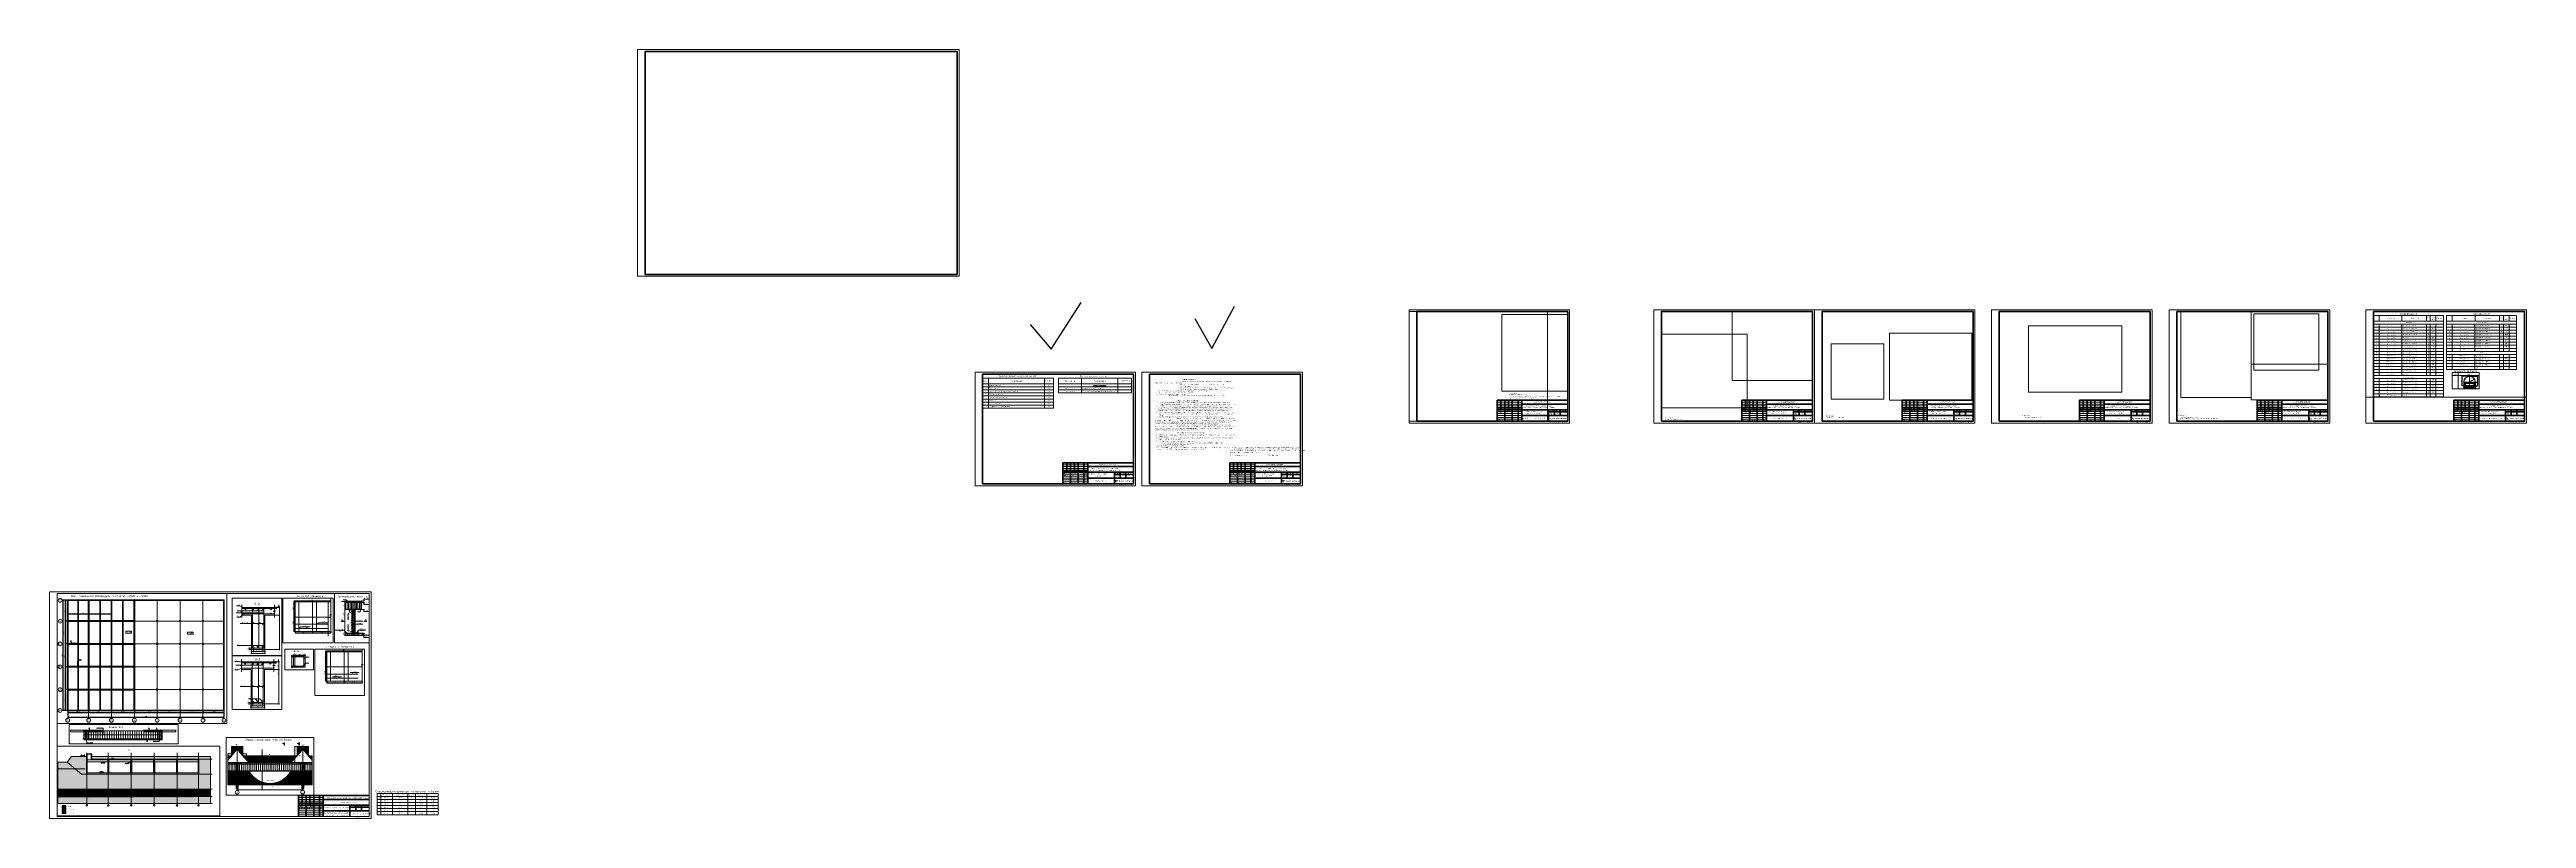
# Paper-space layout 'л.1-15' of a CAD drawing. Header units: millimetres. Extents: x 9691 to 16170, y -1428 to 586.
# The model-space entities are those that its viewports show. They can reach past a viewport. Long polylines and large blocks are cut down to what shows.
import ezdxf
from ezdxf.enums import TextEntityAlignment as Align

# ---------------------------------------------------------------- set-up
doc = ezdxf.new("R2010")
doc.units = ezdxf.units.MM
for name, pattern in [('DASHDOT_axis', [24, 20, -1.5, 1, -1.5]), ('HIDDEN', [9.525, 6.35, -3.175]), ('HIDDEN2', [4.7625, 3.175, -1.5875]), ('Штрихпунктирная', [670.277762, 352.777767, -176.388884, 0, -141.111112])]:
    doc.linetypes.add(name, pattern=pattern)
doc.layers.get('0').update_dxf_attribs({"lineweight": 15})
for name, color, linetype, lineweight in [('0формление', 250, 'Continuous', 35), ('1. Стены несущие', 7, 'Continuous', 30), ('1.Двери окна', 7, 'Continuous', 5), ('10.Рамка и штамп', 7, 'Continuous', 60), ('3.Текст', 7, 'Continuous', 5), ('текст', 194, 'Continuous', 20), ('Штамп', 7, 'Continuous', 60)]:
    doc.layers.add(name, color=color, linetype=linetype, lineweight=lineweight)
doc.layers.add('КМ-Размеры', color=2, linetype='Continuous')
doc.layers.add('Л_Лист', color=7, linetype='Continuous', lineweight=0, true_color=0xffffff)
doc.styles.add('GOST-2.304_Type-B', font='')
doc.styles.add('ISOCPEUR', font='isocpeur.ttf')
doc.styles.get("Standard").update_dxf_attribs({"font": 'GOST_Common.ttf', "height": 300})
doc.styles.get('GOST-2.304_Type-B').set_extended_font_data('ГОСТ тип А')
doc.dimstyles.new('SPDS', dxfattribs={"dimscale": 100, "dimtxt": 2.5, "dimasz": 2, "dimexe": 1.25, "dimexo": 0.625, "dimtad": 1, "dimdec": 0, "dimrnd": 0.001, "dimtxsty": 'GOST-2.304_Type-B', "dimblk": 'ARCHTICK', "dimcen": 2.5, "dimdle": 2, "dimadec": 0, "dimazin": 2, "dimtfac": 0.75, "dimtdec": 0, "dimtmove": 1, "dimatfit": 3, "dimfxl": 1.25, "dimtolj": 1, "dimarcsym": 0})
pattern_1 = [(90, (9477, 3901.97), (-95.25, 0), [])]
pattern_2 = [(90, (9977, 3343.22), (-95.25, 0), [])]

# ---------------------------------------------------------------- blocks, each defined once
blk = doc.blocks.new('_ArchTick')
at = {"color": 0, "linetype": 'ByBlock', "const_width": 0.15}
blk.add_lwpolyline([(-0.5, -0.5), (0.5, 0.5)], dxfattribs=at)
blk = doc.blocks.new('*D170')
at = {"layer": 'Defpoints', "color": 0, "ltscale": 10, "transparency": 16777216}
for p in [(-796922, 8096412, -7352), (-793882, 8096412, -7352), (-796922, 8094888)]:
    blk.add_point(p, dxfattribs=at)
at = {"layer": 'КМ-Размеры', "color": 0, "lineweight": -2, "ltscale": 10, "transparency": 16777216}
for p, q in [((-796922, 8096406), (-796922, 8094875)), ((-793882, 8096406), (-793882, 8094875))]:
    blk.add_line(p, q, dxfattribs=at)
at = {"layer": 'КМ-Размеры', "color": 0, "linetype": 'ByBlock', "ltscale": 10, "transparency": 16777216}
blk.add_line((-793862, 8094888), (-796942, 8094888), dxfattribs=at)
at = {"layer": 'КМ-Размеры', "color": 0, "ltscale": 10, "transparency": 16777216, "xscale": 100, "yscale": 100, "zscale": 100, "rotation": 180}
blk.add_blockref('_ArchTick', (-796922, 8094888), dxfattribs=at)
at = {"layer": 'КМ-Размеры', "color": 0, "ltscale": 10, "transparency": 16777216, "xscale": 100, "yscale": 100, "zscale": 100}
blk.add_blockref('_ArchTick', (-793882, 8094888), dxfattribs=at)
at = {"layer": 'КМ-Размеры', "color": 0, "lineweight": 15, "ltscale": 10, "transparency": 16777216, "insert": (-795402, 8095019), "char_height": 250, "attachment_point": 5, "style": 'GOST-2.304_Type-B'}
blk.add_mtext('\\A1;760', dxfattribs=at)
blk = doc.blocks.new('*D171')
at = {"layer": 'Defpoints', "color": 0, "ltscale": 10, "transparency": 16777216}
for p in [(-797354, 8098092), (-795402, 8098092, -7352), (-796536, 8095600, -7352)]:
    blk.add_point(p, dxfattribs=at)
at = {"layer": 'КМ-Размеры', "color": 0, "linetype": 'ByBlock', "ltscale": 10, "transparency": 16777216}
blk.add_line((-797354, 8095580), (-797354, 8098112), dxfattribs=at)
at = {"layer": 'КМ-Размеры', "color": 0, "lineweight": -2, "ltscale": 10, "transparency": 16777216}
for p, q in [((-795409, 8098092), (-797367, 8098092)), ((-796542, 8095600), (-797367, 8095600))]:
    blk.add_line(p, q, dxfattribs=at)
at = {"layer": 'КМ-Размеры', "color": 0, "ltscale": 10, "transparency": 16777216, "xscale": 100, "yscale": 100, "zscale": 100}
for p, rotation in [((-797354, 8098092), 90), ((-797354, 8095600), 270)]:
    blk.add_blockref('_ArchTick', p, dxfattribs=dict(at, rotation=rotation))
at = {"layer": 'КМ-Размеры', "color": 0, "lineweight": 15, "ltscale": 10, "transparency": 16777216, "insert": (-797485, 8096846), "char_height": 250, "attachment_point": 5, "rotation": 90, "style": 'GOST-2.304_Type-B'}
blk.add_mtext('\\A1;620', dxfattribs=at)
blk = doc.blocks.new('*D172')
at = {"layer": 'Defpoints', "color": 0, "ltscale": 10, "transparency": 16777216}
for p in [(-796922, 8096572, -7352), (-796922, 8096249), (-795402, 8096572, -7352)]:
    blk.add_point(p, dxfattribs=at)
at = {"layer": 'КМ-Размеры', "color": 0, "linetype": 'ByBlock', "ltscale": 10, "transparency": 16777216}
blk.add_line((-795382, 8096249), (-796942, 8096249), dxfattribs=at)
at = {"layer": 'КМ-Размеры', "color": 0, "lineweight": -2, "ltscale": 10, "transparency": 16777216}
for p, q in [((-796922, 8096566), (-796922, 8096237)), ((-795402, 8096566), (-795402, 8096237))]:
    blk.add_line(p, q, dxfattribs=at)
at = {"layer": 'КМ-Размеры', "color": 0, "ltscale": 10, "transparency": 16777216, "xscale": 100, "yscale": 100, "zscale": 100, "rotation": 180}
blk.add_blockref('_ArchTick', (-796922, 8096249), dxfattribs=at)
at = {"layer": 'КМ-Размеры', "color": 0, "ltscale": 10, "transparency": 16777216, "xscale": 100, "yscale": 100, "zscale": 100}
blk.add_blockref('_ArchTick', (-795402, 8096249), dxfattribs=at)
at = {"layer": 'КМ-Размеры', "color": 0, "lineweight": 15, "ltscale": 10, "transparency": 16777216, "insert": (-796162, 8096380), "char_height": 250, "attachment_point": 5, "style": 'GOST-2.304_Type-B'}
blk.add_mtext('\\A1;380', dxfattribs=at)
blk = doc.blocks.new('*D173')
at = {"layer": 'Defpoints', "color": 0, "ltscale": 10, "transparency": 16777216}
for p in [(-795402, 8096572, -7352), (-795402, 8096249), (-793882, 8096572, -7352)]:
    blk.add_point(p, dxfattribs=at)
at = {"layer": 'КМ-Размеры', "color": 0, "linetype": 'ByBlock', "ltscale": 10, "transparency": 16777216}
blk.add_line((-793862, 8096249), (-795422, 8096249), dxfattribs=at)
at = {"layer": 'КМ-Размеры', "color": 0, "lineweight": -2, "ltscale": 10, "transparency": 16777216}
for p, q in [((-795402, 8096566), (-795402, 8096237)), ((-793882, 8096566), (-793882, 8096237))]:
    blk.add_line(p, q, dxfattribs=at)
at = {"layer": 'КМ-Размеры', "color": 0, "ltscale": 10, "transparency": 16777216, "xscale": 100, "yscale": 100, "zscale": 100, "rotation": 180}
blk.add_blockref('_ArchTick', (-795402, 8096249), dxfattribs=at)
at = {"layer": 'КМ-Размеры', "color": 0, "ltscale": 10, "transparency": 16777216, "xscale": 100, "yscale": 100, "zscale": 100}
blk.add_blockref('_ArchTick', (-793882, 8096249), dxfattribs=at)
at = {"layer": 'КМ-Размеры', "color": 0, "lineweight": 15, "ltscale": 10, "transparency": 16777216, "insert": (-794642, 8096380), "char_height": 250, "attachment_point": 5, "style": 'GOST-2.304_Type-B'}
blk.add_mtext('\\A1;380', dxfattribs=at)
blk = doc.blocks.new('*D174')
at = {"layer": 'Defpoints', "color": 0, "ltscale": 10, "transparency": 16777216}
for p in [(-796588, 8095621, -7352), (-794267, 8095600, -7352), (-796588, 8095258)]:
    blk.add_point(p, dxfattribs=at)
at = {"layer": 'КМ-Размеры', "color": 0, "lineweight": -2, "ltscale": 10, "transparency": 16777216}
for p, q in [((-796588, 8095615), (-796588, 8095246)), ((-794267, 8095594), (-794267, 8095246))]:
    blk.add_line(p, q, dxfattribs=at)
at = {"layer": 'КМ-Размеры', "color": 0, "linetype": 'ByBlock', "ltscale": 10, "transparency": 16777216}
blk.add_line((-794247, 8095258), (-796608, 8095258), dxfattribs=at)
at = {"layer": 'КМ-Размеры', "color": 0, "ltscale": 10, "transparency": 16777216, "xscale": 100, "yscale": 100, "zscale": 100, "rotation": 180}
blk.add_blockref('_ArchTick', (-796588, 8095258), dxfattribs=at)
at = {"layer": 'КМ-Размеры', "color": 0, "ltscale": 10, "transparency": 16777216, "xscale": 100, "yscale": 100, "zscale": 100}
blk.add_blockref('_ArchTick', (-794267, 8095258), dxfattribs=at)
at = {"layer": 'КМ-Размеры', "color": 0, "lineweight": 15, "ltscale": 10, "transparency": 16777216, "insert": (-795402, 8095389), "char_height": 250, "attachment_point": 5, "style": 'GOST-2.304_Type-B'}
blk.add_mtext('\\A1;590', dxfattribs=at)
blk = doc.blocks.new('*D175')
at = {"layer": 'Defpoints', "color": 0, "ltscale": 10, "transparency": 16777216}
for p in [(-793882, 8096572, -7352), (-794267, 8095600, -7352), (-793305, 8095600)]:
    blk.add_point(p, dxfattribs=at)
at = {"layer": 'КМ-Размеры', "color": 0, "lineweight": -2, "ltscale": 10, "transparency": 16777216}
for p, q in [((-793876, 8096572), (-793293, 8096572)), ((-794261, 8095600), (-793293, 8095600))]:
    blk.add_line(p, q, dxfattribs=at)
at = {"layer": 'КМ-Размеры', "color": 0, "linetype": 'ByBlock', "ltscale": 10, "transparency": 16777216}
blk.add_line((-793305, 8096592), (-793305, 8095580), dxfattribs=at)
at = {"layer": 'КМ-Размеры', "color": 0, "ltscale": 10, "transparency": 16777216, "xscale": 100, "yscale": 100, "zscale": 100}
for p, rotation in [((-793305, 8096572), 90), ((-793305, 8095600), 270)]:
    blk.add_blockref('_ArchTick', p, dxfattribs=dict(at, rotation=rotation))
at = {"layer": 'КМ-Размеры', "color": 0, "lineweight": 15, "ltscale": 10, "transparency": 16777216, "insert": (-793437, 8096089), "char_height": 250, "attachment_point": 5, "rotation": 90, "style": 'GOST-2.304_Type-B'}
blk.add_mtext('\\A1;245', dxfattribs=at)
blk = doc.blocks.new('*D176')
at = {"layer": 'Defpoints', "color": 0, "ltscale": 10, "transparency": 16777216}
for p in [(-795402, 8098092, -7352), (-793882, 8096572, -7352), (-793305, 8096572)]:
    blk.add_point(p, dxfattribs=at)
at = {"layer": 'КМ-Размеры', "color": 0, "linetype": 'ByBlock', "ltscale": 10, "transparency": 16777216}
blk.add_line((-793305, 8098112), (-793305, 8096552), dxfattribs=at)
at = {"layer": 'КМ-Размеры', "color": 0, "lineweight": -2, "ltscale": 10, "transparency": 16777216}
for p, q in [((-795396, 8098092), (-793293, 8098092)), ((-793876, 8096572), (-793293, 8096572))]:
    blk.add_line(p, q, dxfattribs=at)
at = {"layer": 'КМ-Размеры', "color": 0, "ltscale": 10, "transparency": 16777216, "xscale": 100, "yscale": 100, "zscale": 100}
for p, rotation in [((-793305, 8098092), 90), ((-793305, 8096572), 270)]:
    blk.add_blockref('_ArchTick', p, dxfattribs=dict(at, rotation=rotation))
at = {"layer": 'КМ-Размеры', "color": 0, "lineweight": 15, "ltscale": 10, "transparency": 16777216, "insert": (-793437, 8097245), "char_height": 250, "attachment_point": 5, "rotation": 90, "style": 'GOST-2.304_Type-B'}
blk.add_mtext('\\A1;380', dxfattribs=at)
blk = doc.blocks.new('*D210')
at = {"layer": 'Defpoints', "color": 0, "ltscale": 10, "transparency": 16777216}
for p in [(-742712, 7876784), (-733712, 7876684), (-733712, 7875897)]:
    blk.add_point(p, dxfattribs=at)
at = {"layer": 'КМ-Размеры', "color": 0, "lineweight": -2, "ltscale": 10, "transparency": 16777216}
for p, q in [((-742712, 7876778), (-742712, 7875884)), ((-733712, 7876678), (-733712, 7875884))]:
    blk.add_line(p, q, dxfattribs=at)
at = {"layer": 'КМ-Размеры', "color": 0, "linetype": 'ByBlock', "ltscale": 10, "transparency": 16777216}
blk.add_line((-742732, 7875897), (-733692, 7875897), dxfattribs=at)
at = {"layer": 'КМ-Размеры', "color": 0, "ltscale": 10, "transparency": 16777216, "xscale": 300, "yscale": 300, "zscale": 300, "rotation": 180}
blk.add_blockref('_ArchTick', (-742712, 7875897), dxfattribs=at)
at = {"layer": 'КМ-Размеры', "color": 0, "ltscale": 10, "transparency": 16777216, "xscale": 300, "yscale": 300, "zscale": 300}
blk.add_blockref('_ArchTick', (-733712, 7875897), dxfattribs=at)
at = {"layer": 'КМ-Размеры', "color": 0, "lineweight": 15, "ltscale": 10, "transparency": 16777216, "insert": (-738307, 7876301), "char_height": 500, "attachment_point": 5, "style": 'ISOCPEUR'}
blk.add_mtext('\\A1;5500', dxfattribs=at)
blk = doc.blocks.new('*D211')
at = {"layer": 'Defpoints', "color": 0, "ltscale": 10, "transparency": 16777216}
for p in [(-733712, 7876684), (-724212, 7876684), (-724212, 7875897)]:
    blk.add_point(p, dxfattribs=at)
at = {"layer": 'КМ-Размеры', "color": 0, "lineweight": -2, "ltscale": 10, "transparency": 16777216}
for p, q in [((-733712, 7876678), (-733712, 7875884)), ((-724212, 7876678), (-724212, 7875884))]:
    blk.add_line(p, q, dxfattribs=at)
at = {"layer": 'КМ-Размеры', "color": 0, "linetype": 'ByBlock', "ltscale": 10, "transparency": 16777216}
blk.add_line((-733732, 7875897), (-724192, 7875897), dxfattribs=at)
at = {"layer": 'КМ-Размеры', "color": 0, "ltscale": 10, "transparency": 16777216, "xscale": 300, "yscale": 300, "zscale": 300, "rotation": 180}
blk.add_blockref('_ArchTick', (-733712, 7875897), dxfattribs=at)
at = {"layer": 'КМ-Размеры', "color": 0, "ltscale": 10, "transparency": 16777216, "xscale": 300, "yscale": 300, "zscale": 300}
blk.add_blockref('_ArchTick', (-724212, 7875897), dxfattribs=at)
at = {"layer": 'КМ-Размеры', "color": 0, "lineweight": 15, "ltscale": 10, "transparency": 16777216, "insert": (-728807, 7876301), "char_height": 500, "attachment_point": 5, "style": 'ISOCPEUR'}
blk.add_mtext('\\A1;6000', dxfattribs=at)
blk = doc.blocks.new('*D212')
at = {"layer": 'Defpoints', "color": 0, "ltscale": 10, "transparency": 16777216}
for p in [(-742712, 7884184), (-743499, 7876684), (-742712, 7876684)]:
    blk.add_point(p, dxfattribs=at)
at = {"layer": 'КМ-Размеры', "color": 0, "lineweight": -2, "ltscale": 10, "transparency": 16777216}
for p, q in [((-742718, 7884184), (-743511, 7884184)), ((-742718, 7876684), (-743511, 7876684))]:
    blk.add_line(p, q, dxfattribs=at)
at = {"layer": 'КМ-Размеры', "color": 0, "linetype": 'ByBlock', "ltscale": 10, "transparency": 16777216}
blk.add_line((-743499, 7884204), (-743499, 7876664), dxfattribs=at)
at = {"layer": 'КМ-Размеры', "color": 0, "ltscale": 10, "transparency": 16777216, "xscale": 300, "yscale": 300, "zscale": 300}
for p, rotation in [((-743499, 7884184), 90), ((-743499, 7876684), 270)]:
    blk.add_blockref('_ArchTick', p, dxfattribs=dict(at, rotation=rotation))
at = {"layer": 'КМ-Размеры', "color": 0, "lineweight": 15, "ltscale": 10, "transparency": 16777216, "insert": (-743955, 7881279), "char_height": 500, "attachment_point": 5, "rotation": 90, "style": 'ISOCPEUR'}
blk.add_mtext('\\A1;5500', dxfattribs=at)
blk = doc.blocks.new('*D213')
at = {"layer": 'Defpoints', "color": 0, "ltscale": 10, "transparency": 16777216}
for p in [(-742712, 7892184), (-743499, 7884184), (-742712, 7884184)]:
    blk.add_point(p, dxfattribs=at)
at = {"layer": 'КМ-Размеры', "color": 0, "lineweight": -2, "ltscale": 10, "transparency": 16777216}
for p, q in [((-742718, 7892184), (-743511, 7892184)), ((-742718, 7884184), (-743511, 7884184))]:
    blk.add_line(p, q, dxfattribs=at)
at = {"layer": 'КМ-Размеры', "color": 0, "linetype": 'ByBlock', "ltscale": 10, "transparency": 16777216}
blk.add_line((-743499, 7892204), (-743499, 7884164), dxfattribs=at)
at = {"layer": 'КМ-Размеры', "color": 0, "ltscale": 10, "transparency": 16777216, "xscale": 300, "yscale": 300, "zscale": 300}
for p, rotation in [((-743499, 7892184), 90), ((-743499, 7884184), 270)]:
    blk.add_blockref('_ArchTick', p, dxfattribs=dict(at, rotation=rotation))
at = {"layer": 'КМ-Размеры', "color": 0, "lineweight": 15, "ltscale": 10, "transparency": 16777216, "insert": (-743955, 7888779), "char_height": 500, "attachment_point": 5, "rotation": 90, "style": 'ISOCPEUR'}
blk.add_mtext('\\A1;6000', dxfattribs=at)
blk = doc.blocks.new('*D214')
at = {"layer": 'Defpoints', "color": 0, "ltscale": 10, "transparency": 16777216}
for p in [(-742712, 7842316), (-733712, 7842216), (-733712, 7841428)]:
    blk.add_point(p, dxfattribs=at)
at = {"layer": 'КМ-Размеры', "color": 0, "lineweight": -2, "ltscale": 10, "transparency": 16777216}
for p, q in [((-742712, 7842309), (-742712, 7841416)), ((-733712, 7842209), (-733712, 7841416))]:
    blk.add_line(p, q, dxfattribs=at)
at = {"layer": 'КМ-Размеры', "color": 0, "linetype": 'ByBlock', "ltscale": 10, "transparency": 16777216}
blk.add_line((-742732, 7841428), (-733692, 7841428), dxfattribs=at)
at = {"layer": 'КМ-Размеры', "color": 0, "ltscale": 10, "transparency": 16777216, "xscale": 300, "yscale": 300, "zscale": 300, "rotation": 180}
blk.add_blockref('_ArchTick', (-742712, 7841428), dxfattribs=at)
at = {"layer": 'КМ-Размеры', "color": 0, "ltscale": 10, "transparency": 16777216, "xscale": 300, "yscale": 300, "zscale": 300}
blk.add_blockref('_ArchTick', (-733712, 7841428), dxfattribs=at)
at = {"layer": 'КМ-Размеры', "color": 0, "lineweight": 15, "ltscale": 10, "transparency": 16777216, "insert": (-738307, 7841833), "char_height": 500, "attachment_point": 5, "style": 'ISOCPEUR'}
blk.add_mtext('\\A1;5500', dxfattribs=at)
blk = doc.blocks.new('*D215')
at = {"layer": 'Defpoints', "color": 0, "ltscale": 10, "transparency": 16777216}
for p in [(-733712, 7842216), (-724212, 7842216), (-724212, 7841428)]:
    blk.add_point(p, dxfattribs=at)
at = {"layer": 'КМ-Размеры', "color": 0, "lineweight": -2, "ltscale": 10, "transparency": 16777216}
for p, q in [((-733712, 7842209), (-733712, 7841416)), ((-724212, 7842209), (-724212, 7841416))]:
    blk.add_line(p, q, dxfattribs=at)
at = {"layer": 'КМ-Размеры', "color": 0, "linetype": 'ByBlock', "ltscale": 10, "transparency": 16777216}
blk.add_line((-733732, 7841428), (-724192, 7841428), dxfattribs=at)
at = {"layer": 'КМ-Размеры', "color": 0, "ltscale": 10, "transparency": 16777216, "xscale": 300, "yscale": 300, "zscale": 300, "rotation": 180}
blk.add_blockref('_ArchTick', (-733712, 7841428), dxfattribs=at)
at = {"layer": 'КМ-Размеры', "color": 0, "ltscale": 10, "transparency": 16777216, "xscale": 300, "yscale": 300, "zscale": 300}
blk.add_blockref('_ArchTick', (-724212, 7841428), dxfattribs=at)
at = {"layer": 'КМ-Размеры', "color": 0, "lineweight": 15, "ltscale": 10, "transparency": 16777216, "insert": (-728807, 7841833), "char_height": 500, "attachment_point": 5, "style": 'ISOCPEUR'}
blk.add_mtext('\\A1;6000', dxfattribs=at)
blk = doc.blocks.new('*D216')
at = {"layer": 'Defpoints', "color": 0, "ltscale": 10, "transparency": 16777216}
for p in [(-742712, 7849716), (-743499, 7842216), (-742712, 7842216)]:
    blk.add_point(p, dxfattribs=at)
at = {"layer": 'КМ-Размеры', "color": 0, "lineweight": -2, "ltscale": 10, "transparency": 16777216}
for p, q in [((-742718, 7849716), (-743511, 7849716)), ((-742718, 7842216), (-743511, 7842216))]:
    blk.add_line(p, q, dxfattribs=at)
at = {"layer": 'КМ-Размеры', "color": 0, "linetype": 'ByBlock', "ltscale": 10, "transparency": 16777216}
blk.add_line((-743499, 7849736), (-743499, 7842196), dxfattribs=at)
at = {"layer": 'КМ-Размеры', "color": 0, "ltscale": 10, "transparency": 16777216, "xscale": 300, "yscale": 300, "zscale": 300}
for p, rotation in [((-743499, 7849716), 90), ((-743499, 7842216), 270)]:
    blk.add_blockref('_ArchTick', p, dxfattribs=dict(at, rotation=rotation))
at = {"layer": 'КМ-Размеры', "color": 0, "lineweight": 15, "ltscale": 10, "transparency": 16777216, "insert": (-743955, 7846811), "char_height": 500, "attachment_point": 5, "rotation": 90, "style": 'ISOCPEUR'}
blk.add_mtext('\\A1;5500', dxfattribs=at)
blk = doc.blocks.new('*D217')
at = {"layer": 'Defpoints', "color": 0, "ltscale": 10, "transparency": 16777216}
for p in [(-742712, 7857716), (-743499, 7849716), (-742712, 7849716)]:
    blk.add_point(p, dxfattribs=at)
at = {"layer": 'КМ-Размеры', "color": 0, "lineweight": -2, "ltscale": 10, "transparency": 16777216}
for p, q in [((-742718, 7857716), (-743511, 7857716)), ((-742718, 7849716), (-743511, 7849716))]:
    blk.add_line(p, q, dxfattribs=at)
at = {"layer": 'КМ-Размеры', "color": 0, "linetype": 'ByBlock', "ltscale": 10, "transparency": 16777216}
blk.add_line((-743499, 7857736), (-743499, 7849696), dxfattribs=at)
at = {"layer": 'КМ-Размеры', "color": 0, "ltscale": 10, "transparency": 16777216, "xscale": 300, "yscale": 300, "zscale": 300}
for p, rotation in [((-743499, 7857716), 90), ((-743499, 7849716), 270)]:
    blk.add_blockref('_ArchTick', p, dxfattribs=dict(at, rotation=rotation))
at = {"layer": 'КМ-Размеры', "color": 0, "lineweight": 15, "ltscale": 10, "transparency": 16777216, "insert": (-743955, 7854311), "char_height": 500, "attachment_point": 5, "rotation": 90, "style": 'ISOCPEUR'}
blk.add_mtext('\\A1;6000', dxfattribs=at)
blk = doc.blocks.new('*D218')
at = {"layer": 'Defpoints', "color": 0, "ltscale": 10, "transparency": 16777216}
for p in [(-724546, 7901968), (-724499, 7901968), (-724453, 7901998)]:
    blk.add_point(p, dxfattribs=at)
at = {"layer": 'КМ-Размеры', "color": 0, "lineweight": 0, "ltscale": 10, "transparency": 16777216}
for p, q in [((-724459, 7901998), (-724558, 7901998)), ((-724505, 7901968), (-724558, 7901968))]:
    blk.add_line(p, q, dxfattribs=at)
at = {"layer": 'КМ-Размеры', "color": 0, "linetype": 'ByBlock', "lineweight": 5, "ltscale": 10, "transparency": 16777216}
blk.add_line((-724546, 7902018), (-724546, 7901948), dxfattribs=at)
at = {"layer": 'КМ-Размеры', "color": 0, "lineweight": 5, "ltscale": 10, "transparency": 16777216, "xscale": 20, "yscale": 20, "zscale": 20}
for p, rotation in [((-724546, 7901998), 90), ((-724546, 7901968), 270)]:
    blk.add_blockref('_ArchTick', p, dxfattribs=dict(at, rotation=rotation))
at = {"layer": 'КМ-Размеры', "color": 0, "lineweight": 15, "ltscale": 10, "transparency": 16777216, "insert": (-724574, 7901998), "char_height": 25, "attachment_point": 5, "rotation": 90, "style": 'GOST-2.304_Type-B'}
blk.add_mtext('\\A1;30', dxfattribs=at)
blk = doc.blocks.new('*D219')
at = {"layer": 'Defpoints', "color": 0, "ltscale": 10, "transparency": 16777216}
for p in [(-724546, 7901998), (-724474, 7902238), (-724453, 7901998)]:
    blk.add_point(p, dxfattribs=at)
at = {"layer": 'КМ-Размеры', "color": 0, "lineweight": 0, "ltscale": 10, "transparency": 16777216}
for p, q in [((-724481, 7902238), (-724558, 7902238)), ((-724459, 7901998), (-724558, 7901998))]:
    blk.add_line(p, q, dxfattribs=at)
at = {"layer": 'КМ-Размеры', "color": 0, "linetype": 'ByBlock', "lineweight": 5, "ltscale": 10, "transparency": 16777216}
blk.add_line((-724546, 7902258), (-724546, 7901978), dxfattribs=at)
at = {"layer": 'КМ-Размеры', "color": 0, "lineweight": 5, "ltscale": 10, "transparency": 16777216, "xscale": 20, "yscale": 20, "zscale": 20}
for p, rotation in [((-724546, 7902238), 90), ((-724546, 7901998), 270)]:
    blk.add_blockref('_ArchTick', p, dxfattribs=dict(at, rotation=rotation))
at = {"layer": 'КМ-Размеры', "color": 0, "lineweight": 15, "ltscale": 10, "transparency": 16777216, "insert": (-724564, 7902118), "char_height": 25, "attachment_point": 5, "rotation": 90, "style": 'GOST-2.304_Type-B'}
blk.add_mtext('\\A1;240', dxfattribs=at)
blk = doc.blocks.new('*D220')
at = {"layer": 'Defpoints', "color": 0, "ltscale": 10, "transparency": 16777216}
for p in [(-724546, 7902238), (-724474, 7902238), (-724449, 7902268)]:
    blk.add_point(p, dxfattribs=at)
at = {"layer": 'КМ-Размеры', "color": 0, "lineweight": 0, "ltscale": 10, "transparency": 16777216}
for p, q in [((-724455, 7902268), (-724558, 7902268)), ((-724481, 7902238), (-724558, 7902238))]:
    blk.add_line(p, q, dxfattribs=at)
at = {"layer": 'КМ-Размеры', "color": 0, "linetype": 'ByBlock', "lineweight": 5, "ltscale": 10, "transparency": 16777216}
blk.add_line((-724546, 7902288), (-724546, 7902218), dxfattribs=at)
at = {"layer": 'КМ-Размеры', "color": 0, "lineweight": 5, "ltscale": 10, "transparency": 16777216, "xscale": 20, "yscale": 20, "zscale": 20}
for p, rotation in [((-724546, 7902268), 90), ((-724546, 7902238), 270)]:
    blk.add_blockref('_ArchTick', p, dxfattribs=dict(at, rotation=rotation))
at = {"layer": 'КМ-Размеры', "color": 0, "lineweight": 15, "ltscale": 10, "transparency": 16777216, "insert": (-724574, 7902248), "char_height": 25, "attachment_point": 5, "rotation": 90, "style": 'GOST-2.304_Type-B'}
blk.add_mtext('\\A1;30', dxfattribs=at)
blk = doc.blocks.new('*D221')
at = {"layer": 'Defpoints', "color": 0, "ltscale": 10, "transparency": 16777216}
for p in [(-724499, 7902289), (-724499, 7902268), (-724469, 7902238)]:
    blk.add_point(p, dxfattribs=at)
at = {"layer": 'КМ-Размеры', "color": 0, "linetype": 'ByBlock', "lineweight": 5, "ltscale": 10, "transparency": 16777216}
blk.add_line((-724449, 7902289), (-724519, 7902289), dxfattribs=at)
at = {"layer": 'КМ-Размеры', "color": 0, "lineweight": 0, "ltscale": 10, "transparency": 16777216}
for p, q in [((-724499, 7902275), (-724499, 7902301)), ((-724469, 7902245), (-724469, 7902301))]:
    blk.add_line(p, q, dxfattribs=at)
at = {"layer": 'КМ-Размеры', "color": 0, "lineweight": 5, "ltscale": 10, "transparency": 16777216, "xscale": 20, "yscale": 20, "zscale": 20, "rotation": 180}
blk.add_blockref('_ArchTick', (-724499, 7902289), dxfattribs=at)
at = {"layer": 'КМ-Размеры', "color": 0, "lineweight": 5, "ltscale": 10, "transparency": 16777216, "xscale": 20, "yscale": 20, "zscale": 20}
blk.add_blockref('_ArchTick', (-724469, 7902289), dxfattribs=at)
at = {"layer": 'КМ-Размеры', "color": 0, "lineweight": 15, "ltscale": 10, "transparency": 16777216, "insert": (-724469, 7902317), "char_height": 25, "attachment_point": 5, "style": 'GOST-2.304_Type-B'}
blk.add_mtext('\\A1;30', dxfattribs=at)
blk = doc.blocks.new('*D222')
at = {"layer": 'Defpoints', "color": 0, "ltscale": 10, "transparency": 16777216}
for p in [(-724469, 7902289), (-724469, 7902248), (-724229, 7902248)]:
    blk.add_point(p, dxfattribs=at)
at = {"layer": 'КМ-Размеры', "color": 0, "linetype": 'ByBlock', "lineweight": 5, "ltscale": 10, "transparency": 16777216}
blk.add_line((-724209, 7902289), (-724489, 7902289), dxfattribs=at)
at = {"layer": 'КМ-Размеры', "color": 0, "lineweight": 0, "ltscale": 10, "transparency": 16777216}
for p, q in [((-724469, 7902255), (-724469, 7902301)), ((-724229, 7902255), (-724229, 7902301))]:
    blk.add_line(p, q, dxfattribs=at)
at = {"layer": 'КМ-Размеры', "color": 0, "lineweight": 5, "ltscale": 10, "transparency": 16777216, "xscale": 20, "yscale": 20, "zscale": 20, "rotation": 180}
blk.add_blockref('_ArchTick', (-724469, 7902289), dxfattribs=at)
at = {"layer": 'КМ-Размеры', "color": 0, "lineweight": 5, "ltscale": 10, "transparency": 16777216, "xscale": 20, "yscale": 20, "zscale": 20}
blk.add_blockref('_ArchTick', (-724229, 7902289), dxfattribs=at)
at = {"layer": 'КМ-Размеры', "color": 0, "lineweight": 15, "ltscale": 10, "transparency": 16777216, "insert": (-724349, 7902307), "char_height": 25, "attachment_point": 5, "style": 'GOST-2.304_Type-B'}
blk.add_mtext('\\A1;240', dxfattribs=at)
blk = doc.blocks.new('*D223')
at = {"layer": 'Defpoints', "color": 0, "ltscale": 10, "transparency": 16777216}
for p in [(-724229, 7902289), (-724229, 7902248), (-724199, 7902218)]:
    blk.add_point(p, dxfattribs=at)
at = {"layer": 'КМ-Размеры', "color": 0, "linetype": 'ByBlock', "lineweight": 5, "ltscale": 10, "transparency": 16777216}
blk.add_line((-724179, 7902289), (-724249, 7902289), dxfattribs=at)
at = {"layer": 'КМ-Размеры', "color": 0, "lineweight": 0, "ltscale": 10, "transparency": 16777216}
for p, q in [((-724229, 7902255), (-724229, 7902301)), ((-724199, 7902225), (-724199, 7902301))]:
    blk.add_line(p, q, dxfattribs=at)
at = {"layer": 'КМ-Размеры', "color": 0, "lineweight": 5, "ltscale": 10, "transparency": 16777216, "xscale": 20, "yscale": 20, "zscale": 20, "rotation": 180}
blk.add_blockref('_ArchTick', (-724229, 7902289), dxfattribs=at)
at = {"layer": 'КМ-Размеры', "color": 0, "lineweight": 5, "ltscale": 10, "transparency": 16777216, "xscale": 20, "yscale": 20, "zscale": 20}
blk.add_blockref('_ArchTick', (-724199, 7902289), dxfattribs=at)
at = {"layer": 'КМ-Размеры', "color": 0, "lineweight": 15, "ltscale": 10, "transparency": 16777216, "insert": (-724219, 7902317), "char_height": 25, "attachment_point": 5, "style": 'GOST-2.304_Type-B'}
blk.add_mtext('\\A1;30', dxfattribs=at)
blk = doc.blocks.new('*D224')
at = {"layer": 'Defpoints', "color": 0, "ltscale": 10, "transparency": 16777216}
for p in [(-721947, 7903133), (-721947, 7903103), (-721899, 7903103)]:
    blk.add_point(p, dxfattribs=at)
at = {"layer": 'КМ-Размеры', "color": 0, "lineweight": 0, "ltscale": 10, "transparency": 16777216}
for p, q in [((-721941, 7903133), (-721886, 7903133)), ((-721941, 7903103), (-721886, 7903103))]:
    blk.add_line(p, q, dxfattribs=at)
at = {"layer": 'КМ-Размеры', "color": 0, "linetype": 'ByBlock', "lineweight": 5, "ltscale": 10, "transparency": 16777216}
for p, q in [((-721899, 7903118), (-721832, 7903154)), ((-721899, 7903153), (-721899, 7903083)), ((-721832, 7903154), (-721832, 7903196))]:
    blk.add_line(p, q, dxfattribs=at)
at = {"layer": 'КМ-Размеры', "color": 0, "lineweight": 5, "ltscale": 10, "transparency": 16777216, "xscale": 20, "yscale": 20, "zscale": 20}
for p, rotation in [((-721899, 7903133), 90), ((-721899, 7903103), 270)]:
    blk.add_blockref('_ArchTick', p, dxfattribs=dict(at, rotation=rotation))
at = {"layer": 'КМ-Размеры', "color": 0, "lineweight": 15, "ltscale": 10, "transparency": 16777216, "insert": (-721851, 7903175), "char_height": 25, "attachment_point": 5, "rotation": 90, "style": 'ISOCPEUR'}
blk.add_mtext('\\A1;30', dxfattribs=at)
blk = doc.blocks.new('*D225')
at = {"layer": 'Defpoints', "color": 0, "ltscale": 10, "transparency": 16777216}
for p in [(-721947, 7903133), (-721947, 7902933), (-721816, 7902933)]:
    blk.add_point(p, dxfattribs=at)
at = {"layer": 'КМ-Размеры', "color": 0, "lineweight": 0, "ltscale": 10, "transparency": 16777216}
for p, q in [((-721941, 7903133), (-721804, 7903133)), ((-721941, 7902933), (-721804, 7902933))]:
    blk.add_line(p, q, dxfattribs=at)
at = {"layer": 'КМ-Размеры', "color": 0, "linetype": 'ByBlock', "lineweight": 5, "ltscale": 10, "transparency": 16777216}
blk.add_line((-721816, 7903153), (-721816, 7902913), dxfattribs=at)
at = {"layer": 'КМ-Размеры', "color": 0, "lineweight": 5, "ltscale": 10, "transparency": 16777216, "xscale": 20, "yscale": 20, "zscale": 20}
for p, rotation in [((-721816, 7903133), 90), ((-721816, 7902933), 270)]:
    blk.add_blockref('_ArchTick', p, dxfattribs=dict(at, rotation=rotation))
at = {"layer": 'КМ-Размеры', "color": 0, "lineweight": 15, "ltscale": 10, "transparency": 16777216, "insert": (-721835, 7903033), "char_height": 25, "attachment_point": 5, "rotation": 90, "style": 'ISOCPEUR'}
blk.add_mtext('\\A1;200', dxfattribs=at)
blk = doc.blocks.new('*D226')
at = {"layer": 'Defpoints', "color": 0, "ltscale": 10, "transparency": 16777216}
for p in [(-721947, 7902933), (-722197, 7902033), (-721816, 7902033)]:
    blk.add_point(p, dxfattribs=at)
at = {"layer": 'КМ-Размеры', "color": 0, "lineweight": 0, "ltscale": 10, "transparency": 16777216}
for p, q in [((-721941, 7902933), (-721804, 7902933)), ((-722191, 7902033), (-721804, 7902033))]:
    blk.add_line(p, q, dxfattribs=at)
at = {"layer": 'КМ-Размеры', "color": 0, "linetype": 'ByBlock', "lineweight": 5, "ltscale": 10, "transparency": 16777216}
blk.add_line((-721816, 7902953), (-721816, 7902013), dxfattribs=at)
at = {"layer": 'КМ-Размеры', "color": 0, "lineweight": 5, "ltscale": 10, "transparency": 16777216, "xscale": 20, "yscale": 20, "zscale": 20}
for p, rotation in [((-721816, 7902933), 90), ((-721816, 7902033), 270)]:
    blk.add_blockref('_ArchTick', p, dxfattribs=dict(at, rotation=rotation))
at = {"layer": 'КМ-Размеры', "color": 0, "lineweight": 15, "ltscale": 10, "transparency": 16777216, "insert": (-721835, 7902833), "char_height": 25, "attachment_point": 5, "rotation": 90, "style": 'ISOCPEUR'}
blk.add_mtext('\\A1;600', dxfattribs=at)
blk = doc.blocks.new('*D227')
at = {"layer": 'Defpoints', "color": 0, "ltscale": 10, "transparency": 16777216}
for p in [(-722497, 7902083), (-722497, 7901976), (-722247, 7902083)]:
    blk.add_point(p, dxfattribs=at)
at = {"layer": 'КМ-Размеры', "color": 0, "linetype": 'ByBlock', "lineweight": 5, "ltscale": 10, "transparency": 16777216}
blk.add_line((-722227, 7901976), (-722517, 7901976), dxfattribs=at)
at = {"layer": 'КМ-Размеры', "color": 0, "lineweight": 0, "ltscale": 10, "transparency": 16777216}
for p, q in [((-722497, 7902077), (-722497, 7901963)), ((-722247, 7902077), (-722247, 7901963))]:
    blk.add_line(p, q, dxfattribs=at)
at = {"layer": 'КМ-Размеры', "color": 0, "lineweight": 5, "ltscale": 10, "transparency": 16777216, "xscale": 20, "yscale": 20, "zscale": 20, "rotation": 180}
blk.add_blockref('_ArchTick', (-722497, 7901976), dxfattribs=at)
at = {"layer": 'КМ-Размеры', "color": 0, "lineweight": 5, "ltscale": 10, "transparency": 16777216, "xscale": 20, "yscale": 20, "zscale": 20}
blk.add_blockref('_ArchTick', (-722247, 7901976), dxfattribs=at)
at = {"layer": 'КМ-Размеры', "color": 0, "lineweight": 15, "ltscale": 10, "transparency": 16777216, "insert": (-722356, 7901995), "char_height": 25, "attachment_point": 5, "style": 'ISOCPEUR'}
blk.add_mtext('\\A1;2x125=250', dxfattribs=at)
blk = doc.blocks.new('*D228')
at = {"layer": 'Defpoints', "color": 0, "ltscale": 10, "transparency": 16777216}
for p in [(-722247, 7902083), (-722247, 7901976), (-722197, 7902033)]:
    blk.add_point(p, dxfattribs=at)
at = {"layer": 'КМ-Размеры', "color": 0, "linetype": 'ByBlock', "lineweight": 5, "ltscale": 10, "transparency": 16777216}
blk.add_line((-722177, 7901976), (-722267, 7901976), dxfattribs=at)
at = {"layer": 'КМ-Размеры', "color": 0, "lineweight": 0, "ltscale": 10, "transparency": 16777216}
for p, q in [((-722247, 7902077), (-722247, 7901963)), ((-722197, 7902027), (-722197, 7901963))]:
    blk.add_line(p, q, dxfattribs=at)
at = {"layer": 'КМ-Размеры', "color": 0, "lineweight": 5, "ltscale": 10, "transparency": 16777216, "xscale": 20, "yscale": 20, "zscale": 20, "rotation": 180}
blk.add_blockref('_ArchTick', (-722247, 7901976), dxfattribs=at)
at = {"layer": 'КМ-Размеры', "color": 0, "lineweight": 5, "ltscale": 10, "transparency": 16777216, "xscale": 20, "yscale": 20, "zscale": 20}
blk.add_blockref('_ArchTick', (-722197, 7901976), dxfattribs=at)
at = {"layer": 'КМ-Размеры', "color": 0, "lineweight": 15, "ltscale": 10, "transparency": 16777216, "insert": (-722221, 7901995), "char_height": 25, "attachment_point": 5, "style": 'ISOCPEUR'}
blk.add_mtext('\\A1;50', dxfattribs=at)
blk = doc.blocks.new('*D229')
at = {"layer": 'Defpoints', "color": 0, "ltscale": 10, "transparency": 16777216}
for p in [(-722547, 7902083), (-722547, 7901976), (-722497, 7902033)]:
    blk.add_point(p, dxfattribs=at)
at = {"layer": 'КМ-Размеры', "color": 0, "linetype": 'ByBlock', "lineweight": 5, "ltscale": 10, "transparency": 16777216}
blk.add_line((-722477, 7901976), (-722567, 7901976), dxfattribs=at)
at = {"layer": 'КМ-Размеры', "color": 0, "lineweight": 0, "ltscale": 10, "transparency": 16777216}
for p, q in [((-722547, 7902077), (-722547, 7901963)), ((-722497, 7902027), (-722497, 7901963))]:
    blk.add_line(p, q, dxfattribs=at)
at = {"layer": 'КМ-Размеры', "color": 0, "lineweight": 5, "ltscale": 10, "transparency": 16777216, "xscale": 20, "yscale": 20, "zscale": 20, "rotation": 180}
blk.add_blockref('_ArchTick', (-722547, 7901976), dxfattribs=at)
at = {"layer": 'КМ-Размеры', "color": 0, "lineweight": 5, "ltscale": 10, "transparency": 16777216, "xscale": 20, "yscale": 20, "zscale": 20}
blk.add_blockref('_ArchTick', (-722497, 7901976), dxfattribs=at)
at = {"layer": 'КМ-Размеры', "color": 0, "lineweight": 15, "ltscale": 10, "transparency": 16777216, "insert": (-722522, 7901995), "char_height": 25, "attachment_point": 5, "style": 'ISOCPEUR'}
blk.add_mtext('\\A1;50', dxfattribs=at)
blk = doc.blocks.new('*D230')
at = {"layer": 'Defpoints', "color": 0, "ltscale": 10, "transparency": 16777216}
for p in [(-722547, 7902033), (-722547, 7901925), (-722197, 7902033)]:
    blk.add_point(p, dxfattribs=at)
at = {"layer": 'КМ-Размеры', "color": 0, "linetype": 'ByBlock', "lineweight": 5, "ltscale": 10, "transparency": 16777216}
blk.add_line((-722177, 7901925), (-722567, 7901925), dxfattribs=at)
at = {"layer": 'КМ-Размеры', "color": 0, "lineweight": 0, "ltscale": 10, "transparency": 16777216}
for p, q in [((-722547, 7902026), (-722547, 7901913)), ((-722197, 7902027), (-722197, 7901913))]:
    blk.add_line(p, q, dxfattribs=at)
at = {"layer": 'КМ-Размеры', "color": 0, "lineweight": 5, "ltscale": 10, "transparency": 16777216, "xscale": 20, "yscale": 20, "zscale": 20, "rotation": 180}
blk.add_blockref('_ArchTick', (-722547, 7901925), dxfattribs=at)
at = {"layer": 'КМ-Размеры', "color": 0, "lineweight": 5, "ltscale": 10, "transparency": 16777216, "xscale": 20, "yscale": 20, "zscale": 20}
blk.add_blockref('_ArchTick', (-722197, 7901925), dxfattribs=at)
at = {"layer": 'КМ-Размеры', "color": 0, "lineweight": 15, "ltscale": 10, "transparency": 16777216, "insert": (-722363, 7901944), "char_height": 25, "attachment_point": 5, "style": 'ISOCPEUR'}
blk.add_mtext('\\A1;250', dxfattribs=at)
blk = doc.blocks.new('*D231')
at = {"layer": 'Defpoints', "color": 0, "ltscale": 10, "transparency": 16777216}
for p in [(-722604, 7902063), (-722547, 7902033), (-722507, 7902063)]:
    blk.add_point(p, dxfattribs=at)
at = {"layer": 'КМ-Размеры', "color": 0, "lineweight": 0, "ltscale": 10, "transparency": 16777216}
for p, q in [((-722513, 7902063), (-722617, 7902063)), ((-722553, 7902033), (-722617, 7902033))]:
    blk.add_line(p, q, dxfattribs=at)
at = {"layer": 'КМ-Размеры', "color": 0, "linetype": 'ByBlock', "lineweight": 5, "ltscale": 10, "transparency": 16777216}
blk.add_line((-722604, 7902013), (-722604, 7902083), dxfattribs=at)
at = {"layer": 'КМ-Размеры', "color": 0, "lineweight": 5, "ltscale": 10, "transparency": 16777216, "xscale": 20, "yscale": 20, "zscale": 20}
for p, rotation in [((-722604, 7902063), 90), ((-722604, 7902033), 270)]:
    blk.add_blockref('_ArchTick', p, dxfattribs=dict(at, rotation=rotation))
at = {"layer": 'КМ-Размеры', "color": 0, "lineweight": 15, "ltscale": 10, "transparency": 16777216, "insert": (-722642, 7902050), "char_height": 25, "attachment_point": 5, "rotation": 90, "style": 'ISOCPEUR'}
blk.add_mtext('\\A1;30', dxfattribs=at)
blk = doc.blocks.new('*D232')
at = {"layer": 'Defpoints', "color": 0, "ltscale": 10, "transparency": 16777216}
for p in [(-721947, 7901400), (-721947, 7901370), (-721899, 7901370)]:
    blk.add_point(p, dxfattribs=at)
at = {"layer": 'КМ-Размеры', "color": 0, "lineweight": 0, "ltscale": 10, "transparency": 16777216}
for p, q in [((-721941, 7901400), (-721886, 7901400)), ((-721941, 7901370), (-721886, 7901370))]:
    blk.add_line(p, q, dxfattribs=at)
at = {"layer": 'КМ-Размеры', "color": 0, "linetype": 'ByBlock', "lineweight": 5, "ltscale": 10, "transparency": 16777216}
for p, q in [((-721899, 7901420), (-721899, 7901350)), ((-721899, 7901385), (-721832, 7901420)), ((-721832, 7901420), (-721832, 7901463))]:
    blk.add_line(p, q, dxfattribs=at)
at = {"layer": 'КМ-Размеры', "color": 0, "lineweight": 5, "ltscale": 10, "transparency": 16777216, "xscale": 20, "yscale": 20, "zscale": 20}
for p, rotation in [((-721899, 7901400), 90), ((-721899, 7901370), 270)]:
    blk.add_blockref('_ArchTick', p, dxfattribs=dict(at, rotation=rotation))
at = {"layer": 'КМ-Размеры', "color": 0, "lineweight": 15, "ltscale": 10, "transparency": 16777216, "insert": (-721851, 7901442), "char_height": 25, "attachment_point": 5, "rotation": 90, "style": 'ISOCPEUR'}
blk.add_mtext('\\A1;30', dxfattribs=at)
blk = doc.blocks.new('*D233')
at = {"layer": 'Defpoints', "color": 0, "ltscale": 10, "transparency": 16777216}
for p in [(-721947, 7901400), (-721947, 7901200), (-721816, 7901200)]:
    blk.add_point(p, dxfattribs=at)
at = {"layer": 'КМ-Размеры', "color": 0, "lineweight": 0, "ltscale": 10, "transparency": 16777216}
for p, q in [((-721941, 7901400), (-721804, 7901400)), ((-721941, 7901200), (-721804, 7901200))]:
    blk.add_line(p, q, dxfattribs=at)
at = {"layer": 'КМ-Размеры', "color": 0, "linetype": 'ByBlock', "lineweight": 5, "ltscale": 10, "transparency": 16777216}
blk.add_line((-721816, 7901420), (-721816, 7901180), dxfattribs=at)
at = {"layer": 'КМ-Размеры', "color": 0, "lineweight": 5, "ltscale": 10, "transparency": 16777216, "xscale": 20, "yscale": 20, "zscale": 20}
for p, rotation in [((-721816, 7901400), 90), ((-721816, 7901200), 270)]:
    blk.add_blockref('_ArchTick', p, dxfattribs=dict(at, rotation=rotation))
at = {"layer": 'КМ-Размеры', "color": 0, "lineweight": 15, "ltscale": 10, "transparency": 16777216, "insert": (-721835, 7901300), "char_height": 25, "attachment_point": 5, "rotation": 90, "style": 'ISOCPEUR'}
blk.add_mtext('\\A1;200', dxfattribs=at)
blk = doc.blocks.new('*D238')
at = {"layer": 'Defpoints', "color": 0, "ltscale": 10, "transparency": 16777216}
for p in [(-721947, 7901200), (-722197, 7900300), (-721816, 7900300)]:
    blk.add_point(p, dxfattribs=at)
at = {"layer": 'КМ-Размеры', "color": 0, "lineweight": 0, "ltscale": 10, "transparency": 16777216}
for p, q in [((-721941, 7901200), (-721804, 7901200)), ((-722191, 7900300), (-721804, 7900300))]:
    blk.add_line(p, q, dxfattribs=at)
at = {"layer": 'КМ-Размеры', "color": 0, "linetype": 'ByBlock', "lineweight": 5, "ltscale": 10, "transparency": 16777216}
blk.add_line((-721816, 7901220), (-721816, 7900280), dxfattribs=at)
at = {"layer": 'КМ-Размеры', "color": 0, "lineweight": 5, "ltscale": 10, "transparency": 16777216, "xscale": 20, "yscale": 20, "zscale": 20}
for p, rotation in [((-721816, 7901200), 90), ((-721816, 7900300), 270)]:
    blk.add_blockref('_ArchTick', p, dxfattribs=dict(at, rotation=rotation))
at = {"layer": 'КМ-Размеры', "color": 0, "lineweight": 15, "ltscale": 10, "transparency": 16777216, "insert": (-721835, 7901100), "char_height": 25, "attachment_point": 5, "rotation": 90, "style": 'ISOCPEUR'}
blk.add_mtext('\\A1;600', dxfattribs=at)
blk = doc.blocks.new('*D239')
at = {"layer": 'Defpoints', "color": 0, "ltscale": 10, "transparency": 16777216}
for p in [(-722497, 7900350), (-722497, 7900242), (-722247, 7900350)]:
    blk.add_point(p, dxfattribs=at)
at = {"layer": 'КМ-Размеры', "color": 0, "linetype": 'ByBlock', "lineweight": 5, "ltscale": 10, "transparency": 16777216}
blk.add_line((-722227, 7900242), (-722517, 7900242), dxfattribs=at)
at = {"layer": 'КМ-Размеры', "color": 0, "lineweight": 0, "ltscale": 10, "transparency": 16777216}
for p, q in [((-722497, 7900344), (-722497, 7900230)), ((-722247, 7900344), (-722247, 7900230))]:
    blk.add_line(p, q, dxfattribs=at)
at = {"layer": 'КМ-Размеры', "color": 0, "lineweight": 5, "ltscale": 10, "transparency": 16777216, "xscale": 20, "yscale": 20, "zscale": 20, "rotation": 180}
blk.add_blockref('_ArchTick', (-722497, 7900242), dxfattribs=at)
at = {"layer": 'КМ-Размеры', "color": 0, "lineweight": 5, "ltscale": 10, "transparency": 16777216, "xscale": 20, "yscale": 20, "zscale": 20}
blk.add_blockref('_ArchTick', (-722247, 7900242), dxfattribs=at)
at = {"layer": 'КМ-Размеры', "color": 0, "lineweight": 15, "ltscale": 10, "transparency": 16777216, "insert": (-722356, 7900261), "char_height": 25, "attachment_point": 5, "style": 'ISOCPEUR'}
blk.add_mtext('\\A1;2x125=250', dxfattribs=at)
blk = doc.blocks.new('*D236')
at = {"layer": 'Defpoints', "color": 0, "ltscale": 10, "transparency": 16777216}
for p in [(-722247, 7900350), (-722247, 7900242), (-722197, 7900300)]:
    blk.add_point(p, dxfattribs=at)
at = {"layer": 'КМ-Размеры', "color": 0, "linetype": 'ByBlock', "lineweight": 5, "ltscale": 10, "transparency": 16777216}
blk.add_line((-722177, 7900242), (-722267, 7900242), dxfattribs=at)
at = {"layer": 'КМ-Размеры', "color": 0, "lineweight": 0, "ltscale": 10, "transparency": 16777216}
for p, q in [((-722247, 7900344), (-722247, 7900230)), ((-722197, 7900294), (-722197, 7900230))]:
    blk.add_line(p, q, dxfattribs=at)
at = {"layer": 'КМ-Размеры', "color": 0, "lineweight": 5, "ltscale": 10, "transparency": 16777216, "xscale": 20, "yscale": 20, "zscale": 20, "rotation": 180}
blk.add_blockref('_ArchTick', (-722247, 7900242), dxfattribs=at)
at = {"layer": 'КМ-Размеры', "color": 0, "lineweight": 5, "ltscale": 10, "transparency": 16777216, "xscale": 20, "yscale": 20, "zscale": 20}
blk.add_blockref('_ArchTick', (-722197, 7900242), dxfattribs=at)
at = {"layer": 'КМ-Размеры', "color": 0, "lineweight": 15, "ltscale": 10, "transparency": 16777216, "insert": (-722221, 7900261), "char_height": 25, "attachment_point": 5, "style": 'ISOCPEUR'}
blk.add_mtext('\\A1;50', dxfattribs=at)
blk = doc.blocks.new('*D237')
at = {"layer": 'Defpoints', "color": 0, "ltscale": 10, "transparency": 16777216}
for p in [(-722547, 7900350), (-722547, 7900242), (-722497, 7900300)]:
    blk.add_point(p, dxfattribs=at)
at = {"layer": 'КМ-Размеры', "color": 0, "linetype": 'ByBlock', "lineweight": 5, "ltscale": 10, "transparency": 16777216}
blk.add_line((-722477, 7900242), (-722567, 7900242), dxfattribs=at)
at = {"layer": 'КМ-Размеры', "color": 0, "lineweight": 0, "ltscale": 10, "transparency": 16777216}
for p, q in [((-722547, 7900344), (-722547, 7900230)), ((-722497, 7900294), (-722497, 7900230))]:
    blk.add_line(p, q, dxfattribs=at)
at = {"layer": 'КМ-Размеры', "color": 0, "lineweight": 5, "ltscale": 10, "transparency": 16777216, "xscale": 20, "yscale": 20, "zscale": 20, "rotation": 180}
blk.add_blockref('_ArchTick', (-722547, 7900242), dxfattribs=at)
at = {"layer": 'КМ-Размеры', "color": 0, "lineweight": 5, "ltscale": 10, "transparency": 16777216, "xscale": 20, "yscale": 20, "zscale": 20}
blk.add_blockref('_ArchTick', (-722497, 7900242), dxfattribs=at)
at = {"layer": 'КМ-Размеры', "color": 0, "lineweight": 15, "ltscale": 10, "transparency": 16777216, "insert": (-722522, 7900261), "char_height": 25, "attachment_point": 5, "style": 'ISOCPEUR'}
blk.add_mtext('\\A1;50', dxfattribs=at)
blk = doc.blocks.new('*D234')
at = {"layer": 'Defpoints', "color": 0, "ltscale": 10, "transparency": 16777216}
for p in [(-722547, 7900299), (-722547, 7900191), (-722197, 7900300)]:
    blk.add_point(p, dxfattribs=at)
at = {"layer": 'КМ-Размеры', "color": 0, "linetype": 'ByBlock', "lineweight": 5, "ltscale": 10, "transparency": 16777216}
blk.add_line((-722177, 7900191), (-722567, 7900191), dxfattribs=at)
at = {"layer": 'КМ-Размеры', "color": 0, "lineweight": 0, "ltscale": 10, "transparency": 16777216}
for p, q in [((-722547, 7900293), (-722547, 7900179)), ((-722197, 7900294), (-722197, 7900179))]:
    blk.add_line(p, q, dxfattribs=at)
at = {"layer": 'КМ-Размеры', "color": 0, "lineweight": 5, "ltscale": 10, "transparency": 16777216, "xscale": 20, "yscale": 20, "zscale": 20, "rotation": 180}
blk.add_blockref('_ArchTick', (-722547, 7900191), dxfattribs=at)
at = {"layer": 'КМ-Размеры', "color": 0, "lineweight": 5, "ltscale": 10, "transparency": 16777216, "xscale": 20, "yscale": 20, "zscale": 20}
blk.add_blockref('_ArchTick', (-722197, 7900191), dxfattribs=at)
at = {"layer": 'КМ-Размеры', "color": 0, "lineweight": 15, "ltscale": 10, "transparency": 16777216, "insert": (-722363, 7900210), "char_height": 25, "attachment_point": 5, "style": 'ISOCPEUR'}
blk.add_mtext('\\A1;250', dxfattribs=at)
blk = doc.blocks.new('*D235')
at = {"layer": 'Defpoints', "color": 0, "ltscale": 10, "transparency": 16777216}
for p in [(-722604, 7900330), (-722547, 7900300), (-722507, 7900330)]:
    blk.add_point(p, dxfattribs=at)
at = {"layer": 'КМ-Размеры', "color": 0, "lineweight": 0, "ltscale": 10, "transparency": 16777216}
for p, q in [((-722513, 7900330), (-722617, 7900330)), ((-722553, 7900300), (-722617, 7900300))]:
    blk.add_line(p, q, dxfattribs=at)
at = {"layer": 'КМ-Размеры', "color": 0, "linetype": 'ByBlock', "lineweight": 5, "ltscale": 10, "transparency": 16777216}
blk.add_line((-722604, 7900280), (-722604, 7900350), dxfattribs=at)
at = {"layer": 'КМ-Размеры', "color": 0, "lineweight": 5, "ltscale": 10, "transparency": 16777216, "xscale": 20, "yscale": 20, "zscale": 20}
for p, rotation in [((-722604, 7900330), 90), ((-722604, 7900300), 270)]:
    blk.add_blockref('_ArchTick', p, dxfattribs=dict(at, rotation=rotation))
at = {"layer": 'КМ-Размеры', "color": 0, "lineweight": 15, "ltscale": 10, "transparency": 16777216, "insert": (-722642, 7900317), "char_height": 25, "attachment_point": 5, "rotation": 90, "style": 'ISOCPEUR'}
blk.add_mtext('\\A1;30', dxfattribs=at)
blk = doc.blocks.new('*D240')
at = {"layer": 'Defpoints', "color": 0, "ltscale": 10, "transparency": 16777216}
for p in [(-719970, 7903738), (-719912, 7903738), (-719912, 7903718)]:
    blk.add_point(p, dxfattribs=at)
at = {"layer": 'КМ-Размеры', "color": 0, "lineweight": 0, "ltscale": 10, "transparency": 16777216}
for p, q in [((-719919, 7903738), (-719983, 7903738)), ((-719919, 7903718), (-719983, 7903718))]:
    blk.add_line(p, q, dxfattribs=at)
at = {"layer": 'КМ-Размеры', "color": 0, "linetype": 'ByBlock', "lineweight": 5, "ltscale": 10, "transparency": 16777216}
blk.add_line((-719970, 7903698), (-719970, 7903758), dxfattribs=at)
at = {"layer": 'КМ-Размеры', "color": 0, "lineweight": 5, "ltscale": 10, "transparency": 16777216, "xscale": 50, "yscale": 50, "zscale": 50}
for p, rotation in [((-719970, 7903738), 90), ((-719970, 7903718), 270)]:
    blk.add_blockref('_ArchTick', p, dxfattribs=dict(at, rotation=rotation))
at = {"layer": 'КМ-Размеры', "color": 0, "lineweight": 15, "ltscale": 10, "transparency": 16777216, "insert": (-720098, 7903699), "char_height": 125, "attachment_point": 5, "rotation": 90, "style": 'ISOCPEUR'}
blk.add_mtext('\\A1;20', dxfattribs=at)
blk = doc.blocks.new('*D241')
at = {"layer": 'Defpoints', "color": 0, "ltscale": 10, "transparency": 16777216}
for p in [(-719970, 7904758), (-719912, 7904758), (-719912, 7903738)]:
    blk.add_point(p, dxfattribs=at)
at = {"layer": 'КМ-Размеры', "color": 0, "lineweight": 0, "ltscale": 10, "transparency": 16777216}
for p, q in [((-719919, 7904758), (-719983, 7904758)), ((-719919, 7903738), (-719983, 7903738))]:
    blk.add_line(p, q, dxfattribs=at)
at = {"layer": 'КМ-Размеры', "color": 0, "linetype": 'ByBlock', "lineweight": 5, "ltscale": 10, "transparency": 16777216}
blk.add_line((-719970, 7903718), (-719970, 7904778), dxfattribs=at)
at = {"layer": 'КМ-Размеры', "color": 0, "lineweight": 5, "ltscale": 10, "transparency": 16777216, "xscale": 50, "yscale": 50, "zscale": 50}
for p, rotation in [((-719970, 7904758), 90), ((-719970, 7903738), 270)]:
    blk.add_blockref('_ArchTick', p, dxfattribs=dict(at, rotation=rotation))
at = {"layer": 'КМ-Размеры', "color": 0, "lineweight": 15, "ltscale": 10, "transparency": 16777216, "insert": (-720039, 7904198), "char_height": 125, "attachment_point": 5, "rotation": 90, "style": 'ISOCPEUR'}
blk.add_mtext('\\A1;540', dxfattribs=at)
blk = doc.blocks.new('*D242')
at = {"layer": 'Defpoints', "color": 0, "ltscale": 10, "transparency": 16777216}
for p in [(-719970, 7904778), (-719912, 7904778), (-719912, 7904758)]:
    blk.add_point(p, dxfattribs=at)
at = {"layer": 'КМ-Размеры', "color": 0, "lineweight": 0, "ltscale": 10, "transparency": 16777216}
for p, q in [((-719919, 7904778), (-719983, 7904778)), ((-719919, 7904758), (-719983, 7904758))]:
    blk.add_line(p, q, dxfattribs=at)
at = {"layer": 'КМ-Размеры', "color": 0, "linetype": 'ByBlock', "lineweight": 5, "ltscale": 10, "transparency": 16777216}
blk.add_line((-719970, 7904738), (-719970, 7904798), dxfattribs=at)
at = {"layer": 'КМ-Размеры', "color": 0, "lineweight": 5, "ltscale": 10, "transparency": 16777216, "xscale": 50, "yscale": 50, "zscale": 50}
for p, rotation in [((-719970, 7904778), 90), ((-719970, 7904758), 270)]:
    blk.add_blockref('_ArchTick', p, dxfattribs=dict(at, rotation=rotation))
at = {"layer": 'КМ-Размеры', "color": 0, "lineweight": 15, "ltscale": 10, "transparency": 16777216, "insert": (-720101, 7904896), "char_height": 125, "attachment_point": 5, "rotation": 90, "style": 'ISOCPEUR'}
blk.add_mtext('\\A1;20', dxfattribs=at)
blk = doc.blocks.new('*D243')
at = {"layer": 'Defpoints', "color": 0, "ltscale": 10, "transparency": 16777216}
for p in [(-719912, 7903718), (-719312, 7903718), (-719312, 7903588)]:
    blk.add_point(p, dxfattribs=at)
at = {"layer": 'КМ-Размеры', "color": 0, "linetype": 'ByBlock', "lineweight": 5, "ltscale": 10, "transparency": 16777216}
for p, q in [((-719932, 7903588), (-719292, 7903588)), ((-719612, 7903588), (-719570, 7903168)), ((-719570, 7903168), (-718808, 7903168))]:
    blk.add_line(p, q, dxfattribs=at)
at = {"layer": 'КМ-Размеры', "color": 0, "lineweight": 0, "ltscale": 10, "transparency": 16777216}
for p, q in [((-719912, 7903712), (-719912, 7903576)), ((-719312, 7903712), (-719312, 7903576))]:
    blk.add_line(p, q, dxfattribs=at)
at = {"layer": 'КМ-Размеры', "color": 0, "lineweight": 5, "ltscale": 10, "transparency": 16777216, "xscale": 50, "yscale": 50, "zscale": 50, "rotation": 180}
blk.add_blockref('_ArchTick', (-719912, 7903588), dxfattribs=at)
at = {"layer": 'КМ-Размеры', "color": 0, "lineweight": 5, "ltscale": 10, "transparency": 16777216, "xscale": 50, "yscale": 50, "zscale": 50}
blk.add_blockref('_ArchTick', (-719312, 7903588), dxfattribs=at)
at = {"layer": 'КМ-Размеры', "color": 0, "lineweight": 15, "ltscale": 10, "transparency": 16777216, "insert": (-719189, 7903237), "char_height": 125, "attachment_point": 5, "style": 'ISOCPEUR'}
blk.add_mtext('\\A1;150х4=600', dxfattribs=at)
blk = doc.blocks.new('*D244')
at = {"layer": 'Defpoints', "color": 0, "ltscale": 10, "transparency": 16777216}
for p in [(-710312, 7903718), (-709712, 7903718), (-710312, 7903588)]:
    blk.add_point(p, dxfattribs=at)
at = {"layer": 'КМ-Размеры', "color": 0, "linetype": 'ByBlock', "lineweight": 5, "ltscale": 10, "transparency": 16777216}
for p, q in [((-710138, 7903366), (-710900, 7903366)), ((-709692, 7903588), (-710332, 7903588)), ((-710012, 7903588), (-710138, 7903366))]:
    blk.add_line(p, q, dxfattribs=at)
at = {"layer": 'КМ-Размеры', "color": 0, "lineweight": 0, "ltscale": 10, "transparency": 16777216}
for p, q in [((-710312, 7903712), (-710312, 7903576)), ((-709712, 7903712), (-709712, 7903576))]:
    blk.add_line(p, q, dxfattribs=at)
at = {"layer": 'КМ-Размеры', "color": 0, "lineweight": 5, "ltscale": 10, "transparency": 16777216, "xscale": 50, "yscale": 50, "zscale": 50, "rotation": 180}
blk.add_blockref('_ArchTick', (-710312, 7903588), dxfattribs=at)
at = {"layer": 'КМ-Размеры', "color": 0, "lineweight": 5, "ltscale": 10, "transparency": 16777216, "xscale": 50, "yscale": 50, "zscale": 50}
blk.add_blockref('_ArchTick', (-709712, 7903588), dxfattribs=at)
at = {"layer": 'КМ-Размеры', "color": 0, "lineweight": 15, "ltscale": 10, "transparency": 16777216, "insert": (-710519, 7903434), "char_height": 125, "attachment_point": 5, "style": 'ISOCPEUR'}
blk.add_mtext('\\A1;150х4=600', dxfattribs=at)
blk = doc.blocks.new('*D245')
at = {"layer": 'Defpoints', "color": 0, "ltscale": 10, "transparency": 16777216}
for p in [(-719312, 7903718), (-710312, 7903738), (-710312, 7903588)]:
    blk.add_point(p, dxfattribs=at)
at = {"layer": 'КМ-Размеры', "color": 0, "lineweight": 0, "ltscale": 10, "transparency": 16777216}
for p, q in [((-710312, 7903732), (-710312, 7903576)), ((-719312, 7903712), (-719312, 7903576))]:
    blk.add_line(p, q, dxfattribs=at)
at = {"layer": 'КМ-Размеры', "color": 0, "linetype": 'ByBlock', "lineweight": 5, "ltscale": 10, "transparency": 16777216}
blk.add_line((-719332, 7903588), (-710292, 7903588), dxfattribs=at)
at = {"layer": 'КМ-Размеры', "color": 0, "lineweight": 5, "ltscale": 10, "transparency": 16777216, "xscale": 50, "yscale": 50, "zscale": 50, "rotation": 180}
blk.add_blockref('_ArchTick', (-719312, 7903588), dxfattribs=at)
at = {"layer": 'КМ-Размеры', "color": 0, "lineweight": 5, "ltscale": 10, "transparency": 16777216, "xscale": 50, "yscale": 50, "zscale": 50}
blk.add_blockref('_ArchTick', (-710312, 7903588), dxfattribs=at)
at = {"layer": 'КМ-Размеры', "color": 0, "lineweight": 15, "ltscale": 10, "transparency": 16777216, "insert": (-715610, 7903657), "char_height": 125, "attachment_point": 5, "style": 'ISOCPEUR'}
blk.add_mtext('\\A1;20х300=6000', dxfattribs=at)
blk = doc.blocks.new('*D246')
at = {"layer": 'Defpoints', "color": 0, "ltscale": 10, "transparency": 16777216}
for p in [(-721697, 7904658), (-717497, 7904847), (-717497, 7904658)]:
    blk.add_point(p, dxfattribs=at)
at = {"layer": 'КМ-Размеры', "color": 0, "linetype": 'ByBlock', "lineweight": 5, "ltscale": 10, "transparency": 16777216}
blk.add_line((-721717, 7904847), (-717477, 7904847), dxfattribs=at)
at = {"layer": 'КМ-Размеры', "color": 0, "lineweight": 0, "ltscale": 10, "transparency": 16777216}
for p, q in [((-721697, 7904665), (-721697, 7904860)), ((-717497, 7904665), (-717497, 7904860))]:
    blk.add_line(p, q, dxfattribs=at)
at = {"layer": 'КМ-Размеры', "color": 0, "lineweight": 5, "ltscale": 10, "transparency": 16777216, "xscale": 50, "yscale": 50, "zscale": 50, "rotation": 180}
blk.add_blockref('_ArchTick', (-721697, 7904847), dxfattribs=at)
at = {"layer": 'КМ-Размеры', "color": 0, "lineweight": 5, "ltscale": 10, "transparency": 16777216, "xscale": 50, "yscale": 50, "zscale": 50}
blk.add_blockref('_ArchTick', (-717497, 7904847), dxfattribs=at)
at = {"layer": 'КМ-Размеры', "color": 0, "lineweight": 15, "ltscale": 10, "transparency": 16777216, "insert": (-719589, 7904916), "char_height": 125, "attachment_point": 5, "style": 'ISOCPEUR'}
blk.add_mtext('\\A1;4200', dxfattribs=at)
blk = doc.blocks.new('*D247')
at = {"layer": 'Defpoints', "color": 0, "ltscale": 10, "transparency": 16777216}
for p in [(-712127, 7904658), (-707927, 7904847), (-707927, 7904658)]:
    blk.add_point(p, dxfattribs=at)
at = {"layer": 'КМ-Размеры', "color": 0, "linetype": 'ByBlock', "lineweight": 5, "ltscale": 10, "transparency": 16777216}
blk.add_line((-712147, 7904847), (-707907, 7904847), dxfattribs=at)
at = {"layer": 'КМ-Размеры', "color": 0, "lineweight": 0, "ltscale": 10, "transparency": 16777216}
for p, q in [((-712127, 7904665), (-712127, 7904860)), ((-707927, 7904665), (-707927, 7904860))]:
    blk.add_line(p, q, dxfattribs=at)
at = {"layer": 'КМ-Размеры', "color": 0, "lineweight": 5, "ltscale": 10, "transparency": 16777216, "xscale": 50, "yscale": 50, "zscale": 50, "rotation": 180}
blk.add_blockref('_ArchTick', (-712127, 7904847), dxfattribs=at)
at = {"layer": 'КМ-Размеры', "color": 0, "lineweight": 5, "ltscale": 10, "transparency": 16777216, "xscale": 50, "yscale": 50, "zscale": 50}
blk.add_blockref('_ArchTick', (-707927, 7904847), dxfattribs=at)
at = {"layer": 'КМ-Размеры', "color": 0, "lineweight": 15, "ltscale": 10, "transparency": 16777216, "insert": (-710019, 7904916), "char_height": 125, "attachment_point": 5, "style": 'ISOCPEUR'}
blk.add_mtext('\\A1;4200', dxfattribs=at)
blk = doc.blocks.new('*D248')
at = {"layer": 'Defpoints', "color": 0, "ltscale": 10, "transparency": 16777216}
for p in [(-740114, 7906020), (-740114, 7905738), (-739614, 7905738)]:
    blk.add_point(p, dxfattribs=at)
at = {"layer": 'КМ-Размеры', "color": 0, "linetype": 'ByBlock', "lineweight": 5, "ltscale": 10, "transparency": 16777216}
blk.add_line((-739594, 7906020), (-740134, 7906020), dxfattribs=at)
at = {"layer": 'КМ-Размеры', "color": 0, "lineweight": 0, "ltscale": 10, "transparency": 16777216}
for p, q in [((-740114, 7905744), (-740114, 7906033)), ((-739614, 7905744), (-739614, 7906033))]:
    blk.add_line(p, q, dxfattribs=at)
at = {"layer": 'КМ-Размеры', "color": 0, "lineweight": 5, "ltscale": 10, "transparency": 16777216, "xscale": 100, "yscale": 100, "zscale": 100, "rotation": 180}
blk.add_blockref('_ArchTick', (-740114, 7906020), dxfattribs=at)
at = {"layer": 'КМ-Размеры', "color": 0, "lineweight": 5, "ltscale": 10, "transparency": 16777216, "xscale": 100, "yscale": 100, "zscale": 100}
blk.add_blockref('_ArchTick', (-739614, 7906020), dxfattribs=at)
at = {"layer": 'КМ-Размеры', "color": 0, "lineweight": 15, "ltscale": 10, "transparency": 16777216, "insert": (-739864, 7906089), "char_height": 125, "attachment_point": 5, "style": 'ISOCPEUR'}
blk.add_mtext('\\A1;500', dxfattribs=at)
blk = doc.blocks.new('*D249')
at = {"layer": 'Defpoints', "color": 0, "ltscale": 10, "transparency": 16777216}
for p in [(-883254, 8005218), (-883192, 8005218), (-883192, 8004118)]:
    blk.add_point(p, dxfattribs=at)
at = {"layer": 'КМ-Размеры', "color": 0, "lineweight": 0, "ltscale": 10, "transparency": 16777216}
for p, q in [((-883198, 8005218), (-883267, 8005218)), ((-883198, 8004118), (-883267, 8004118))]:
    blk.add_line(p, q, dxfattribs=at)
at = {"layer": 'КМ-Размеры', "color": 0, "linetype": 'ByBlock', "lineweight": 0, "ltscale": 10, "transparency": 16777216}
blk.add_line((-883254, 8004098), (-883254, 8005238), dxfattribs=at)
at = {"layer": 'КМ-Размеры', "color": 0, "lineweight": 0, "ltscale": 10, "transparency": 16777216, "xscale": 100, "yscale": 100, "zscale": 100}
for p, rotation in [((-883254, 8005218), 90), ((-883254, 8004118), 270)]:
    blk.add_blockref('_ArchTick', p, dxfattribs=dict(at, rotation=rotation))
at = {"layer": 'КМ-Размеры', "color": 0, "lineweight": 0, "ltscale": 10, "transparency": 16777216, "insert": (-883390, 8004620), "char_height": 125, "attachment_point": 5, "rotation": 90, "style": 'ISOCPEUR'}
blk.add_mtext('\\A1;600', dxfattribs=at)
blk = doc.blocks.new('*D250')
at = {"layer": 'Defpoints', "color": 0, "ltscale": 10, "transparency": 16777216}
for p in [(-883254, 8004118), (-883192, 8004118), (-883192, 8001018)]:
    blk.add_point(p, dxfattribs=at)
at = {"layer": 'КМ-Размеры', "color": 0, "lineweight": 0, "ltscale": 10, "transparency": 16777216}
for p, q in [((-883198, 8004118), (-883267, 8004118)), ((-883198, 8001018), (-883267, 8001018))]:
    blk.add_line(p, q, dxfattribs=at)
at = {"layer": 'КМ-Размеры', "color": 0, "linetype": 'ByBlock', "lineweight": 0, "ltscale": 10, "transparency": 16777216}
blk.add_line((-883254, 8000998), (-883254, 8004138), dxfattribs=at)
at = {"layer": 'КМ-Размеры', "color": 0, "lineweight": 0, "ltscale": 10, "transparency": 16777216, "xscale": 100, "yscale": 100, "zscale": 100}
for p, rotation in [((-883254, 8004118), 90), ((-883254, 8001018), 270)]:
    blk.add_blockref('_ArchTick', p, dxfattribs=dict(at, rotation=rotation))
at = {"layer": 'КМ-Размеры', "color": 0, "lineweight": 0, "ltscale": 10, "transparency": 16777216, "insert": (-883390, 8003520), "char_height": 125, "attachment_point": 5, "rotation": 90, "style": 'ISOCPEUR'}
blk.add_mtext('\\A1;2800', dxfattribs=at)
blk = doc.blocks.new('*D251')
at = {"layer": 'Defpoints', "color": 0, "ltscale": 10, "transparency": 16777216}
for p in [(-883254, 8001018), (-883192, 8001018), (-883192, 8000718)]:
    blk.add_point(p, dxfattribs=at)
at = {"layer": 'КМ-Размеры', "color": 0, "lineweight": 0, "ltscale": 10, "transparency": 16777216}
for p, q in [((-883198, 8001018), (-883267, 8001018)), ((-883198, 8000718), (-883267, 8000718))]:
    blk.add_line(p, q, dxfattribs=at)
at = {"layer": 'КМ-Размеры', "color": 0, "linetype": 'ByBlock', "lineweight": 0, "ltscale": 10, "transparency": 16777216}
blk.add_line((-883254, 8000698), (-883254, 8001038), dxfattribs=at)
at = {"layer": 'КМ-Размеры', "color": 0, "lineweight": 0, "ltscale": 10, "transparency": 16777216, "xscale": 100, "yscale": 100, "zscale": 100}
for p, rotation in [((-883254, 8001018), 90), ((-883254, 8000718), 270)]:
    blk.add_blockref('_ArchTick', p, dxfattribs=dict(at, rotation=rotation))
at = {"layer": 'КМ-Размеры', "color": 0, "lineweight": 0, "ltscale": 10, "transparency": 16777216, "insert": (-883427, 8000948), "char_height": 125, "attachment_point": 5, "rotation": 90, "style": 'ISOCPEUR'}
blk.add_mtext('\\A1;300', dxfattribs=at)
blk = doc.blocks.new('*D252')
at = {"layer": 'Defpoints', "color": 0, "ltscale": 10, "transparency": 16777216}
for p in [(-882311, 8004118), (-882248, 8004118), (-882182, 8004068)]:
    blk.add_point(p, dxfattribs=at)
at = {"layer": 'КМ-Размеры', "color": 0, "linetype": 'ByBlock', "lineweight": 0, "ltscale": 10, "transparency": 16777216}
for p, q in [((-882311, 8004118), (-882311, 8004218)), ((-882311, 8004093), (-882644, 8004069)), ((-882644, 8004069), (-882644, 8003819)), ((-882311, 8004068), (-882311, 8004118)), ((-882311, 8004068), (-882311, 8004118)), ((-882311, 8004068), (-882311, 8003968))]:
    blk.add_line(p, q, dxfattribs=at)
at = {"layer": 'КМ-Размеры', "color": 0, "lineweight": 0, "ltscale": 10, "transparency": 16777216}
for p, q in [((-882255, 8004118), (-882323, 8004118)), ((-882188, 8004068), (-882323, 8004068))]:
    blk.add_line(p, q, dxfattribs=at)
at = {"layer": 'КМ-Размеры', "color": 0, "lineweight": 0, "ltscale": 10, "transparency": 16777216, "xscale": 100, "yscale": 100, "zscale": 100}
for p, rotation in [((-882311, 8004118), 270), ((-882311, 8004068), 90)]:
    blk.add_blockref('_ArchTick', p, dxfattribs=dict(at, rotation=rotation))
at = {"layer": 'КМ-Размеры', "color": 0, "lineweight": 0, "ltscale": 10, "transparency": 16777216, "insert": (-882757, 8003944), "char_height": 125, "attachment_point": 5, "rotation": 90, "style": 'ISOCPEUR'}
blk.add_mtext('\\A1;50', dxfattribs=at)
blk = doc.blocks.new('*D253')
at = {"layer": 'Defpoints', "color": 0, "ltscale": 10, "transparency": 16777216}
for p in [(-882311, 8004068), (-882248, 8004068), (-882182, 8003668)]:
    blk.add_point(p, dxfattribs=at)
at = {"layer": 'КМ-Размеры', "color": 0, "linetype": 'ByBlock', "lineweight": 0, "ltscale": 10, "transparency": 16777216}
for p, q in [((-882311, 8003868), (-882785, 8003606)), ((-882785, 8003606), (-882785, 8002744)), ((-882311, 8003648), (-882311, 8004088))]:
    blk.add_line(p, q, dxfattribs=at)
at = {"layer": 'КМ-Размеры', "color": 0, "lineweight": 0, "ltscale": 10, "transparency": 16777216}
for p, q in [((-882255, 8004068), (-882323, 8004068)), ((-882188, 8003668), (-882323, 8003668))]:
    blk.add_line(p, q, dxfattribs=at)
at = {"layer": 'КМ-Размеры', "color": 0, "lineweight": 0, "ltscale": 10, "transparency": 16777216, "xscale": 100, "yscale": 100, "zscale": 100}
for p, rotation in [((-882311, 8004068), 90), ((-882311, 8003668), 270)]:
    blk.add_blockref('_ArchTick', p, dxfattribs=dict(at, rotation=rotation))
at = {"layer": 'КМ-Размеры', "color": 0, "lineweight": 0, "ltscale": 10, "transparency": 16777216, "insert": (-882898, 8003175), "char_height": 125, "attachment_point": 5, "rotation": 90, "style": 'ISOCPEUR'}
blk.add_mtext('\\A1;4х100=400', dxfattribs=at)
blk = doc.blocks.new('*D254')
at = {"layer": 'Defpoints', "color": 0, "ltscale": 10, "transparency": 16777216}
for p in [(-882311, 8003668), (-882248, 8003668), (-882182, 8001668)]:
    blk.add_point(p, dxfattribs=at)
at = {"layer": 'КМ-Размеры', "color": 0, "lineweight": 0, "ltscale": 10, "transparency": 16777216}
for p, q in [((-882255, 8003668), (-882323, 8003668)), ((-882188, 8001668), (-882323, 8001668))]:
    blk.add_line(p, q, dxfattribs=at)
at = {"layer": 'КМ-Размеры', "color": 0, "linetype": 'ByBlock', "lineweight": 0, "ltscale": 10, "transparency": 16777216}
blk.add_line((-882311, 8001648), (-882311, 8003688), dxfattribs=at)
at = {"layer": 'КМ-Размеры', "color": 0, "lineweight": 0, "ltscale": 10, "transparency": 16777216, "xscale": 100, "yscale": 100, "zscale": 100}
for p, rotation in [((-882311, 8003668), 90), ((-882311, 8001668), 270)]:
    blk.add_blockref('_ArchTick', p, dxfattribs=dict(at, rotation=rotation))
at = {"layer": 'КМ-Размеры', "color": 0, "lineweight": 0, "ltscale": 10, "transparency": 16777216, "insert": (-882423, 8002468), "char_height": 125, "attachment_point": 5, "rotation": 90, "style": 'ISOCPEUR'}
blk.add_mtext('\\A1;8Х200=1600', dxfattribs=at)
blk = doc.blocks.new('*D255')
at = {"layer": 'Defpoints', "color": 0, "ltscale": 10, "transparency": 16777216}
for p in [(-882182, 8001668), (-882311, 8000788), (-882182, 8000788)]:
    blk.add_point(p, dxfattribs=at)
at = {"layer": 'КМ-Размеры', "color": 0, "linetype": 'ByBlock', "lineweight": 0, "ltscale": 10, "transparency": 16777216}
for p, q in [((-882785, 8001330), (-882785, 8002167)), ((-882311, 8001688), (-882311, 8000768)), ((-882311, 8001228), (-882785, 8001330))]:
    blk.add_line(p, q, dxfattribs=at)
at = {"layer": 'КМ-Размеры', "color": 0, "lineweight": 0, "ltscale": 10, "transparency": 16777216}
for p, q in [((-882188, 8001668), (-882323, 8001668)), ((-882188, 8000788), (-882323, 8000788))]:
    blk.add_line(p, q, dxfattribs=at)
at = {"layer": 'КМ-Размеры', "color": 0, "lineweight": 0, "ltscale": 10, "transparency": 16777216, "xscale": 100, "yscale": 100, "zscale": 100}
for p, rotation in [((-882311, 8001668), 90), ((-882311, 8000788), 270)]:
    blk.add_blockref('_ArchTick', p, dxfattribs=dict(at, rotation=rotation))
at = {"layer": 'КМ-Размеры', "color": 0, "lineweight": 0, "ltscale": 10, "transparency": 16777216, "insert": (-882898, 8001748), "char_height": 125, "attachment_point": 5, "rotation": 90, "style": 'ISOCPEUR'}
blk.add_mtext('\\A1;8х100=800', dxfattribs=at)
blk = doc.blocks.new('*D256')
at = {"layer": 'Defpoints', "color": 0, "ltscale": 10, "transparency": 16777216}
for p in [(-738135, 7906020), (-738135, 7905738), (-737635, 7905738)]:
    blk.add_point(p, dxfattribs=at)
at = {"layer": 'КМ-Размеры', "color": 0, "linetype": 'ByBlock', "lineweight": 5, "ltscale": 10, "transparency": 16777216}
blk.add_line((-737615, 7906020), (-738155, 7906020), dxfattribs=at)
at = {"layer": 'КМ-Размеры', "color": 0, "lineweight": 0, "ltscale": 10, "transparency": 16777216}
for p, q in [((-738135, 7905744), (-738135, 7906033)), ((-737635, 7905744), (-737635, 7906033))]:
    blk.add_line(p, q, dxfattribs=at)
at = {"layer": 'КМ-Размеры', "color": 0, "lineweight": 5, "ltscale": 10, "transparency": 16777216, "xscale": 100, "yscale": 100, "zscale": 100, "rotation": 180}
blk.add_blockref('_ArchTick', (-738135, 7906020), dxfattribs=at)
at = {"layer": 'КМ-Размеры', "color": 0, "lineweight": 5, "ltscale": 10, "transparency": 16777216, "xscale": 100, "yscale": 100, "zscale": 100}
blk.add_blockref('_ArchTick', (-737635, 7906020), dxfattribs=at)
at = {"layer": 'КМ-Размеры', "color": 0, "lineweight": 15, "ltscale": 10, "transparency": 16777216, "insert": (-737885, 7906089), "char_height": 125, "attachment_point": 5, "style": 'ISOCPEUR'}
blk.add_mtext('\\A1;500', dxfattribs=at)
blk = doc.blocks.new('*D257')
at = {"layer": 'Defpoints', "color": 0, "ltscale": 10, "transparency": 16777216}
for p in [(-738875, 7901437), (-738875, 7901284), (-730287, 7901437)]:
    blk.add_point(p, dxfattribs=at)
at = {"layer": 'КМ-Размеры', "color": 0, "linetype": 'ByBlock', "lineweight": 5, "ltscale": 10, "transparency": 16777216}
blk.add_line((-730267, 7901284), (-738895, 7901284), dxfattribs=at)
at = {"layer": 'КМ-Размеры', "color": 0, "lineweight": 0, "ltscale": 10, "transparency": 16777216}
for p, q in [((-738875, 7901431), (-738875, 7901271)), ((-730287, 7901431), (-730287, 7901271))]:
    blk.add_line(p, q, dxfattribs=at)
at = {"layer": 'КМ-Размеры', "color": 0, "lineweight": 5, "ltscale": 10, "transparency": 16777216, "xscale": 100, "yscale": 100, "zscale": 100, "rotation": 180}
blk.add_blockref('_ArchTick', (-738875, 7901284), dxfattribs=at)
at = {"layer": 'КМ-Размеры', "color": 0, "lineweight": 5, "ltscale": 10, "transparency": 16777216, "xscale": 100, "yscale": 100, "zscale": 100}
blk.add_blockref('_ArchTick', (-730287, 7901284), dxfattribs=at)
at = {"layer": 'КМ-Размеры', "color": 0, "lineweight": 15, "ltscale": 10, "transparency": 16777216, "insert": (-734572, 7901352), "char_height": 125, "attachment_point": 5, "style": 'ISOCPEUR'}
blk.add_mtext('\\A1;6000', dxfattribs=at)
blk = doc.blocks.new('*D258')
at = {"layer": 'Defpoints', "color": 0, "ltscale": 10, "transparency": 16777216}
for p in [(-735333, 7905738), (-735615, 7904858), (-735333, 7904858)]:
    blk.add_point(p, dxfattribs=at)
at = {"layer": 'КМ-Размеры', "color": 0, "linetype": 'ByBlock', "lineweight": 5, "ltscale": 10, "transparency": 16777216}
for p, q in [((-735615, 7906580), (-735615, 7905738)), ((-735615, 7905758), (-735615, 7904838))]:
    blk.add_line(p, q, dxfattribs=at)
at = {"layer": 'КМ-Размеры', "color": 0, "lineweight": 0, "ltscale": 10, "transparency": 16777216}
for p, q in [((-735339, 7905738), (-735627, 7905738)), ((-735339, 7904858), (-735627, 7904858))]:
    blk.add_line(p, q, dxfattribs=at)
at = {"layer": 'КМ-Размеры', "color": 0, "lineweight": 5, "ltscale": 10, "transparency": 16777216, "xscale": 100, "yscale": 100, "zscale": 100}
for p, rotation in [((-735615, 7905738), 90), ((-735615, 7904858), 270)]:
    blk.add_blockref('_ArchTick', p, dxfattribs=dict(at, rotation=rotation))
at = {"layer": 'КМ-Размеры', "color": 0, "lineweight": 15, "ltscale": 10, "transparency": 16777216, "insert": (-735696, 7906280), "char_height": 125, "attachment_point": 5, "rotation": 90, "style": 'ISOCPEUR'}
blk.add_mtext('\\A1;18,47см{\\H0.7x;\\S2^ ;}', dxfattribs=at)
blk = doc.blocks.new('*D259')
at = {"layer": 'Defpoints', "color": 0, "ltscale": 10, "transparency": 16777216}
for p in [(-731026, 7906978), (-731335, 7904858), (-731053, 7904858)]:
    blk.add_point(p, dxfattribs=at)
at = {"layer": 'КМ-Размеры', "color": 0, "lineweight": 0, "ltscale": 10, "transparency": 16777216}
for p, q in [((-731033, 7906978), (-731348, 7906978)), ((-731059, 7904858), (-731348, 7904858))]:
    blk.add_line(p, q, dxfattribs=at)
at = {"layer": 'КМ-Размеры', "color": 0, "linetype": 'ByBlock', "lineweight": 5, "ltscale": 10, "transparency": 16777216}
blk.add_line((-731335, 7906998), (-731335, 7904838), dxfattribs=at)
at = {"layer": 'КМ-Размеры', "color": 0, "lineweight": 5, "ltscale": 10, "transparency": 16777216, "xscale": 100, "yscale": 100, "zscale": 100}
for p, rotation in [((-731335, 7906978), 90), ((-731335, 7904858), 270)]:
    blk.add_blockref('_ArchTick', p, dxfattribs=dict(at, rotation=rotation))
at = {"layer": 'КМ-Размеры', "color": 0, "lineweight": 15, "ltscale": 10, "transparency": 16777216, "insert": (-731416, 7906582), "char_height": 125, "attachment_point": 5, "rotation": 90, "style": 'ISOCPEUR'}
blk.add_mtext('\\A1;29,45см{\\H0.7x;\\S2^ ;}', dxfattribs=at)
blk = doc.blocks.new('*D260')
at = {"layer": 'Defpoints', "color": 0, "ltscale": 10, "transparency": 16777216}
for p in [(-735333, 7903758), (-735615, 7901957), (-735333, 7901957)]:
    blk.add_point(p, dxfattribs=at)
at = {"layer": 'КМ-Размеры', "color": 0, "lineweight": 0, "ltscale": 10, "transparency": 16777216}
for p, q in [((-735339, 7903758), (-735627, 7903758)), ((-735339, 7901957), (-735627, 7901957))]:
    blk.add_line(p, q, dxfattribs=at)
at = {"layer": 'КМ-Размеры', "color": 0, "linetype": 'ByBlock', "lineweight": 5, "ltscale": 10, "transparency": 16777216}
for p, q in [((-735615, 7903778), (-735615, 7901937)), ((-735615, 7901241), (-735615, 7901957))]:
    blk.add_line(p, q, dxfattribs=at)
at = {"layer": 'КМ-Размеры', "color": 0, "lineweight": 5, "ltscale": 10, "transparency": 16777216, "xscale": 100, "yscale": 100, "zscale": 100}
for p, rotation in [((-735615, 7903758), 90), ((-735615, 7901957), 270)]:
    blk.add_blockref('_ArchTick', p, dxfattribs=dict(at, rotation=rotation))
at = {"layer": 'КМ-Размеры', "color": 0, "lineweight": 15, "ltscale": 10, "transparency": 16777216, "insert": (-735696, 7901541), "char_height": 125, "width": 648.87, "attachment_point": 5, "rotation": 90, "style": 'ISOCPEUR'}
blk.add_mtext('\\A1;\\A1;24,13см{\\H0.7x;\\S2^ ;}', dxfattribs=at)
blk = doc.blocks.new('*D288')
at = {"layer": 'Defpoints', "color": 0, "ltscale": 10, "transparency": 16777216}
for p in [(-681868, 7988459), (-682552, 7982959), (-681868, 7982959)]:
    blk.add_point(p, dxfattribs=at)
at = {"layer": 'КМ-Размеры', "color": 0, "lineweight": -2, "ltscale": 10, "transparency": 16777216}
for p, q in [((-681874, 7988459), (-682564, 7988459)), ((-681874, 7982959), (-682564, 7982959))]:
    blk.add_line(p, q, dxfattribs=at)
at = {"layer": 'КМ-Размеры', "color": 0, "linetype": 'ByBlock', "ltscale": 10, "transparency": 16777216}
blk.add_line((-682552, 7988479), (-682552, 7982939), dxfattribs=at)
at = {"layer": 'КМ-Размеры', "color": 0, "ltscale": 10, "transparency": 16777216, "xscale": 300, "yscale": 300, "zscale": 300}
for p, rotation in [((-682552, 7988459), 90), ((-682552, 7982959), 270)]:
    blk.add_blockref('_ArchTick', p, dxfattribs=dict(at, rotation=rotation))
at = {"layer": 'КМ-Размеры', "color": 0, "lineweight": 15, "ltscale": 10, "transparency": 16777216, "insert": (-682721, 7985709), "char_height": 250, "attachment_point": 5, "rotation": 90, "style": 'ISOCPEUR'}
blk.add_mtext('\\A1;5500', dxfattribs=at)
blk = doc.blocks.new('*D289')
at = {"layer": 'Defpoints', "color": 0, "ltscale": 10, "transparency": 16777216}
for p in [(-681868, 7994459), (-682552, 7988459), (-681868, 7988459)]:
    blk.add_point(p, dxfattribs=at)
at = {"layer": 'КМ-Размеры', "color": 0, "lineweight": -2, "ltscale": 10, "transparency": 16777216}
for p, q in [((-681874, 7994459), (-682564, 7994459)), ((-681874, 7988459), (-682564, 7988459))]:
    blk.add_line(p, q, dxfattribs=at)
at = {"layer": 'КМ-Размеры', "color": 0, "linetype": 'ByBlock', "ltscale": 10, "transparency": 16777216}
blk.add_line((-682552, 7994479), (-682552, 7988439), dxfattribs=at)
at = {"layer": 'КМ-Размеры', "color": 0, "ltscale": 10, "transparency": 16777216, "xscale": 300, "yscale": 300, "zscale": 300}
for p, rotation in [((-682552, 7994459), 90), ((-682552, 7988459), 270)]:
    blk.add_blockref('_ArchTick', p, dxfattribs=dict(at, rotation=rotation))
at = {"layer": 'КМ-Размеры', "color": 0, "lineweight": 15, "ltscale": 10, "transparency": 16777216, "insert": (-682721, 7991359), "char_height": 250, "attachment_point": 5, "rotation": 90, "style": 'ISOCPEUR'}
blk.add_mtext('\\A1;6000', dxfattribs=at)
blk = doc.blocks.new('*D290')
at = {"layer": 'Defpoints', "color": 0, "ltscale": 10, "transparency": 16777216}
for p in [(-681868, 8000459), (-682558, 7994459), (-681868, 7994459)]:
    blk.add_point(p, dxfattribs=at)
at = {"layer": 'КМ-Размеры', "color": 0, "lineweight": -2, "ltscale": 10, "transparency": 16777216}
for p, q in [((-681874, 8000459), (-682571, 8000459)), ((-681874, 7994459), (-682571, 7994459))]:
    blk.add_line(p, q, dxfattribs=at)
at = {"layer": 'КМ-Размеры', "color": 0, "linetype": 'ByBlock', "ltscale": 10, "transparency": 16777216}
blk.add_line((-682558, 8000479), (-682558, 7994439), dxfattribs=at)
at = {"layer": 'КМ-Размеры', "color": 0, "ltscale": 10, "transparency": 16777216, "xscale": 300, "yscale": 300, "zscale": 300}
for p, rotation in [((-682558, 8000459), 90), ((-682558, 7994459), 270)]:
    blk.add_blockref('_ArchTick', p, dxfattribs=dict(at, rotation=rotation))
at = {"layer": 'КМ-Размеры', "color": 0, "lineweight": 15, "ltscale": 10, "transparency": 16777216, "insert": (-682690, 7997205), "char_height": 250, "attachment_point": 5, "rotation": 90, "style": 'ISOCPEUR'}
blk.add_mtext('\\A1;6000', dxfattribs=at)
blk = doc.blocks.new('*D291')
at = {"layer": 'Defpoints', "color": 0, "ltscale": 10, "transparency": 16777216}
for p in [(-681868, 8006459), (-682548, 8000459), (-681868, 8000459)]:
    blk.add_point(p, dxfattribs=at)
at = {"layer": 'КМ-Размеры', "color": 0, "lineweight": -2, "ltscale": 10, "transparency": 16777216}
for p, q in [((-681874, 8006459), (-682561, 8006459)), ((-681874, 8000459), (-682561, 8000459))]:
    blk.add_line(p, q, dxfattribs=at)
at = {"layer": 'КМ-Размеры', "color": 0, "linetype": 'ByBlock', "ltscale": 10, "transparency": 16777216}
blk.add_line((-682548, 8006479), (-682548, 8000439), dxfattribs=at)
at = {"layer": 'КМ-Размеры', "color": 0, "ltscale": 10, "transparency": 16777216, "xscale": 300, "yscale": 300, "zscale": 300}
for p, rotation in [((-682548, 8006459), 90), ((-682548, 8000459), 270)]:
    blk.add_blockref('_ArchTick', p, dxfattribs=dict(at, rotation=rotation))
at = {"layer": 'КМ-Размеры', "color": 0, "lineweight": 15, "ltscale": 10, "transparency": 16777216, "insert": (-682764, 8003355), "char_height": 250, "attachment_point": 5, "rotation": 90, "style": 'ISOCPEUR'}
blk.add_mtext('\\A1;6000', dxfattribs=at)
blk = doc.blocks.new('*D292')
at = {"layer": 'Defpoints', "color": 0, "ltscale": 10, "transparency": 16777216}
for p in [(-681868, 8011959), (-682561, 8006459), (-681868, 8006459)]:
    blk.add_point(p, dxfattribs=at)
at = {"layer": 'КМ-Размеры', "color": 0, "lineweight": -2, "ltscale": 10, "transparency": 16777216}
for p, q in [((-681874, 8011959), (-682573, 8011959)), ((-681874, 8006459), (-682573, 8006459))]:
    blk.add_line(p, q, dxfattribs=at)
at = {"layer": 'КМ-Размеры', "color": 0, "linetype": 'ByBlock', "ltscale": 10, "transparency": 16777216}
blk.add_line((-682561, 8011979), (-682561, 8006439), dxfattribs=at)
at = {"layer": 'КМ-Размеры', "color": 0, "ltscale": 10, "transparency": 16777216, "xscale": 300, "yscale": 300, "zscale": 300}
for p, rotation in [((-682561, 8011959), 90), ((-682561, 8006459), 270)]:
    blk.add_blockref('_ArchTick', p, dxfattribs=dict(at, rotation=rotation))
at = {"layer": 'КМ-Размеры', "color": 0, "lineweight": 15, "ltscale": 10, "transparency": 16777216, "insert": (-682730, 8009209), "char_height": 250, "attachment_point": 5, "rotation": 90, "style": 'ISOCPEUR'}
blk.add_mtext('\\A1;5500', dxfattribs=at)
blk = doc.blocks.new('*D293')
at = {"layer": 'Defpoints', "color": 0, "ltscale": 10, "transparency": 16777216}
for p in [(-681868, 7982959), (-676368, 7982959), (-676368, 7982419)]:
    blk.add_point(p, dxfattribs=at)
at = {"layer": 'КМ-Размеры', "color": 0, "lineweight": -2, "ltscale": 10, "transparency": 16777216}
for p, q in [((-681868, 7982952), (-681868, 7982406)), ((-676368, 7982952), (-676368, 7982406))]:
    blk.add_line(p, q, dxfattribs=at)
at = {"layer": 'КМ-Размеры', "color": 0, "linetype": 'ByBlock', "ltscale": 10, "transparency": 16777216}
blk.add_line((-681888, 7982419), (-676348, 7982419), dxfattribs=at)
at = {"layer": 'КМ-Размеры', "color": 0, "ltscale": 10, "transparency": 16777216, "xscale": 300, "yscale": 300, "zscale": 300, "rotation": 180}
blk.add_blockref('_ArchTick', (-681868, 7982419), dxfattribs=at)
at = {"layer": 'КМ-Размеры', "color": 0, "ltscale": 10, "transparency": 16777216, "xscale": 300, "yscale": 300, "zscale": 300}
blk.add_blockref('_ArchTick', (-676368, 7982419), dxfattribs=at)
at = {"layer": 'КМ-Размеры', "color": 0, "lineweight": 15, "ltscale": 10, "transparency": 16777216, "insert": (-679124, 7982588), "char_height": 250, "attachment_point": 5, "style": 'ISOCPEUR'}
blk.add_mtext('\\A1;5500', dxfattribs=at)
blk = doc.blocks.new('*D294')
at = {"layer": 'Defpoints', "color": 0, "ltscale": 10, "transparency": 16777216}
for p in [(-676368, 7982959), (-670368, 7982959), (-670368, 7982419)]:
    blk.add_point(p, dxfattribs=at)
at = {"layer": 'КМ-Размеры', "color": 0, "lineweight": -2, "ltscale": 10, "transparency": 16777216}
for p, q in [((-676368, 7982952), (-676368, 7982406)), ((-670368, 7982952), (-670368, 7982406))]:
    blk.add_line(p, q, dxfattribs=at)
at = {"layer": 'КМ-Размеры', "color": 0, "linetype": 'ByBlock', "ltscale": 10, "transparency": 16777216}
blk.add_line((-676388, 7982419), (-670348, 7982419), dxfattribs=at)
at = {"layer": 'КМ-Размеры', "color": 0, "ltscale": 10, "transparency": 16777216, "xscale": 300, "yscale": 300, "zscale": 300, "rotation": 180}
blk.add_blockref('_ArchTick', (-676368, 7982419), dxfattribs=at)
at = {"layer": 'КМ-Размеры', "color": 0, "ltscale": 10, "transparency": 16777216, "xscale": 300, "yscale": 300, "zscale": 300}
blk.add_blockref('_ArchTick', (-670368, 7982419), dxfattribs=at)
at = {"layer": 'КМ-Размеры', "color": 0, "lineweight": 15, "ltscale": 10, "transparency": 16777216, "insert": (-673625, 7982615), "char_height": 250, "attachment_point": 5, "style": 'ISOCPEUR'}
blk.add_mtext('\\A1;6000', dxfattribs=at)
blk = doc.blocks.new('*D295')
at = {"layer": 'Defpoints', "color": 0, "ltscale": 10, "transparency": 16777216}
for p in [(-670368, 7982959), (-664368, 7982959), (-664368, 7982419)]:
    blk.add_point(p, dxfattribs=at)
at = {"layer": 'КМ-Размеры', "color": 0, "lineweight": -2, "ltscale": 10, "transparency": 16777216}
for p, q in [((-670368, 7982952), (-670368, 7982406)), ((-664368, 7982952), (-664368, 7982406))]:
    blk.add_line(p, q, dxfattribs=at)
at = {"layer": 'КМ-Размеры', "color": 0, "linetype": 'ByBlock', "ltscale": 10, "transparency": 16777216}
blk.add_line((-670388, 7982419), (-664348, 7982419), dxfattribs=at)
at = {"layer": 'КМ-Размеры', "color": 0, "ltscale": 10, "transparency": 16777216, "xscale": 300, "yscale": 300, "zscale": 300, "rotation": 180}
blk.add_blockref('_ArchTick', (-670368, 7982419), dxfattribs=at)
at = {"layer": 'КМ-Размеры', "color": 0, "ltscale": 10, "transparency": 16777216, "xscale": 300, "yscale": 300, "zscale": 300}
blk.add_blockref('_ArchTick', (-664368, 7982419), dxfattribs=at)
at = {"layer": 'КМ-Размеры', "color": 0, "lineweight": 15, "ltscale": 10, "transparency": 16777216, "insert": (-667351, 7982588), "char_height": 250, "attachment_point": 5, "style": 'ISOCPEUR'}
blk.add_mtext('\\A1;6000', dxfattribs=at)
blk = doc.blocks.new('*D296')
at = {"layer": 'Defpoints', "color": 0, "ltscale": 10, "transparency": 16777216}
for p in [(-664368, 7982959), (-658368, 7982959), (-658368, 7982419)]:
    blk.add_point(p, dxfattribs=at)
at = {"layer": 'КМ-Размеры', "color": 0, "lineweight": -2, "ltscale": 10, "transparency": 16777216}
for p, q in [((-664368, 7982952), (-664368, 7982406)), ((-658368, 7982952), (-658368, 7982406))]:
    blk.add_line(p, q, dxfattribs=at)
at = {"layer": 'КМ-Размеры', "color": 0, "linetype": 'ByBlock', "ltscale": 10, "transparency": 16777216}
blk.add_line((-664388, 7982419), (-658348, 7982419), dxfattribs=at)
at = {"layer": 'КМ-Размеры', "color": 0, "ltscale": 10, "transparency": 16777216, "xscale": 300, "yscale": 300, "zscale": 300, "rotation": 180}
blk.add_blockref('_ArchTick', (-664368, 7982419), dxfattribs=at)
at = {"layer": 'КМ-Размеры', "color": 0, "ltscale": 10, "transparency": 16777216, "xscale": 300, "yscale": 300, "zscale": 300}
blk.add_blockref('_ArchTick', (-658368, 7982419), dxfattribs=at)
at = {"layer": 'КМ-Размеры', "color": 0, "lineweight": 15, "ltscale": 10, "transparency": 16777216, "insert": (-660314, 7982588), "char_height": 250, "attachment_point": 5, "style": 'ISOCPEUR'}
blk.add_mtext('\\A1;6000', dxfattribs=at)
blk = doc.blocks.new('*D297')
at = {"layer": 'Defpoints', "color": 0, "ltscale": 10, "transparency": 16777216}
for p in [(-658368, 7982959), (-652368, 7982959), (-652368, 7982419)]:
    blk.add_point(p, dxfattribs=at)
at = {"layer": 'КМ-Размеры', "color": 0, "lineweight": -2, "ltscale": 10, "transparency": 16777216}
for p, q in [((-658368, 7982952), (-658368, 7982406)), ((-652368, 7982952), (-652368, 7982406))]:
    blk.add_line(p, q, dxfattribs=at)
at = {"layer": 'КМ-Размеры', "color": 0, "linetype": 'ByBlock', "ltscale": 10, "transparency": 16777216}
blk.add_line((-658388, 7982419), (-652348, 7982419), dxfattribs=at)
at = {"layer": 'КМ-Размеры', "color": 0, "ltscale": 10, "transparency": 16777216, "xscale": 300, "yscale": 300, "zscale": 300, "rotation": 180}
blk.add_blockref('_ArchTick', (-658368, 7982419), dxfattribs=at)
at = {"layer": 'КМ-Размеры', "color": 0, "ltscale": 10, "transparency": 16777216, "xscale": 300, "yscale": 300, "zscale": 300}
blk.add_blockref('_ArchTick', (-652368, 7982419), dxfattribs=at)
at = {"layer": 'КМ-Размеры', "color": 0, "lineweight": 15, "ltscale": 10, "transparency": 16777216, "insert": (-655368, 7982550), "char_height": 250, "attachment_point": 5, "style": 'ISOCPEUR'}
blk.add_mtext('\\A1;6000', dxfattribs=at)
blk = doc.blocks.new('*D298')
at = {"layer": 'Defpoints', "color": 0, "ltscale": 10, "transparency": 16777216}
for p in [(-652368, 7982959), (-646368, 7982959), (-646368, 7982419)]:
    blk.add_point(p, dxfattribs=at)
at = {"layer": 'КМ-Размеры', "color": 0, "lineweight": -2, "ltscale": 10, "transparency": 16777216}
for p, q in [((-652368, 7982952), (-652368, 7982406)), ((-646368, 7982952), (-646368, 7982406))]:
    blk.add_line(p, q, dxfattribs=at)
at = {"layer": 'КМ-Размеры', "color": 0, "linetype": 'ByBlock', "ltscale": 10, "transparency": 16777216}
blk.add_line((-652388, 7982419), (-646348, 7982419), dxfattribs=at)
at = {"layer": 'КМ-Размеры', "color": 0, "ltscale": 10, "transparency": 16777216, "xscale": 300, "yscale": 300, "zscale": 300, "rotation": 180}
blk.add_blockref('_ArchTick', (-652368, 7982419), dxfattribs=at)
at = {"layer": 'КМ-Размеры', "color": 0, "ltscale": 10, "transparency": 16777216, "xscale": 300, "yscale": 300, "zscale": 300}
blk.add_blockref('_ArchTick', (-646368, 7982419), dxfattribs=at)
at = {"layer": 'КМ-Размеры', "color": 0, "lineweight": 15, "ltscale": 10, "transparency": 16777216, "insert": (-649368, 7982550), "char_height": 250, "attachment_point": 5, "style": 'ISOCPEUR'}
blk.add_mtext('\\A1;6000', dxfattribs=at)
blk = doc.blocks.new('*D299')
at = {"layer": 'Defpoints', "color": 0, "ltscale": 10, "transparency": 16777216}
for p in [(-646368, 7982959), (-640868, 7982959), (-640868, 7982419)]:
    blk.add_point(p, dxfattribs=at)
at = {"layer": 'КМ-Размеры', "color": 0, "lineweight": -2, "ltscale": 10, "transparency": 16777216}
for p, q in [((-646368, 7982952), (-646368, 7982406)), ((-640868, 7982952), (-640868, 7982406))]:
    blk.add_line(p, q, dxfattribs=at)
at = {"layer": 'КМ-Размеры', "color": 0, "linetype": 'ByBlock', "ltscale": 10, "transparency": 16777216}
blk.add_line((-646388, 7982419), (-640848, 7982419), dxfattribs=at)
at = {"layer": 'КМ-Размеры', "color": 0, "ltscale": 10, "transparency": 16777216, "xscale": 300, "yscale": 300, "zscale": 300, "rotation": 180}
blk.add_blockref('_ArchTick', (-646368, 7982419), dxfattribs=at)
at = {"layer": 'КМ-Размеры', "color": 0, "ltscale": 10, "transparency": 16777216, "xscale": 300, "yscale": 300, "zscale": 300}
blk.add_blockref('_ArchTick', (-640868, 7982419), dxfattribs=at)
at = {"layer": 'КМ-Размеры', "color": 0, "lineweight": 15, "ltscale": 10, "transparency": 16777216, "insert": (-643392, 7982588), "char_height": 250, "attachment_point": 5, "style": 'ISOCPEUR'}
blk.add_mtext('\\A1;5500', dxfattribs=at)
blk = doc.blocks.new('*D300')
at = {"layer": 'Defpoints', "color": 0, "ltscale": 10, "transparency": 16777216}
for p in [(-681868, 7982959), (-640868, 7982959), (-640868, 7981230)]:
    blk.add_point(p, dxfattribs=at)
at = {"layer": 'КМ-Размеры', "color": 0, "lineweight": -2, "ltscale": 10, "transparency": 16777216}
for p, q in [((-681868, 7982952), (-681868, 7981218)), ((-640868, 7982952), (-640868, 7981218))]:
    blk.add_line(p, q, dxfattribs=at)
at = {"layer": 'КМ-Размеры', "color": 0, "linetype": 'ByBlock', "ltscale": 10, "transparency": 16777216}
blk.add_line((-681888, 7981230), (-640848, 7981230), dxfattribs=at)
at = {"layer": 'КМ-Размеры', "color": 0, "ltscale": 10, "transparency": 16777216, "xscale": 300, "yscale": 300, "zscale": 300, "rotation": 180}
blk.add_blockref('_ArchTick', (-681868, 7981230), dxfattribs=at)
at = {"layer": 'КМ-Размеры', "color": 0, "ltscale": 10, "transparency": 16777216, "xscale": 300, "yscale": 300, "zscale": 300}
blk.add_blockref('_ArchTick', (-640868, 7981230), dxfattribs=at)
at = {"layer": 'КМ-Размеры', "color": 0, "lineweight": 15, "ltscale": 10, "transparency": 16777216, "insert": (-661491, 7981399), "char_height": 250, "attachment_point": 5, "style": 'ISOCPEUR'}
blk.add_mtext('\\A1;41000', dxfattribs=at)
blk = doc.blocks.new('*D301')
at = {"layer": 'Defpoints', "color": 0, "ltscale": 10, "transparency": 16777216}
for p in [(-681868, 8011959), (-683181, 7982959), (-681868, 7982959)]:
    blk.add_point(p, dxfattribs=at)
at = {"layer": 'КМ-Размеры', "color": 0, "lineweight": -2, "ltscale": 10, "transparency": 16777216}
for p, q in [((-681874, 8011959), (-683194, 8011959)), ((-681874, 7982959), (-683194, 7982959))]:
    blk.add_line(p, q, dxfattribs=at)
at = {"layer": 'КМ-Размеры', "color": 0, "linetype": 'ByBlock', "ltscale": 10, "transparency": 16777216}
blk.add_line((-683181, 8011979), (-683181, 7982939), dxfattribs=at)
at = {"layer": 'КМ-Размеры', "color": 0, "ltscale": 10, "transparency": 16777216, "xscale": 300, "yscale": 300, "zscale": 300}
for p, rotation in [((-683181, 8011959), 90), ((-683181, 7982959), 270)]:
    blk.add_blockref('_ArchTick', p, dxfattribs=dict(at, rotation=rotation))
at = {"layer": 'КМ-Размеры', "color": 0, "lineweight": 15, "ltscale": 10, "transparency": 16777216, "insert": (-683312, 7997459), "char_height": 250, "attachment_point": 5, "rotation": 90, "style": 'ISOCPEUR'}
blk.add_mtext('\\A1;29000', dxfattribs=at)
blk = doc.blocks.new('*D282')
at = {"layer": 'Defpoints', "color": 0, "ltscale": 10, "transparency": 16777216}
for p in [(-679118, 8008232), (-679118, 8006510), (-676368, 8006510)]:
    blk.add_point(p, dxfattribs=at)
at = {"layer": 'КМ-Размеры', "color": 0, "linetype": 'ByBlock', "ltscale": 10, "transparency": 16777216}
blk.add_line((-676348, 8008232), (-679138, 8008232), dxfattribs=at)
at = {"layer": 'КМ-Размеры', "color": 0, "lineweight": -2, "ltscale": 10, "transparency": 16777216}
for p, q in [((-679118, 8006516), (-679118, 8008244)), ((-676368, 8006516), (-676368, 8008244))]:
    blk.add_line(p, q, dxfattribs=at)
at = {"layer": 'КМ-Размеры', "color": 0, "ltscale": 10, "transparency": 16777216, "xscale": 300, "yscale": 300, "zscale": 300, "rotation": 180}
blk.add_blockref('_ArchTick', (-679118, 8008232), dxfattribs=at)
at = {"layer": 'КМ-Размеры', "color": 0, "ltscale": 10, "transparency": 16777216, "xscale": 300, "yscale": 300, "zscale": 300}
blk.add_blockref('_ArchTick', (-676368, 8008232), dxfattribs=at)
at = {"layer": 'КМ-Размеры', "color": 0, "lineweight": 15, "ltscale": 10, "transparency": 16777216, "insert": (-677745, 8008561), "char_height": 250, "attachment_point": 5, "style": 'ISOCPEUR'}
blk.add_mtext('\\A1;2750', dxfattribs=at)
blk = doc.blocks.new('*D283')
at = {"layer": 'Defpoints', "color": 0, "ltscale": 10, "transparency": 16777216}
for p in [(-681868, 8008232), (-681868, 8006459), (-679118, 8006459)]:
    blk.add_point(p, dxfattribs=at)
at = {"layer": 'КМ-Размеры', "color": 0, "linetype": 'ByBlock', "ltscale": 10, "transparency": 16777216}
blk.add_line((-679098, 8008232), (-681888, 8008232), dxfattribs=at)
at = {"layer": 'КМ-Размеры', "color": 0, "lineweight": -2, "ltscale": 10, "transparency": 16777216}
for p, q in [((-681868, 8006465), (-681868, 8008244)), ((-679118, 8006465), (-679118, 8008244))]:
    blk.add_line(p, q, dxfattribs=at)
at = {"layer": 'КМ-Размеры', "color": 0, "ltscale": 10, "transparency": 16777216, "xscale": 300, "yscale": 300, "zscale": 300, "rotation": 180}
blk.add_blockref('_ArchTick', (-681868, 8008232), dxfattribs=at)
at = {"layer": 'КМ-Размеры', "color": 0, "ltscale": 10, "transparency": 16777216, "xscale": 300, "yscale": 300, "zscale": 300}
blk.add_blockref('_ArchTick', (-679118, 8008232), dxfattribs=at)
at = {"layer": 'КМ-Размеры', "color": 0, "lineweight": 15, "ltscale": 10, "transparency": 16777216, "insert": (-680523, 8008561), "char_height": 250, "attachment_point": 5, "style": 'ISOCPEUR'}
blk.add_mtext('\\A1;2750', dxfattribs=at)
blk = doc.blocks.new('*D284')
at = {"layer": 'Defpoints', "color": 0, "ltscale": 10, "transparency": 16777216}
for p in [(-676368, 8008232), (-676368, 8006459), (-673368, 8006459)]:
    blk.add_point(p, dxfattribs=at)
at = {"layer": 'КМ-Размеры', "color": 0, "linetype": 'ByBlock', "ltscale": 10, "transparency": 16777216}
blk.add_line((-673348, 8008232), (-676388, 8008232), dxfattribs=at)
at = {"layer": 'КМ-Размеры', "color": 0, "lineweight": -2, "ltscale": 10, "transparency": 16777216}
for p, q in [((-676368, 8006465), (-676368, 8008244)), ((-673368, 8006465), (-673368, 8008244))]:
    blk.add_line(p, q, dxfattribs=at)
at = {"layer": 'КМ-Размеры', "color": 0, "ltscale": 10, "transparency": 16777216, "xscale": 300, "yscale": 300, "zscale": 300, "rotation": 180}
blk.add_blockref('_ArchTick', (-676368, 8008232), dxfattribs=at)
at = {"layer": 'КМ-Размеры', "color": 0, "ltscale": 10, "transparency": 16777216, "xscale": 300, "yscale": 300, "zscale": 300}
blk.add_blockref('_ArchTick', (-673368, 8008232), dxfattribs=at)
at = {"layer": 'КМ-Размеры', "color": 0, "lineweight": 15, "ltscale": 10, "transparency": 16777216, "insert": (-674837, 8008561), "char_height": 250, "attachment_point": 5, "style": 'ISOCPEUR'}
blk.add_mtext('\\A1;3000', dxfattribs=at)
blk = doc.blocks.new('*D285')
at = {"layer": 'Defpoints', "color": 0, "ltscale": 10, "transparency": 16777216}
for p in [(-673368, 8008232), (-673368, 8006459), (-670368, 8006459)]:
    blk.add_point(p, dxfattribs=at)
at = {"layer": 'КМ-Размеры', "color": 0, "linetype": 'ByBlock', "ltscale": 10, "transparency": 16777216}
blk.add_line((-670348, 8008232), (-673388, 8008232), dxfattribs=at)
at = {"layer": 'КМ-Размеры', "color": 0, "lineweight": -2, "ltscale": 10, "transparency": 16777216}
for p, q in [((-673368, 8006465), (-673368, 8008244)), ((-670368, 8006465), (-670368, 8008244))]:
    blk.add_line(p, q, dxfattribs=at)
at = {"layer": 'КМ-Размеры', "color": 0, "ltscale": 10, "transparency": 16777216, "xscale": 300, "yscale": 300, "zscale": 300, "rotation": 180}
blk.add_blockref('_ArchTick', (-673368, 8008232), dxfattribs=at)
at = {"layer": 'КМ-Размеры', "color": 0, "ltscale": 10, "transparency": 16777216, "xscale": 300, "yscale": 300, "zscale": 300}
blk.add_blockref('_ArchTick', (-670368, 8008232), dxfattribs=at)
at = {"layer": 'КМ-Размеры', "color": 0, "lineweight": 15, "ltscale": 10, "transparency": 16777216, "insert": (-671961, 8008561), "char_height": 250, "attachment_point": 5, "style": 'ISOCPEUR'}
blk.add_mtext('\\A1;3000', dxfattribs=at)
blk = doc.blocks.new('*D286')
at = {"layer": 'Defpoints', "color": 0, "ltscale": 10, "transparency": 16777216}
for p in [(-680501, 8000334), (-679218, 8000584), (-679218, 8000334)]:
    blk.add_point(p, dxfattribs=at)
at = {"layer": 'КМ-Размеры', "color": 0, "linetype": 'ByBlock', "ltscale": 10, "transparency": 16777216}
for p, q in [((-680924, 8000801), (-680924, 8001376)), ((-680501, 8000459), (-680924, 8000801)), ((-680501, 8000604), (-680501, 8000314))]:
    blk.add_line(p, q, dxfattribs=at)
at = {"layer": 'КМ-Размеры', "color": 0, "lineweight": -2, "ltscale": 10, "transparency": 16777216}
for p, q in [((-679224, 8000584), (-680514, 8000584)), ((-679224, 8000334), (-680514, 8000334))]:
    blk.add_line(p, q, dxfattribs=at)
at = {"layer": 'КМ-Размеры', "color": 0, "ltscale": 10, "transparency": 16777216, "xscale": 300, "yscale": 300, "zscale": 300}
for p, rotation in [((-680501, 8000584), 90), ((-680501, 8000334), 270)]:
    blk.add_blockref('_ArchTick', p, dxfattribs=dict(at, rotation=rotation))
at = {"layer": 'КМ-Размеры', "color": 0, "lineweight": 15, "ltscale": 10, "transparency": 16777216, "insert": (-681099, 8001088), "char_height": 250, "attachment_point": 5, "rotation": 90, "style": 'ISOCPEUR'}
blk.add_mtext('\\A1;250', dxfattribs=at)
blk = doc.blocks.new('*D287')
at = {"layer": 'Defpoints', "color": 0, "ltscale": 10, "transparency": 16777216}
for p in [(-679218, 7995888), (-679218, 7994584), (-679018, 7994584)]:
    blk.add_point(p, dxfattribs=at)
at = {"layer": 'КМ-Размеры', "color": 0, "linetype": 'ByBlock', "ltscale": 10, "transparency": 16777216}
for p, q in [((-678998, 7995888), (-679238, 7995888)), ((-679118, 7995888), (-678814, 7996312)), ((-678814, 7996312), (-678239, 7996312))]:
    blk.add_line(p, q, dxfattribs=at)
at = {"layer": 'КМ-Размеры', "color": 0, "lineweight": -2, "ltscale": 10, "transparency": 16777216}
for p, q in [((-679218, 7994590), (-679218, 7995901)), ((-679018, 7994590), (-679018, 7995901))]:
    blk.add_line(p, q, dxfattribs=at)
at = {"layer": 'КМ-Размеры', "color": 0, "ltscale": 10, "transparency": 16777216, "xscale": 300, "yscale": 300, "zscale": 300, "rotation": 180}
blk.add_blockref('_ArchTick', (-679218, 7995888), dxfattribs=at)
at = {"layer": 'КМ-Размеры', "color": 0, "ltscale": 10, "transparency": 16777216, "xscale": 300, "yscale": 300, "zscale": 300}
blk.add_blockref('_ArchTick', (-679018, 7995888), dxfattribs=at)
at = {"layer": 'КМ-Размеры', "color": 0, "lineweight": 15, "ltscale": 10, "transparency": 16777216, "insert": (-678527, 7996487), "char_height": 250, "attachment_point": 5, "style": 'ISOCPEUR'}
blk.add_mtext('\\A1;200', dxfattribs=at)

msp = doc.modelspace()

# ---------------------------------------------------------------- hatches: boundary and pattern name
at = {"transparency": 33554687}
h = msp.add_hatch(color=256, dxfattribs=at)
h.dxf.hatch_style = 1
h.paths.add_polyline_path([(-794078, 8097318), (-794285.1, 8097309.7), (-794238.8, 8097227.4)])
h.paths.add_polyline_path([(-794078, 8097318), (-794238.8, 8097227.4), (-794192.4, 8097145.1)])
h = msp.add_hatch(color=256, dxfattribs=at)
h.dxf.hatch_style = 1
h.paths.add_polyline_path([(-796724.9, 8095822.8), (-796610.9, 8095995.9), (-796564.3, 8095913.7)])
h.paths.add_polyline_path([(-796724.9, 8095822.8), (-796564.3, 8095913.7), (-796517.8, 8095831.5)])
h = msp.add_hatch(dxfattribs=at)
h.set_pattern_fill('ANSI35', color=256, scale=30)
h.paths.add_polyline_path([(-731576.1, 8005218), (-731576.1, 8006718), (-731775.3, 8006718), (-731776.1, 8005218), (-731776.1, 8001518), (-726076.1, 8001518), (-726076.1, 8001818), (-727378.8, 8001818), (-727382.8, 8001813.9), (-727386.8, 8001818), (-731576.1, 8001818)])
h.paths.add_polyline_path([(-730375.1, 8006718), (-730576.1, 8006718), (-730576.1, 8005218), (-726076.1, 8005218), (-726076.1, 8005418), (-730376.1, 8005418)], flags=17)
h.paths.add_polyline_path([(-730375.1, 8006818), (-731775.2, 8006818), (-731775.3, 8006718), (-731576.1, 8006718), (-730375.1, 8006718)])
h.paths.add_polyline_path([(-720076.1, 8005418), (-726076.1, 8005418), (-726076.1, 8005218), (-720076.1, 8005218)])
h.paths.add_polyline_path([(-725951.1, 8005218), (-726076.1, 8005218), (-726076.1, 8004618), (-725951.1, 8004618)])
h.paths.add_polyline_path([(-726076.1, 8005218), (-726201.1, 8005218), (-726201.1, 8004618), (-726076.1, 8004618)], flags=17)
h.paths.add_polyline_path([(-720076.1, 8001818), (-726076.1, 8001818), (-726076.1, 8001518), (-720076.1, 8001518)])
h.paths.add_polyline_path([(-714076.1, 8001818), (-720076.1, 8001818), (-720076.1, 8001518), (-714076.1, 8001518)])
h.paths.add_polyline_path([(-708076.1, 8001818), (-714076.1, 8001818), (-714076.1, 8001518), (-708076.1, 8001518)])
h.paths.add_polyline_path([(-702476.1, 8005418), (-708076.1, 8005418), (-708076.1, 8005218), (-702576.1, 8005218), (-702576.1, 8001818), (-708076.1, 8001818), (-708076.1, 8001518), (-702476.1, 8001518)])
h.paths.add_polyline_path([(-702376.1, 8005418), (-702476.1, 8005418), (-702476.1, 8001518), (-702376.1, 8001518)])
h.paths.add_polyline_path([(-708076.1, 8005418), (-714076.1, 8005418), (-714076.1, 8005218), (-708076.1, 8005218)])
h.paths.add_polyline_path([(-708076.1, 8005218), (-708201.1, 8005218), (-708201.1, 8004618), (-708076.1, 8004618)])
h.paths.add_polyline_path([(-707951.1, 8005218), (-708076.1, 8005218), (-708076.1, 8004618), (-707951.1, 8004618)], flags=17)
h.paths.add_polyline_path([(-713951.1, 8005218), (-714076.1, 8005218), (-714076.1, 8004618), (-713951.1, 8004618)])
h.paths.add_polyline_path([(-714076.1, 8005218), (-714201.1, 8005218), (-714201.1, 8004618), (-714076.1, 8004618)])
h.paths.add_polyline_path([(-714076.1, 8005418), (-720076.1, 8005418), (-720076.1, 8005218), (-714076.1, 8005218)])
h.paths.add_polyline_path([(-719951.1, 8005218), (-720076.1, 8005218), (-720076.1, 8004618), (-719951.1, 8004618)])
h.paths.add_polyline_path([(-720076.1, 8005218), (-720201.1, 8005218), (-720201.1, 8004618), (-720076.1, 8004618)])
h = msp.add_hatch(dxfattribs=at)
h.set_pattern_fill('AR-CONC', color=256)
h.paths.add_polyline_path([(-726076.1, 8006118), (-730375.6, 8006118), (-730376.1, 8005418), (-726076.1, 8005418)])
h.paths.add_polyline_path([(-720076.1, 8006118), (-726076.1, 8006118), (-726076.1, 8005418), (-720076.1, 8005418)])
h.paths.add_polyline_path([(-724492.1, 8005437.8), (-724548.5, 8005494.2), (-724492.1, 8005494.2)], flags=16)
h.paths.add_polyline_path([(-714076.1, 8006118), (-720076.1, 8006118), (-720076.1, 8005418), (-714076.1, 8005418)])
h.paths.add_polyline_path([(-708076.1, 8006118), (-714076.1, 8006118), (-714076.1, 8005418), (-708076.1, 8005418)])
h.paths.add_polyline_path([(-702476.1, 8006118), (-708076.1, 8006118), (-708076.1, 8005418), (-702476.1, 8005418)])
h.paths.add_polyline_path([(-699290.3, 8006118), (-702476.1, 8006118), (-702476.1, 8005418), (-702376.1, 8005418), (-699290.3, 8005418)])
h.paths.add_polyline_path([(-699290.3, 8005418), (-702376.1, 8005418), (-702376.1, 8001518), (-699290.3, 8001518)])
h.paths.add_polyline_path([(-731776.1, 8005418), (-731775.6, 8006118), (-733235.7, 8006118), (-733241, 8006112.7), (-733246.2, 8006118), (-735677.5, 8006118), (-736800.4, 8004648), (-733056.1, 8001518), (-731776.1, 8001518)])
h.paths.add_polyline_path([(-725594.1, 8005386.5), (-724506.6, 8005386.5), (-724506.6, 8005986.5), (-725594.1, 8005986.5)], flags=9)
h = msp.add_hatch(dxfattribs=at)
h.set_pattern_fill('AR-CONC', color=256, scale=3)
h.paths.add_polyline_path([(-731676.1, 8001518), (-731776.1, 8001518), (-733056.1, 8001518), (-734730.8, 8002918), (-739278.2, 8002918), (-739278.2, 7997535.2), (-731676.1, 7997535.2)])
h.paths.add_polyline_path([(-736800.4, 8004648), (-739278.2, 8004648), (-739278.2, 8002918), (-734730.8, 8002918)])
h.paths.add_polyline_path([(-726076.1, 8001518), (-731676.1, 8001518), (-731676.1, 7997535.2), (-726076.1, 7997535.2)])
h.paths.add_polyline_path([(-720076.1, 8001518), (-726076.1, 8001518), (-726076.1, 7997535.2), (-720076.1, 7997535.2)])
h.paths.add_polyline_path([(-714076.1, 8001518), (-720076.1, 8001518), (-720076.1, 7997535.2), (-714076.1, 7997535.2)])
h.paths.add_polyline_path([(-708076.1, 8001518), (-714076.1, 8001518), (-714076.1, 7997535.2), (-708076.1, 7997535.2)])
h.paths.add_polyline_path([(-702476.1, 8001518), (-708076.1, 8001518), (-708076.1, 7997535.2), (-702476.1, 7997535.2)])
h.paths.add_polyline_path([(-699290.3, 8001518), (-702376.1, 8001518), (-702476.1, 8001518), (-702476.1, 7997535.2), (-699290.3, 7997535.2)])
h = msp.add_hatch(color=256, dxfattribs=at)
h.dxf.hatch_style = 1
h.paths.add_polyline_path([(-883662.2, 8002572.7), (-883662.2, 8002522.7), (-883362.2, 8002522.7), (-883362.2, 8002572.7)])
h = msp.add_hatch(color=256, dxfattribs=at)
h.dxf.hatch_style = 1
h.paths.add_polyline_path([(-880722.1, 8002572.7), (-880722.1, 8002522.7), (-880422.1, 8002522.7), (-880422.1, 8002572.7)])
h = msp.add_hatch(dxfattribs=at)
h.set_pattern_fill('ANSI31', color=256, scale=40)
h.paths.add_polyline_path([(-731676.1, 7997535.2), (-739278.2, 7997535.2), (-739278.2, 7995524.9), (-731676.1, 7995542.8)])
h = msp.add_hatch(dxfattribs=at)
h.set_pattern_fill('ANSI31', color=256, scale=40)
h.paths.add_polyline_path([(-699290.3, 7997535.2), (-702476.1, 7997535.2), (-702476.1, 7995618.3), (-699290.3, 7995628.5)])
h.paths.add_polyline_path([(-702476.1, 7997535.2), (-708076.1, 7997535.2), (-708076.1, 7995600.4), (-702476.1, 7995618.3)])
h.paths.add_polyline_path([(-708076.1, 7997535.2), (-714076.1, 7997535.2), (-714076.1, 7995581.2), (-708076.1, 7995600.4)])
h.paths.add_polyline_path([(-714076.1, 7997535.2), (-720076.1, 7997535.2), (-720076.1, 7995562), (-714076.1, 7995581.2)])
h.paths.add_polyline_path([(-720076.1, 7997535.2), (-726076.1, 7997535.2), (-726076.1, 7995542.8), (-720076.1, 7995562)])
h.paths.add_polyline_path([(-726076.1, 7997535.2), (-731676.1, 7997535.2), (-731676.1, 7995524.9), (-726076.1, 7995542.8)])
h = msp.add_hatch(dxfattribs=at)
h.set_pattern_fill('DASH', color=256, scale=50, angle=45)
h.paths.add_polyline_path([(-731676.1, 7995525.1), (-739278.2, 7995500.9), (-739278.2, 7993868), (-731676.1, 7993868)])
h.paths.add_polyline_path([(-726076.1, 7995543), (-731676.1, 7995525.1), (-731676.1, 7993868), (-726076.1, 7993868)])
h.paths.add_polyline_path([(-720076.1, 7995562.1), (-726076.1, 7995543), (-726076.1, 7993868), (-720076.1, 7993868)])
h.paths.add_polyline_path([(-714076.1, 7995581.3), (-720076.1, 7995562.1), (-720076.1, 7993868), (-714076.1, 7993868)])
h.paths.add_polyline_path([(-708076.1, 7995600.4), (-714076.1, 7995581.3), (-714076.1, 7993868), (-708076.1, 7993868)])
h.paths.add_polyline_path([(-702476.1, 7995618.3), (-708076.1, 7995600.4), (-708076.1, 7993868), (-702476.1, 7993868)])
h.paths.add_polyline_path([(-699290.3, 7995628.5), (-702476.1, 7995618.3), (-702476.1, 7993868), (-699290.3, 7993868)])
h = msp.add_hatch(dxfattribs=at)
h.set_pattern_fill('AR-CONC', color=256, scale=3)
h.set_pattern_definition([(50, (80764.2, 313.3), (546.554007, -47.817257), [57.15, -628.65]), (355, (80764.2, 313.3), (-105.730264, 573.170536), [45.72, -502.921753]), (100.451445, (80809.73, 309.3), (440.82374, 525.353256), [48.570026, -534.270734]), (46.1842, (80764.2, 465.7), (813.23712, -126.126984), [85.725, -942.975]), (96.635558, (80831.95, 455.2), (712.2124, 742.27837), [72.85507, -801.406824]), (351.184151, (80764.2, 465.7), (712.2124, 742.27837), [68.5799, -754.3792]), (21, (80840.4, 427.6), (454.843174, -306.795595), [57.15, -628.65]), (326, (80840.4, 427.6), (185.406085, 552.5639), [45.72, -502.92]), (71.451445, (80878.3, 402), (640.249258, 245.768307), [48.570026, -534.269813]), (37.5, (80764.18, 313.28), (9.2658098, 253.6651166), [0, -496.824, 0, -510.54, 0, -504.825]), (7.5, (80764.18, 313.28), (200.4589875, 300.541724), [0, -291.084, 0, -485.394, 0, -192.405]), (327.5, (80594.26, 313.28), (406.7717855, -17.186232), [0, -190.5, 0, -594.36, 0, -788.67]), (317.5, (80518.06, 313.3), (444.387544, 76.279473), [0, -247.65, 0, -394.716, 0, -560.07])])
h.paths.add_polyline_path([(-737151.8, 7993288.8), (-738151.8, 7993288.8), (-738151.8, 7992788.8), (-737151.8, 7992788.8)])
h = msp.add_hatch(dxfattribs=at)
h.set_pattern_fill('DASH', color=256, scale=50, angle=45)
h.set_pattern_definition([(45, (80764.18, -251.72), (0, 224.506403), [158.75, -158.75])])
h.paths.add_polyline_path([(-737151.8, 7992488.8), (-738151.8, 7992488.8), (-738151.8, 7991988.8), (-737151.8, 7991988.8)])
h = msp.add_hatch(dxfattribs=at)
h.set_pattern_fill('DASH', color=256, scale=50, angle=45)
h.set_pattern_definition([(45, (80764.18, -1051.72), (0, 224.506403), [158.75, -158.75])])
h.paths.add_polyline_path([(-737151.8, 7991688.8), (-738151.8, 7991688.8), (-738151.8, 7991188.8), (-737151.8, 7991188.8)])
at = {"ltscale": 20, "transparency": 33554687}
h = msp.add_hatch(dxfattribs=at)
h.set_pattern_fill('ANSI31', color=256, scale=30, angle=45)
h.set_pattern_definition(pattern_1)
h.paths.add_polyline_path([(-738135.2, 7906978.4), (-738135.2, 7905738.1), (-738874.6, 7906678.4), (-739613.9, 7905738.1), (-739613.9, 7906978.4)])
at = {"transparency": 33554687}
h = msp.add_hatch(color=256, dxfattribs=at)
h.dxf.hatch_style = 1
h.paths.add_polyline_path([(-732711.5, 7907142.7), (-732661.5, 7907142.7), (-732661.5, 7907442.7), (-732711.5, 7907442.7)])
at = {"ltscale": 20, "transparency": 33554687}
h = msp.add_hatch(dxfattribs=at)
h.set_pattern_fill('ANSI31', color=256, scale=30, angle=45)
h.set_pattern_definition(pattern_1)
h.paths.add_polyline_path([(-731026.3, 7906978.4), (-731026.3, 7905738.1), (-730286.9, 7906678.4), (-729547.6, 7905738.1), (-729547.6, 7906978.4)])
at = {"transparency": 33554687}
h = msp.add_hatch(color=256, dxfattribs=at)
h.dxf.hatch_style = 1
h.paths.add_polyline_path([(-730787.4, 7907142.7), (-730737.4, 7907142.7), (-730737.4, 7907442.7), (-730787.4, 7907442.7)])
at = {"ltscale": 20, "transparency": 33554687}
h = msp.add_hatch(dxfattribs=at)
h.set_pattern_fill('ANSI31', color=256, scale=30, angle=45)
h.set_pattern_definition(pattern_2)
h.paths.add_polyline_path([(-739613.9, 7905738.1), (-740113.9, 7905179.3), (-740113.9, 7905739.2)])
h = msp.add_hatch(dxfattribs=at)
h.set_pattern_fill('ANSI31', color=256, scale=30, angle=45)
h.set_pattern_definition([(90, (11955.75, 3343.22), (-95.25, 0), [])])
h.paths.add_polyline_path([(-731026.3, 7905738.1), (-731836.9, 7904858.4), (-737324.6, 7904858.4), (-738135.2, 7905739.2)])
h = msp.add_hatch(dxfattribs=at)
h.set_pattern_fill('ANSI31', color=256, scale=30, angle=45)
h.set_pattern_definition(pattern_2)
h.paths.add_polyline_path([(-729547.6, 7905738.1), (-729047.6, 7905179.3), (-729047.6, 7905739.2)])
at = {"transparency": 33554687}
h = msp.add_hatch(color=256, dxfattribs=at)
h.dxf.hatch_style = 1
h.paths.add_polyline_path([(-719206.8, 7904701.7), (-719256.8, 7904701.7), (-719231.8, 7904658.4)])
h = msp.add_hatch(color=256, dxfattribs=at)
h.dxf.hatch_style = 1
h.paths.add_polyline_path([(-711408.2, 7904801.7), (-711458.2, 7904801.7), (-711433.2, 7904758.4)])
h = msp.add_hatch(color=256, dxfattribs=at)
h.dxf.hatch_style = 1
h.paths.add_polyline_path([(-710373.2, 7904701.7), (-710423.2, 7904701.7), (-710398.2, 7904658.4)])
at = {"ltscale": 20, "transparency": 33554687}
h = msp.add_hatch(dxfattribs=at)
h.set_pattern_fill('ANSI31', color=256, scale=30, angle=45)
h.paths.add_polyline_path([(-739024.6, 7903758.4), (-740113.9, 7903758.4), (-740113.9, 7901957.2), (-739024.6, 7901957.2)])
h = msp.add_hatch(dxfattribs=at)
h.set_pattern_fill('ANSI31', color=256, scale=30, angle=45)
h.paths.add_polyline_path([(-737324.6, 7903758.4), (-738724.6, 7903758.4), (-738724.6, 7901957.2), (-730436.9, 7901957.2), (-730436.9, 7903758.4), (-731836.9, 7903758.4, -0.5909904)])
h.paths.add_polyline_path([(-732661.5, 7902463), (-732661.5, 7902163), (-732711.5, 7902163), (-732711.5, 7902463)], flags=16)
h.paths.add_polyline_path([(-730787.4, 7902463), (-730737.4, 7902463), (-730737.4, 7902163), (-730787.4, 7902163)], flags=16)
h.paths.add_polyline_path([(-729047.6, 7903758.4), (-730136.9, 7903758.4), (-730136.9, 7901957.2), (-729047.6, 7901957.2)])
h.paths.add_polyline_path([(-732924.2, 7902002.7), (-732774.2, 7902002.7), (-732774.2, 7902302.7), (-732924.2, 7902302.7)], flags=24)
h.paths.add_polyline_path([(-731000.2, 7902002.7), (-730850.2, 7902002.7), (-730850.2, 7902302.7), (-731000.2, 7902302.7)], flags=24)
at = {"transparency": 33554687}
h = msp.add_hatch(color=256, dxfattribs=at)
h.dxf.hatch_style = 1
h.paths.add_polyline_path([(-719869.1, 7904223.4), (-719869.1, 7904273.4), (-719912.4, 7904248.4)])
h = msp.add_hatch(color=256, dxfattribs=at)
h.dxf.hatch_style = 1
h.paths.add_polyline_path([(-717418.8, 7904291.7), (-717468.8, 7904291.7), (-717443.8, 7904248.4)])
h = msp.add_hatch(color=256, dxfattribs=at)
h.dxf.hatch_style = 1
h.paths.add_polyline_path([(-711651.4, 7903738.4), (-711676.4, 7903695.1), (-711626.4, 7903695.1)])
h = msp.add_hatch(color=256, dxfattribs=at)
h.dxf.hatch_style = 1
h.paths.add_polyline_path([(-709712.4, 7904248.4), (-709755.7, 7904273.4), (-709755.7, 7904223.4)])
h = msp.add_hatch(color=256, dxfattribs=at)
h.dxf.hatch_style = 1
h.paths.add_polyline_path([(-732711.5, 7902163), (-732661.5, 7902163), (-732661.5, 7902463), (-732711.5, 7902463)])
h = msp.add_hatch(color=256, dxfattribs=at)
h.dxf.hatch_style = 1
h.paths.add_polyline_path([(-730787.4, 7902163), (-730737.4, 7902163), (-730737.4, 7902463), (-730787.4, 7902463)])

# ---------------------------------------------------------------- linework, layer by layer
for p, q in [((-820501.2, 8114033.1), (-820501.6, 8086361.9)), ((-820501.5, 8114033.1), (-802193.4, 8114033.1)), ((-819017.3, 8114033.1), (-819017.3, 8112548.6)), ((-813079.5, 8114033.1), (-813079.5, 8112548.6)), ((-806646.9, 8114033.1), (-806646.9, 8112548.6)), ((-805657.3, 8114033.1), (-805657.3, 8112548.6)), ((-804172.8, 8114033.1), (-804172.8, 8112548.6)), ((-802192.5, 8092756.1), (-802193.4, 8114033.1)), ((-801382.8, 8114033.1), (-801394.3, 8099881.4)), ((-801382.8, 8114033.1), (-783074.7, 8114033.1)), ((-799898.6, 8114033.1), (-799898.6, 8112548.6)), ((-793960.8, 8114033.1), (-793960.8, 8112548.6)), ((-787528.2, 8114033.1), (-787528.2, 8112548.6)), ((-786538.6, 8114033.1), (-786538.6, 8112548.6)), ((-785054.2, 8114033.1), (-785054.2, 8112548.6)), ((-783086.1, 8099881.4), (-783086.1, 8114033.1)), ((-820501.5, 8112548.6), (-802193.4, 8112548.6)), ((-820501.5, 8112548.6), (-802193.3, 8112548.6)), ((-801382.8, 8112548.6), (-783074.6, 8112548.6)), ((-820501.7, 8111756.9), (-802193.5, 8111756.9)), ((-819017.3, 8111756.9), (-819017.3, 8098298)), ((-813079.5, 8111756.9), (-813079.5, 8098298)), ((-806646.9, 8111756.9), (-806646.9, 8098298)), ((-805657.3, 8111756.9), (-805657.3, 8098298)), ((-804172.8, 8111756.9), (-804172.8, 8098298)), ((-801393.8, 8111756.9), (-783085.6, 8111756.9)), ((-799909.9, 8111756.9), (-799909.9, 8104631.6)), ((-793972.1, 8111756.9), (-793972.1, 8104631.6)), ((-787539.5, 8111756.9), (-787539.5, 8104631.6)), ((-786549.9, 8111756.9), (-786549.9, 8104631.6)), ((-785065.5, 8111756.9), (-785065.5, 8104631.6)), ((-820501.7, 8110965.2), (-802193.5, 8110965.2)), ((-801394.3, 8110965.2), (-783086.1, 8110965.2)), ((-820501.7, 8110173.5), (-802186.2, 8110173.5)), ((-801394.3, 8110173.5), (-783086.1, 8110173.5)), ((-820501.4, 8109381.8), (-802193.3, 8109381.8)), ((-801394.3, 8109381.8), (-783086.1, 8109381.8)), ((-820501.4, 8108590.1), (-802193.3, 8108590.1)), ((-801394.3, 8108590.1), (-783086.1, 8108590.1)), ((-820501.4, 8107798.4), (-802193.3, 8107798.4)), ((-801394.3, 8107798.4), (-783086.1, 8107798.4)), ((-820501.2, 8107006.7), (-802193, 8107006.7)), ((-801394.3, 8107006.7), (-783086.1, 8107006.7)), ((-820501.2, 8106215), (-802193, 8106215)), ((-801394.3, 8106215), (-783086.1, 8106215)), ((-820501.2, 8105423.3), (-802193, 8105423.3)), ((-801394.3, 8105423.3), (-783086.1, 8105423.3)), ((-820501.2, 8104631.6), (-802193, 8104631.6)), ((-801394.3, 8104631.6), (-783086.1, 8104631.6)), ((-820501.2, 8103839.9), (-802193, 8103839.9)), ((-801394.8, 8103839.9), (-783086.6, 8103839.9)), ((-799909.9, 8103839.9), (-799909.9, 8099881.4)), ((-793972.1, 8103839.9), (-793972.1, 8099881.4)), ((-787539.5, 8103839.9), (-787539.5, 8099881.4)), ((-786549.9, 8103839.9), (-786549.9, 8099881.4)), ((-785065.5, 8103839.9), (-785065.5, 8099881.4)), ((-820501.2, 8103048.2), (-802193, 8103048.2)), ((-801394.3, 8103048.2), (-783086.1, 8103048.2)), ((-820501.2, 8102256.5), (-802193, 8102256.5)), ((-801394.3, 8102256.5), (-783086.1, 8102256.5)), ((-820501.2, 8101464.8), (-802193, 8101464.8)), ((-801394.3, 8101464.8), (-783086.1, 8101464.8)), ((-820501.7, 8100673.1), (-802193.5, 8100673.1)), ((-801394.3, 8100673.1), (-783086.1, 8100673.1)), ((-820501.7, 8099881.4), (-802193.5, 8099881.4)), ((-801394.3, 8099881.4), (-783086.1, 8099881.4)), ((-820501.7, 8099089.7), (-802193.5, 8099089.7)), ((-799909.9, 8099073.1), (-799909.9, 8094781.4)), ((-799909.9, 8099073.1), (-792917.4, 8099073.1)), ((-798409.9, 8099073.1), (-798409.9, 8094781.4)), ((-792917.4, 8099073.1), (-792917.4, 8094781.4)), ((-820501.2, 8098298), (-802193, 8098298)), ((-799909.9, 8098281.4), (-792917.4, 8098281.4)), ((-820501.7, 8097506.3), (-802193.5, 8097506.3)), ((-819017.3, 8097506.3), (-819017.3, 8092756.1)), ((-813079.5, 8097506.3), (-813079.5, 8092756.1)), ((-806646.9, 8097506.3), (-806646.9, 8092756.1)), ((-805657.3, 8097506.3), (-805657.3, 8092756.1)), ((-804172.8, 8097506.3), (-804172.8, 8092756.1)), ((-796726.5, 8095825.7), (-794078, 8097318)), ((-794078, 8097318), (-794285.1, 8097309.7)), ((-794285.1, 8097309.7), (-794192.4, 8097145.1)), ((-794078, 8097318), (-794192.4, 8097145.1)), ((-820501.7, 8096714.6), (-802193.5, 8096714.6)), ((-820501.7, 8095922.9), (-802193.5, 8095922.9)), ((-796724.9, 8095822.8), (-796610.9, 8095995.9)), ((-796724.9, 8095822.8), (-796517.8, 8095831.5)), ((-796610.9, 8095995.9), (-796517.8, 8095831.5)), ((-794267, 8095600.4), (-796537.5, 8095600.4)), ((-794292.5, 8095656.4), (-796512, 8095656.4)), ((-794379.8, 8095831.4), (-794413.1, 8095853)), ((-794246.3, 8095831.4), (-794212.9, 8095853)), ((-820501.7, 8095131.2), (-802193.5, 8095131.2)), ((-820501.7, 8094339.5), (-802193.5, 8094339.5)), ((-799909.9, 8094781.4), (-792917.4, 8094781.4)), ((-820501.7, 8093547.8), (-802193.5, 8093547.8)), ((-820500.7, 8092756.1), (-802192.5, 8092756.1)), ((-681967.8, 8012058.6), (-640867.8, 8012058.6)), ((-681967.8, 7982858.6), (-681967.8, 8012058.6)), ((-681867.8, 8011958.6), (-640867.8, 8011958.6)), ((-681867.8, 7982958.6), (-681867.8, 8011958.6)), ((-679217.8, 7982958.6), (-679217.8, 8011958.6)), ((-679017.8, 7982958.6), (-679017.8, 8011958.6)), ((-676467.8, 7982958.6), (-676467.8, 8011958.6)), ((-676267.8, 7982958.6), (-676267.8, 8011958.6)), ((-673467.8, 7982958.6), (-673467.8, 8011958.6)), ((-673267.8, 7982958.6), (-673267.8, 8011958.6)), ((-670467.8, 7982958.6), (-670467.8, 8011958.6)), ((-670367.8, 8011858.6), (-670367.8, 8011958.6)), ((-670267.8, 7982958.6), (-670267.8, 8011958.6)), ((-667467.8, 7982958.6), (-667467.8, 8011958.6)), ((-667267.8, 7982958.6), (-667267.8, 8011958.6)), ((-664467.8, 7982958.6), (-664467.8, 8011958.6)), ((-664367.8, 7980888.5), (-664367.8, 8012244.6)), ((-664267.8, 7982958.6), (-664267.8, 8011958.6)), ((-658367.8, 7982958.6), (-658367.8, 8011958.6)), ((-652367.8, 7982958.6), (-652367.8, 8011958.6)), ((-646367.8, 8011958.6), (-646367.8, 7982958.6)), ((-640867.8, 8012058.6), (-640767.8, 8012058.6)), ((-640867.8, 8011958.6), (-640867.8, 8011958.6)), ((-640867.8, 8011958.6), (-640867.8, 7982958.6)), ((-640767.8, 8012058.6), (-640767.8, 7982858.6)), ((-681767.8, 8011858.6), (-640967.8, 8011858.6)), ((-681767.8, 7983058.6), (-681767.8, 8011858.6)), ((-640967.8, 8011858.6), (-640967.8, 7983058.6)), ((-731776.1, 8005218), (-731775.2, 8006818)), ((-731775.2, 8006818), (-730375.1, 8006818)), ((-731676.1, 8007091.8), (-731676.1, 7993514.4)), ((-730375.1, 8006818), (-730376.1, 8005418)), ((-726076.1, 8007091.8), (-726076.1, 7993514.4)), ((-720076.1, 8007091.8), (-720076.1, 7993514.4)), ((-714076.1, 7993514.4), (-714076.1, 8007091.8)), ((-708076.1, 7993514.4), (-708076.1, 8007091.8)), ((-702476.1, 7993514.4), (-702476.1, 8007091.8)), ((-736800.4, 8004648), (-735677.5, 8006118)), ((-731776.1, 8006118), (-735677.5, 8006118)), ((-733241, 8006112.7), (-733347, 8006218.8)), ((-732218.1, 8006392.8), (-733241, 8006392.8)), ((-733241, 8006392.8), (-733241, 8006112.7)), ((-733241, 8006112.7), (-733134.9, 8006218.8)), ((-731775.3, 8006718), (-730375.1, 8006718)), ((-731576.1, 8005218), (-731576.1, 8006718)), ((-730576.1, 8006718), (-730576.1, 8005218)), ((-730375.6, 8006118), (-730376.1, 8006118)), ((-699290.3, 8006118), (-730376.1, 8006118)), ((-699290.3, 7993868), (-699290.3, 8006118)), ((-681867.8, 8006458.6), (-640867.8, 8006458.6)), ((-681767.8, 8006583.6), (-679217.8, 8006583.6)), ((-681767.8, 8006333.6), (-679217.8, 8006333.6)), ((-679017.8, 8006583.6), (-676467.8, 8006583.6)), ((-679017.8, 8006333.6), (-676467.8, 8006333.6)), ((-676267.8, 8006583.6), (-673467.8, 8006583.6)), ((-676267.8, 8006333.6), (-673467.8, 8006333.6)), ((-673267.8, 8006583.6), (-670467.8, 8006583.6)), ((-673267.8, 8006333.6), (-670467.8, 8006333.6)), ((-670267.8, 8006583.6), (-667467.8, 8006583.6)), ((-670267.8, 8006333.6), (-667467.8, 8006333.6)), ((-667267.8, 8006583.6), (-664467.8, 8006583.6)), ((-667267.8, 8006333.6), (-664467.8, 8006333.6)), ((-658517.8, 8006458.6), (-658517.8, 8006608.6)), ((-658517.8, 8006608.6), (-658217.8, 8006608.6)), ((-658517.8, 8006308.6), (-658517.8, 8006458.6)), ((-658217.8, 8006308.6), (-658517.8, 8006308.6)), ((-658217.8, 8006608.6), (-658217.8, 8006308.6)), ((-652517.8, 8006458.6), (-652517.8, 8006608.6)), ((-652517.8, 8006608.6), (-652217.8, 8006608.6)), ((-652517.8, 8006308.6), (-652517.8, 8006458.6)), ((-652217.8, 8006308.6), (-652517.8, 8006308.6)), ((-652217.8, 8006608.6), (-652217.8, 8006308.6)), ((-646517.8, 8006458.6), (-646517.8, 8006608.6)), ((-646517.8, 8006608.6), (-646217.8, 8006608.6)), ((-646517.8, 8006308.6), (-646517.8, 8006458.6)), ((-646217.8, 8006308.6), (-646517.8, 8006308.6)), ((-646217.8, 8006608.6), (-646217.8, 8006308.6)), ((-880759.8, 8005468.2), (-880109.3, 8005468.2)), ((-880759.8, 8005218), (-880759.8, 8005468.2)), ((-725515, 8005494.2), (-724492.1, 8005494.2)), ((-724492.1, 8005437.8), (-724598.2, 8005543.9)), ((-724492.1, 8005437.8), (-724386, 8005543.9)), ((-724492.1, 8005437.8), (-724492.1, 8005494.2)), ((-883695.4, 8005169.1), (-883351.3, 8005169.1)), ((-883442.2, 8005381), (-883098.1, 8005381)), ((-883351.3, 8005169.1), (-883061.1, 8005060.1)), ((-883192.1, 8005269.3), (-883192.1, 8004676.8)), ((-883154.3, 8005172), (-883154.3, 8004138)), ((-883098.1, 8005381), (-882860.5, 8005185.1)), ((-882954.3, 8005172), (-882954.3, 8004138)), ((-882754.3, 8005172), (-882754.3, 8004138)), ((-882554.3, 8005172), (-882554.3, 8004138)), ((-882354.3, 8005172), (-882354.3, 8004138)), ((-882162.1, 8005218), (-882162.1, 8000738)), ((-881922.1, 8005218), (-881922.1, 8000738)), ((-881729.9, 8005172), (-881729.9, 8004138)), ((-881529.9, 8005172), (-881529.9, 8004138)), ((-881329.9, 8005172), (-881329.9, 8004138)), ((-881129.9, 8005172), (-881129.9, 8004138)), ((-881042.1, 8005289.4), (-881042.1, 8004696.8)), ((-881042.1, 8005218), (-880692.1, 8005218)), ((-881042.1, 8005018), (-880692.1, 8005018)), ((-880759.8, 8005218), (-880830.5, 8005288.7)), ((-880759.8, 8005018), (-880830.5, 8004947.3)), ((-880759.8, 8005218), (-880689.1, 8005288.7)), ((-880759.8, 8005018), (-880759.8, 8004767.7)), ((-880759.8, 8005018), (-880689.1, 8004947.3)), ((-731776.1, 8005418), (-731776.1, 8001518)), ((-702576.1, 8005218), (-731576.1, 8005218)), ((-731576.1, 8005218), (-731576.1, 8001818)), ((-702376.1, 8005418), (-730376.1, 8005418)), ((-726201.1, 8005218), (-726201.1, 8004618)), ((-725951.1, 8005218), (-725951.1, 8004618)), ((-720201.1, 8005218), (-720201.1, 8004618)), ((-719951.1, 8005218), (-719951.1, 8004618)), ((-714201.1, 8004618), (-714201.1, 8005218)), ((-713951.1, 8004618), (-713951.1, 8005218)), ((-708201.1, 8004618), (-708201.1, 8005218)), ((-707951.1, 8004618), (-707951.1, 8005218)), ((-702576.1, 8001818), (-702576.1, 8005218)), ((-702376.1, 8001518), (-702376.1, 8005418)), ((-702376.1, 8005418), (-698867.7, 8005418)), ((-883242.1, 8004647.9), (-883192.1, 8004647.9)), ((-883242.1, 8004647.9), (-883192.1, 8004619.1)), ((-883142.1, 8004647.9), (-883192.1, 8004676.8)), ((-883192.1, 8004647.9), (-883142.1, 8004647.9)), ((-883192.1, 8004619.1), (-883192.1, 8004033.1)), ((-881251.2, 8003819.1), (-881042.1, 8004438.2)), ((-881092.1, 8004668), (-881042.1, 8004668)), ((-881092.1, 8004668), (-881042.1, 8004639.1)), ((-880992.1, 8004668), (-881042.1, 8004696.8)), ((-881042.1, 8004668), (-880992.1, 8004668)), ((-881042.1, 8004639.1), (-881042.1, 8004053.1)), ((-880759.8, 8004767.7), (-880109.3, 8004767.7)), ((-739278.2, 8004648), (-739278.2, 7993868)), ((-736800.4, 8004648), (-739278.2, 8004648)), ((-733056.1, 8001518), (-736800.4, 8004648)), ((-726201.1, 8004718), (-731576.1, 8004718)), ((-728017.2, 8004437.8), (-726994.3, 8004437.8)), ((-726994.3, 8004718), (-727100.4, 8004611.9)), ((-726994.3, 8004437.8), (-726994.3, 8004718)), ((-726994.3, 8004718), (-726888.3, 8004611.9)), ((-725926.1, 8004618), (-726226.1, 8004618)), ((-726226.1, 8004618), (-726226.1, 8001818)), ((-720201.1, 8004718), (-725951.1, 8004718)), ((-725926.1, 8004618), (-725926.1, 8001818)), ((-721678.8, 8004337.8), (-720655.9, 8004337.8)), ((-720326.1, 8004618), (-721005.6, 8004618)), ((-720655.9, 8004618), (-720762, 8004511.9)), ((-720655.9, 8004337.8), (-720655.9, 8004618)), ((-720655.9, 8004618), (-720549.8, 8004511.9)), ((-719926.1, 8004618), (-720226.1, 8004618)), ((-720226.1, 8004618), (-720226.1, 8001818)), ((-714201.1, 8004718), (-719951.1, 8004718)), ((-719926.1, 8004618), (-719926.1, 8001818)), ((-714226.1, 8001818), (-714226.1, 8004618)), ((-713926.1, 8004618), (-714226.1, 8004618)), ((-708201.1, 8004718), (-713951.1, 8004718)), ((-713926.1, 8001818), (-713926.1, 8004618)), ((-708226.1, 8001818), (-708226.1, 8004618)), ((-707926.1, 8004618), (-708226.1, 8004618)), ((-702576.1, 8004718), (-707951.1, 8004718)), ((-707926.1, 8001818), (-707926.1, 8004618)), ((-882192.1, 8004118), (-882192.1, 8001018)), ((-882182.1, 8004068), (-881902.1, 8004068)), ((-882182.1, 8003968), (-881902.1, 8003968)), ((-882182.1, 8003868), (-881902.1, 8003868)), ((-882182.1, 8003768), (-881902.1, 8003768)), ((-882182.1, 8003668), (-881902.1, 8003668)), ((-881994.1, 8000788), (-881994.1, 8004068)), ((-881892.1, 8004118), (-881892.1, 8001018)), ((-881595.3, 8003819.1), (-881251.2, 8003819.1)), ((-881042.1, 8004118), (-880692.1, 8004118)), ((-880759.8, 8004118), (-880830.5, 8004047.3)), ((-880759.8, 8004118), (-880759.8, 8003867.7)), ((-880759.8, 8004118), (-880689.1, 8004047.3)), ((-880759.8, 8003867.7), (-880109.3, 8003867.7)), ((-666644.5, 8003316.7), (-666644.5, 8003816.7)), ((-666644.5, 8003816.7), (-665144.5, 8003816.7)), ((-665144.5, 8003816.7), (-665144.5, 8003316.7)), ((-650429, 8003045.6), (-650429, 8003545.6)), ((-650429, 8003545.6), (-648929, 8003545.6)), ((-648929, 8003545.6), (-648929, 8003045.6)), ((-882182.1, 8003468), (-881902.1, 8003468)), ((-882182.1, 8003268), (-881902.1, 8003268)), ((-882182.1, 8003068), (-881902.1, 8003068)), ((-882182.1, 8002868), (-881902.1, 8002868)), ((-665144.5, 8003316.7), (-666644.5, 8003316.7)), ((-648929, 8003045.6), (-650429, 8003045.6)), ((-883662.2, 8002522.7), (-883662.2, 8002572.7)), ((-883662.2, 8002572.7), (-883362.2, 8002572.7)), ((-883362.2, 8002522.7), (-883662.2, 8002522.7)), ((-883576.8, 8002572.7), (-883629.9, 8002625.7)), ((-883576.8, 8002572.7), (-883576.8, 8002822.7)), ((-883576.8, 8002572.7), (-883523.8, 8002625.7)), ((-883362.2, 8002572.7), (-883362.2, 8002522.7)), ((-882182.1, 8002668), (-881902.1, 8002668)), ((-882182.1, 8002468), (-881902.1, 8002468)), ((-882182.1, 8002268), (-881902.1, 8002268)), ((-881994.1, 8002566.8), (-880906.8, 8002566.8)), ((-880422.1, 8002572.7), (-880722.1, 8002572.7)), ((-880722.1, 8002572.7), (-880722.1, 8002522.7)), ((-880722.1, 8002522.7), (-880422.1, 8002522.7)), ((-880507.4, 8002572.7), (-880560.4, 8002625.7)), ((-880507.4, 8002572.7), (-880507.4, 8002822.7)), ((-880507.4, 8002572.7), (-880454.4, 8002625.7)), ((-880422.1, 8002522.7), (-880422.1, 8002572.7)), ((-882182.1, 8002068), (-881902.1, 8002068)), ((-882182.1, 8001868), (-881902.1, 8001868)), ((-882182.1, 8001668), (-881902.1, 8001668)), ((-882182.1, 8001568), (-881902.1, 8001568)), ((-882162.1, 8002200.7), (-880906.8, 8002200.7)), ((-731576.1, 8001818), (-702576.1, 8001818)), ((-731576.1, 8001818), (-731576.1, 8001818)), ((-728405.7, 8002094), (-727382.8, 8002094)), ((-727382.8, 8001813.9), (-727488.9, 8001920)), ((-727382.8, 8002094), (-727382.8, 8001813.9)), ((-727382.8, 8001813.9), (-727276.7, 8001920)), ((-884520.2, 8001419.7), (-883380.8, 8001419.7)), ((-883380.8, 8001419.7), (-882842.1, 8000868.1)), ((-883192.1, 8001062.8), (-883192.1, 8000896.8)), ((-882822.1, 8000768), (-882862.1, 8000968.2)), ((-882182.1, 8001468), (-881902.1, 8001468)), ((-882182.1, 8001368), (-881902.1, 8001368)), ((-882182.1, 8001268), (-881902.1, 8001268)), ((-882182.1, 8001188), (-881902.1, 8001188)), ((-882182.1, 8001108), (-881902.1, 8001108)), ((-882182.1, 8001028), (-881902.1, 8001028)), ((-882182.1, 8000948), (-881902.1, 8000948)), ((-881454.7, 8001419.7), (-881756.5, 8000988)), ((-881454.7, 8001419.7), (-881586, 8000748)), ((-881454.7, 8001419.7), (-880477.2, 8001419.7)), ((-881042.1, 8001018), (-880692.1, 8001018)), ((-880892.1, 8001062.8), (-880892.1, 8000896.8)), ((-880759.8, 8001018), (-880830.5, 8000947.3)), ((-880759.8, 8001018), (-880759.8, 8000767.7)), ((-880759.8, 8001018), (-880689.1, 8000947.3)), ((-731776.1, 8001518), (-733056.1, 8001518)), ((-731776.1, 8001518), (-702376.1, 8001518)), ((-702376.1, 8001518), (-698867.7, 8001518)), ((-883242.1, 8000868), (-883192.1, 8000868)), ((-883242.1, 8000868), (-883192.1, 8000839.1)), ((-883142.1, 8000868), (-883192.1, 8000896.8)), ((-883192.1, 8000868), (-883142.1, 8000868)), ((-883192.1, 8000839.1), (-883192.1, 8000682.9)), ((-882182.1, 8000868), (-881902.1, 8000868)), ((-882182.1, 8000788), (-881902.1, 8000788)), ((-881042.1, 8000718), (-880692.1, 8000718)), ((-880942.1, 8000868), (-880892.1, 8000868)), ((-880942.1, 8000868), (-880892.1, 8000839.1)), ((-880842.1, 8000868), (-880892.1, 8000896.8)), ((-880892.1, 8000868), (-880842.1, 8000868)), ((-880892.1, 8000839.1), (-880892.1, 8000682.9)), ((-880759.8, 8000718), (-880830.5, 8000647.3)), ((-880759.8, 8000767.7), (-880109.3, 8000767.7)), ((-880759.8, 8000718), (-880759.8, 8000467.7)), ((-880759.8, 8000718), (-880689.1, 8000647.3)), ((-880759.8, 8000467.7), (-880109.3, 8000467.7)), ((-681867.8, 8000458.6), (-640867.8, 8000458.6)), ((-681767.8, 8000583.6), (-679217.8, 8000583.6)), ((-681767.8, 8000333.6), (-679217.8, 8000333.6)), ((-679017.8, 8000583.6), (-676467.8, 8000583.6)), ((-679017.8, 8000333.6), (-676467.8, 8000333.6)), ((-676267.8, 8000583.6), (-673467.8, 8000583.6)), ((-676267.8, 8000333.6), (-673467.8, 8000333.6)), ((-673267.8, 8000583.6), (-670467.8, 8000583.6)), ((-673267.8, 8000333.6), (-670467.8, 8000333.6)), ((-670267.8, 8000583.6), (-667467.8, 8000583.6)), ((-670267.8, 8000333.6), (-667467.8, 8000333.6)), ((-667267.8, 8000583.6), (-664467.8, 8000583.6)), ((-667267.8, 8000333.6), (-664467.8, 8000333.6)), ((-658517.8, 8000458.6), (-658517.8, 8000608.6)), ((-658517.8, 8000608.6), (-658217.8, 8000608.6)), ((-658517.8, 8000308.6), (-658517.8, 8000458.6)), ((-658217.8, 8000308.6), (-658517.8, 8000308.6)), ((-658217.8, 8000608.6), (-658217.8, 8000308.6)), ((-652517.8, 8000458.6), (-652517.8, 8000608.6)), ((-652517.8, 8000608.6), (-652217.8, 8000608.6)), ((-652517.8, 8000308.6), (-652517.8, 8000458.6)), ((-652217.8, 8000308.6), (-652517.8, 8000308.6)), ((-652217.8, 8000608.6), (-652217.8, 8000308.6)), ((-646517.8, 8000458.6), (-646517.8, 8000608.6)), ((-646517.8, 8000608.6), (-646217.8, 8000608.6)), ((-646517.8, 8000308.6), (-646517.8, 8000458.6)), ((-646217.8, 8000308.6), (-646517.8, 8000308.6)), ((-646217.8, 8000608.6), (-646217.8, 8000308.6)), ((-739278.2, 7997535.2), (-698867.7, 7997535.2)), ((-699290.3, 7995628.5), (-739278.2, 7995500.9)), ((-699290.3, 7995628.5), (-698867.7, 7995629.9)), ((-681867.8, 7994458.6), (-640867.8, 7994458.6)), ((-681767.8, 7994583.6), (-679217.8, 7994583.6)), ((-679017.8, 7994583.6), (-676467.8, 7994583.6)), ((-676267.8, 7994583.6), (-673467.8, 7994583.6)), ((-673267.8, 7994583.6), (-670467.8, 7994583.6)), ((-670267.8, 7994583.6), (-667467.8, 7994583.6)), ((-667267.8, 7994583.6), (-664467.8, 7994583.6)), ((-658517.8, 7994458.6), (-658517.8, 7994608.6)), ((-658517.8, 7994608.6), (-658217.8, 7994608.6)), ((-658517.8, 7994308.6), (-658517.8, 7994458.6)), ((-658217.8, 7994608.6), (-658217.8, 7994308.6)), ((-652517.8, 7994458.6), (-652517.8, 7994608.6)), ((-652517.8, 7994608.6), (-652217.8, 7994608.6)), ((-652517.8, 7994308.6), (-652517.8, 7994458.6)), ((-652217.8, 7994608.6), (-652217.8, 7994308.6)), ((-646517.8, 7994458.6), (-646517.8, 7994608.6)), ((-646517.8, 7994608.6), (-646217.8, 7994608.6)), ((-646517.8, 7994308.6), (-646517.8, 7994458.6)), ((-646217.8, 7994608.6), (-646217.8, 7994308.6)), ((-739278.2, 7993868), (-699290.3, 7993868)), ((-699290.3, 7993868), (-698867.7, 7993868)), ((-681767.8, 7994333.6), (-679217.8, 7994333.6)), ((-679017.8, 7994333.6), (-676467.8, 7994333.6)), ((-676267.8, 7994333.6), (-673467.8, 7994333.6)), ((-673267.8, 7994333.6), (-670467.8, 7994333.6)), ((-670267.8, 7994333.6), (-667467.8, 7994333.6)), ((-667267.8, 7994333.6), (-664467.8, 7994333.6)), ((-658217.8, 7994308.6), (-658517.8, 7994308.6)), ((-652217.8, 7994308.6), (-652517.8, 7994308.6)), ((-646217.8, 7994308.6), (-646517.8, 7994308.6)), ((-658517.8, 7988458.6), (-658517.8, 7988608.6)), ((-658517.8, 7988608.6), (-658217.8, 7988608.6)), ((-658217.8, 7988608.6), (-658217.8, 7988308.6)), ((-652517.8, 7988458.6), (-652517.8, 7988608.6)), ((-652517.8, 7988608.6), (-652217.8, 7988608.6)), ((-652217.8, 7988608.6), (-652217.8, 7988308.6)), ((-646517.8, 7988458.6), (-646517.8, 7988608.6)), ((-646517.8, 7988608.6), (-646217.8, 7988608.6)), ((-646217.8, 7988608.6), (-646217.8, 7988308.6)), ((-640867.8, 7988458.6), (-681867.8, 7988458.6)), ((-679217.8, 7988583.6), (-681767.8, 7988583.6)), ((-679217.8, 7988333.6), (-681767.8, 7988333.6)), ((-676467.8, 7988583.6), (-679017.8, 7988583.6)), ((-676467.8, 7988333.6), (-679017.8, 7988333.6)), ((-673467.8, 7988583.6), (-676267.8, 7988583.6)), ((-673467.8, 7988333.6), (-676267.8, 7988333.6)), ((-670467.8, 7988583.6), (-673267.8, 7988583.6)), ((-670467.8, 7988333.6), (-673267.8, 7988333.6)), ((-667467.8, 7988583.6), (-670267.8, 7988583.6)), ((-667467.8, 7988333.6), (-670267.8, 7988333.6)), ((-664467.8, 7988583.6), (-667267.8, 7988583.6)), ((-664467.8, 7988333.6), (-667267.8, 7988333.6)), ((-658517.8, 7988308.6), (-658517.8, 7988458.6)), ((-658217.8, 7988308.6), (-658517.8, 7988308.6)), ((-652517.8, 7988308.6), (-652517.8, 7988458.6)), ((-652217.8, 7988308.6), (-652517.8, 7988308.6)), ((-646517.8, 7988308.6), (-646517.8, 7988458.6)), ((-646217.8, 7988308.6), (-646517.8, 7988308.6)), ((-646367.8, 7988458.6), (-646367.8, 7988458.6)), ((-640767.8, 7982858.6), (-681967.8, 7982858.6)), ((-640867.8, 7982958.6), (-681867.8, 7982958.6)), ((-640967.8, 7983058.6), (-681767.8, 7983058.6)), ((-681867.8, 7982418.8), (-681867.8, 7980889.2)), ((-676367.8, 7982418.8), (-676367.8, 7980888.6)), ((-670387.8, 7982418.8), (-670387.8, 7980888.2)), ((-658367.8, 7982406.3), (-658367.8, 7980889.4)), ((-652367.8, 7982418.8), (-652367.8, 7980887.4)), ((-646367.8, 7982406.3), (-646367.8, 7980890)), ((-640867.8, 7981217.5), (-640867.8, 7980890.2)), ((-738874.6, 7906978.4), (-739613.9, 7906978.4)), ((-739613.9, 7905738.1), (-739613.9, 7906978.4)), ((-738874.6, 7906978.4), (-738135.2, 7906978.4)), ((-738135.2, 7905738.1), (-738135.2, 7906978.4)), ((-732711.5, 7907357.4), (-732961.5, 7907357.4)), ((-732711.5, 7907357.4), (-732764.5, 7907410.4)), ((-732711.5, 7907357.4), (-732764.5, 7907304.3)), ((-732661.5, 7907442.7), (-732711.5, 7907442.7)), ((-732711.5, 7907442.7), (-732711.5, 7907142.7)), ((-732711.5, 7907142.7), (-732661.5, 7907142.7)), ((-732661.5, 7907142.7), (-732661.5, 7907442.7)), ((-730787.4, 7907357.4), (-731037.4, 7907357.4)), ((-730286.9, 7906978.4), (-731026.3, 7906978.4)), ((-731026.3, 7905738.1), (-731026.3, 7906978.4)), ((-730787.4, 7907357.4), (-730840.5, 7907410.4)), ((-730787.4, 7907357.4), (-730840.5, 7907304.3)), ((-730737.4, 7907442.7), (-730787.4, 7907442.7)), ((-730787.4, 7907442.7), (-730787.4, 7907142.7)), ((-730787.4, 7907142.7), (-730737.4, 7907142.7)), ((-730737.4, 7907142.7), (-730737.4, 7907442.7)), ((-730286.9, 7906978.4), (-729547.6, 7906978.4)), ((-729547.6, 7905738.1), (-729547.6, 7906978.4)), ((-740113.9, 7905739.2), (-739612.9, 7905739.2)), ((-738135.2, 7905738.1), (-731026.3, 7905738.1)), ((-729547.6, 7905738.1), (-729047.6, 7905739.2)), ((-719231.8, 7905124.3), (-719345.7, 7905124.3)), ((-719231.8, 7904701.7), (-719231.8, 7905124.3)), ((-717443.8, 7905124.3), (-718313.7, 7905124.3)), ((-717443.8, 7904248.4), (-717443.8, 7905124.3)), ((-711433.2, 7905124.3), (-711547.1, 7905124.3)), ((-711433.2, 7904758.4), (-711433.2, 7905124.3)), ((-710398.2, 7905124.3), (-710512.1, 7905124.3)), ((-710398.2, 7904658.4), (-710398.2, 7905124.3)), ((-740113.9, 7904858.4), (-729047.6, 7904858.4)), ((-740113.9, 7904818.4), (-729047.6, 7904818.4)), ((-740113.9, 7904658.4), (-729047.6, 7904658.4)), ((-739924.6, 7904838.4), (-739924.6, 7903778.4)), ((-739674.6, 7904838.4), (-739674.6, 7903778.4)), ((-739424.6, 7904838.4), (-739424.6, 7903778.4)), ((-739324.6, 7904718.4), (-738394.6, 7904718.4)), ((-739174.6, 7904838.4), (-739174.6, 7903778.4)), ((-739024.6, 7904838.4), (-739024.6, 7903778.4)), ((-738874.6, 7904838.4), (-738874.6, 7903778.4)), ((-738724.6, 7904838.4), (-738724.6, 7903778.4)), ((-738574.6, 7904838.4), (-738574.6, 7903778.4)), ((-738324.6, 7904838.4), (-738324.6, 7903778.4)), ((-738074.6, 7904838.4), (-738074.6, 7903778.4)), ((-737824.6, 7904838.4), (-737824.6, 7903778.4)), ((-737574.6, 7904838.4), (-737574.6, 7903778.4)), ((-737324.6, 7904838.4), (-737324.6, 7903778.4)), ((-737074.6, 7904838.4), (-737074.6, 7903778.4)), ((-736824.6, 7904838.4), (-736824.6, 7903778.4)), ((-736574.6, 7904838.4), (-736574.6, 7903778.4)), ((-736324.6, 7904838.4), (-736324.6, 7903778.4)), ((-736074.6, 7904838.4), (-736074.6, 7903778.4)), ((-735824.6, 7904838.4), (-735824.6, 7903778.4)), ((-735574.6, 7904838.4), (-735574.6, 7903778.4)), ((-735324.6, 7904838.4), (-735324.6, 7903778.4)), ((-735074.6, 7904838.4), (-735074.6, 7903778.4)), ((-734824.6, 7904838.4), (-734824.6, 7903778.4)), ((-734574.6, 7904838.4), (-734574.6, 7903778.4)), ((-734324.6, 7904838.4), (-734324.6, 7903778.4)), ((-734074.6, 7904838.4), (-734074.6, 7903778.4)), ((-733824.6, 7904838.4), (-733824.6, 7903778.4)), ((-733574.6, 7904838.4), (-733574.6, 7903778.4)), ((-733324.6, 7904838.4), (-733324.6, 7903778.4)), ((-733074.6, 7904838.4), (-733074.6, 7903778.4)), ((-732824.6, 7904838.4), (-732824.6, 7903778.4)), ((-732574.6, 7904838.4), (-732574.6, 7903778.4)), ((-732324.6, 7904838.4), (-732324.6, 7903778.4)), ((-732074.6, 7904838.4), (-732074.6, 7903778.4)), ((-731824.6, 7904838.4), (-731824.6, 7903778.4)), ((-731574.6, 7904838.4), (-731574.6, 7903778.4)), ((-731324.6, 7904838.4), (-731324.6, 7903778.4)), ((-731074.6, 7904838.4), (-731074.6, 7903778.4)), ((-730824.6, 7904838.4), (-730824.6, 7903778.4)), ((-729824.6, 7904718.4), (-730754.6, 7904718.4)), ((-730574.6, 7904838.4), (-730574.6, 7903778.4)), ((-730424.6, 7904838.4), (-730424.6, 7903778.4)), ((-730274.6, 7904838.4), (-730274.6, 7903778.4)), ((-730124.6, 7904838.4), (-730124.6, 7903778.4)), ((-729974.6, 7904838.4), (-729974.6, 7903778.4)), ((-729724.6, 7904838.4), (-729724.6, 7903778.4)), ((-729474.6, 7904838.4), (-729474.6, 7903778.4)), ((-729224.6, 7904838.4), (-729224.6, 7903778.4)), ((-721697.4, 7904658.4), (-719597.4, 7904658.4)), ((-720062.4, 7904758.4), (-709712.4, 7904758.4)), ((-719912.4, 7904778.4), (-719912.4, 7903718.4)), ((-719762.4, 7904778.4), (-719762.4, 7903718.4)), ((-719612.4, 7904778.4), (-719612.4, 7903718.4)), ((-719597.4, 7904658.4), (-717497.4, 7904658.4)), ((-719462.4, 7904778.4), (-719462.4, 7903718.4)), ((-719312.4, 7904778.4), (-719312.4, 7903718.4)), ((-719231.8, 7904658.4), (-719256.8, 7904701.7)), ((-719256.8, 7904701.7), (-719206.8, 7904701.7)), ((-719231.8, 7904658.4), (-719206.8, 7904701.7)), ((-719012.4, 7904778.4), (-719012.4, 7903718.4)), ((-718712.4, 7904778.4), (-718712.4, 7903718.4)), ((-718412.4, 7904778.4), (-718412.4, 7903718.4)), ((-718112.4, 7904778.4), (-718112.4, 7903718.4)), ((-717812.4, 7904778.4), (-717812.4, 7903718.4)), ((-717512.4, 7904778.4), (-717512.4, 7903718.4)), ((-717212.4, 7904778.4), (-717212.4, 7903718.4)), ((-716912.4, 7904778.4), (-716912.4, 7903718.4)), ((-716612.4, 7904778.4), (-716612.4, 7903718.4)), ((-716312.4, 7904778.4), (-716312.4, 7903718.4)), ((-716012.4, 7904778.4), (-716012.4, 7903718.4)), ((-715712.4, 7904778.4), (-715712.4, 7903718.4)), ((-715412.4, 7904778.4), (-715412.4, 7903718.4)), ((-715112.4, 7904778.4), (-715112.4, 7903718.4)), ((-714812.4, 7904778.4), (-714812.4, 7903718.4)), ((-714512.4, 7904778.4), (-714512.4, 7903718.4)), ((-714212.4, 7904778.4), (-714212.4, 7903718.4)), ((-713912.4, 7904778.4), (-713912.4, 7903718.4)), ((-713612.4, 7904778.4), (-713612.4, 7903718.4)), ((-713312.4, 7904778.4), (-713312.4, 7903718.4)), ((-713012.4, 7904778.4), (-713012.4, 7903718.4)), ((-712712.4, 7904778.4), (-712712.4, 7903718.4)), ((-712412.4, 7904778.4), (-712412.4, 7903718.4)), ((-707927.4, 7904658.4), (-712127.4, 7904658.4)), ((-712112.4, 7904778.4), (-712112.4, 7903718.4)), ((-711812.4, 7904778.4), (-711812.4, 7903718.4)), ((-711512.4, 7904778.4), (-711512.4, 7903718.4)), ((-711433.2, 7904758.4), (-711458.2, 7904801.7)), ((-711458.2, 7904801.7), (-711408.2, 7904801.7)), ((-711433.2, 7904758.4), (-711408.2, 7904801.7)), ((-711212.4, 7904778.4), (-711212.4, 7903718.4)), ((-710912.4, 7904778.4), (-710912.4, 7903718.4)), ((-710612.4, 7904778.4), (-710612.4, 7903718.4)), ((-710398.2, 7904658.4), (-710423.2, 7904701.7)), ((-710423.2, 7904701.7), (-710373.2, 7904701.7)), ((-710398.2, 7904658.4), (-710373.2, 7904701.7)), ((-710312.4, 7904778.4), (-710312.4, 7903718.4)), ((-710162.4, 7904778.4), (-710162.4, 7903718.4)), ((-710012.4, 7904778.4), (-710012.4, 7903718.4)), ((-709862.4, 7904778.4), (-709862.4, 7903718.4)), ((-709712.4, 7904778.4), (-709712.4, 7903718.4)), ((-740113.9, 7903798.4), (-729047.6, 7903798.4)), ((-740113.9, 7903758.4), (-729047.6, 7903758.4)), ((-739024.6, 7903758.4), (-739024.6, 7901436.8)), ((-738724.6, 7903758.4), (-738724.6, 7901436.8)), ((-730436.9, 7903758.4), (-730436.9, 7901436.8)), ((-730136.9, 7903758.4), (-730136.9, 7901436.8)), ((-720062.4, 7903738.4), (-709712.4, 7903738.4)), ((-719912.4, 7904248.4), (-719869.1, 7904273.4)), ((-719912.4, 7904248.4), (-719869.1, 7904223.4)), ((-719869.1, 7904273.4), (-719869.1, 7904223.4)), ((-719869.1, 7904248.4), (-709712.4, 7904248.4)), ((-717443.8, 7904248.4), (-717468.8, 7904291.7)), ((-717468.8, 7904291.7), (-717418.8, 7904291.7)), ((-717443.8, 7904248.4), (-717418.8, 7904291.7)), ((-711651.4, 7903738.4), (-711676.4, 7903695.1)), ((-711651.4, 7903738.4), (-711651.4, 7903372.4)), ((-711651.4, 7903738.4), (-711626.4, 7903695.1)), ((-709712.4, 7904248.4), (-709755.7, 7904273.4)), ((-709755.7, 7904273.4), (-709755.7, 7904223.4)), ((-709712.4, 7904248.4), (-709755.7, 7904223.4)), ((-722850.6, 7903170.7), (-722938.7, 7903170.7)), ((-721946.8, 7903133.4), (-722799.2, 7903133.4)), ((-721946.8, 7903103.4), (-722799.2, 7903103.4)), ((-722501.3, 7903075.5), (-722558.7, 7903047)), ((-722516.8, 7902053.4), (-722516.8, 7903103.4)), ((-722367.3, 7903075.5), (-722425.7, 7903047)), ((-722351.8, 7902053.9), (-722351.8, 7903103.4)), ((-722242.3, 7903075.5), (-722300.7, 7903047)), ((-722226.8, 7902053.4), (-722226.8, 7903103.4)), ((-711651.4, 7903372.4), (-711765.3, 7903372.4)), ((-711676.4, 7903695.1), (-711626.4, 7903695.1)), ((-732711.5, 7902163), (-732711.5, 7902463)), ((-732711.5, 7902463), (-732661.5, 7902463)), ((-732661.5, 7902463), (-732661.5, 7902163)), ((-730787.4, 7902163), (-730787.4, 7902463)), ((-730787.4, 7902463), (-730737.4, 7902463)), ((-730737.4, 7902463), (-730737.4, 7902163)), ((-722843.7, 7902873.1), (-722931.1, 7902873.1)), ((-722226.8, 7902711.1), (-722843.4, 7902711.1)), ((-722769.2, 7903033.4), (-722829.2, 7903033.4)), ((-722799.2, 7903016), (-722829.2, 7903033.4)), ((-722799.2, 7903050.7), (-722769.2, 7903033.4)), ((-721946.8, 7902963.4), (-722799.2, 7902963.4)), ((-722546.8, 7902933.4), (-722799.2, 7902933.4)), ((-722546.8, 7902033.4), (-722546.8, 7902933.4)), ((-722545.1, 7902682.8), (-722488.5, 7902739.4)), ((-722516.8, 7902983.4), (-722535.7, 7902991.3)), ((-722378.3, 7902983.6), (-722397.2, 7902991.5)), ((-722380.1, 7902682.8), (-722323.5, 7902739.4)), ((-722253.3, 7902983.7), (-722272.1, 7902991.7)), ((-722255.1, 7902682.8), (-722198.5, 7902739.4)), ((-722196.8, 7902033.4), (-722196.8, 7902933.4)), ((-721946.8, 7902933.4), (-722196.8, 7902933.4)), ((-721916.8, 7903033.4), (-721976.8, 7903033.4)), ((-721946.8, 7903016), (-721976.8, 7903033.4)), ((-721946.8, 7903050.7), (-721916.8, 7903033.4)), ((-740113.9, 7901957.2), (-729047.6, 7901957.2)), ((-732711.5, 7902248.4), (-732961.5, 7902248.4)), ((-732711.5, 7902248.4), (-732764.5, 7902301.4)), ((-732711.5, 7902248.4), (-732764.5, 7902195.4)), ((-732661.5, 7902163), (-732711.5, 7902163)), ((-730787.4, 7902248.4), (-731037.4, 7902248.4)), ((-730787.4, 7902248.4), (-730840.5, 7902301.4)), ((-730787.4, 7902248.4), (-730840.5, 7902195.4)), ((-730737.4, 7902163), (-730787.4, 7902163)), ((-724499.1, 7901968.5), (-724499.1, 7902268.5)), ((-724199.1, 7902268.5), (-724499.1, 7902268.5)), ((-724499.1, 7901968.5), (-724199.1, 7901968.5)), ((-724219.1, 7902238.5), (-724479.1, 7902238.5)), ((-724479.1, 7901998.5), (-724219.1, 7901998.5)), ((-724469.1, 7901988.5), (-724469.1, 7902248.5)), ((-724231.8, 7902010.8), (-724174.3, 7902075.2)), ((-724229.1, 7901988.5), (-724229.1, 7902248.5)), ((-724229.1, 7902190.9), (-724166.4, 7902231.7)), ((-724199.1, 7901968.5), (-724199.1, 7902268.5)), ((-724174.3, 7902075.2), (-724101.3, 7902075.2)), ((-724166.4, 7902231.7), (-724093.4, 7902231.7)), ((-722496.8, 7902103.4), (-722584.2, 7902138.9)), ((-722546.8, 7902033.4), (-722196.8, 7902033.4)), ((-722507.5, 7902063.4), (-722236.1, 7902063.4)), ((-722371.8, 7902103.4), (-722454.6, 7902138.9)), ((-722246.8, 7902103.4), (-722319.2, 7902138.9)), ((-722849.3, 7901407.7), (-722968.9, 7901407.7)), ((-722892.2, 7901185.8), (-722968.9, 7901185.8)), ((-722892.2, 7901185.8), (-722788.4, 7901229.8)), ((-722849.3, 7901407.7), (-722743.6, 7901369.8)), ((-722769.2, 7901299.8), (-722829.2, 7901299.8)), ((-722799.2, 7901282.5), (-722829.2, 7901299.8)), ((-721946.8, 7901399.8), (-722799.2, 7901399.8)), ((-721946.8, 7901369.8), (-722799.2, 7901369.8)), ((-722799.2, 7901317.1), (-722769.2, 7901299.8)), ((-721946.8, 7901229.8), (-722799.2, 7901229.8)), ((-722546.8, 7901199.8), (-722799.2, 7901199.8)), ((-722500.8, 7901337.8), (-722558.7, 7901313.4)), ((-722546.8, 7900299.8), (-722546.8, 7901199.8)), ((-722516.8, 7900319.8), (-722516.8, 7901369.8)), ((-722367.8, 7901337.8), (-722425.7, 7901313.4)), ((-722351.8, 7900320.3), (-722351.8, 7901369.8)), ((-722242.8, 7901337.8), (-722300.7, 7901313.4)), ((-722226.8, 7900319.8), (-722226.8, 7901369.8)), ((-722196.8, 7900299.8), (-722196.8, 7901199.8)), ((-721946.8, 7901199.8), (-722196.8, 7901199.8)), ((-721916.8, 7901299.8), (-721976.8, 7901299.8)), ((-721946.8, 7901282.5), (-721976.8, 7901299.8)), ((-721946.8, 7901317.1), (-721916.8, 7901299.8)), ((-722226.8, 7900749.8), (-722826.9, 7900749.8)), ((-722545.1, 7900721.5), (-722488.5, 7900778.1)), ((-722380.1, 7900721.5), (-722323.5, 7900778.1)), ((-722255.1, 7900721.5), (-722198.5, 7900778.1)), ((-722502.6, 7900368.9), (-722563.8, 7900427.1)), ((-722546.8, 7900299.8), (-722196.8, 7900299.8)), ((-722507.5, 7900329.8), (-722236.1, 7900329.8)), ((-722377.6, 7900368.9), (-722438.8, 7900427.1)), ((-722252.6, 7900368.9), (-722313.8, 7900427.1)), ((-733855.1, 7893168), (-734143.8, 7892668)), ((-733855.1, 7892668), (-733855.1, 7893168)), ((-742811.5, 7876583.8), (-742811.5, 7892668)), ((-740872, 7892668), (-740872, 7878383.4)), ((-733855.1, 7892168), (-733855.1, 7892668)), ((-733855.1, 7892168), (-733566.5, 7892668)), ((-723711.5, 7885345.7), (-724211.5, 7885634.4)), ((-724711.5, 7885345.7), (-724211.5, 7885345.7)), ((-724711.5, 7885345.7), (-724211.5, 7885057)), ((-724211.5, 7885345.7), (-723711.5, 7885345.7)), ((-730552.2, 7881237.1), (-725805.8, 7881237.1)), ((-742811.5, 7880491.3), (-731737.6, 7880491.3)), ((-731589.7, 7880491.3), (-726379.6, 7880491.3)), ((-739760.5, 7879055.3), (-735014.2, 7879055.3)), ((-740872, 7878235.6), (-740872, 7876583.8)), ((-733855.1, 7858699.7), (-734143.8, 7858199.7)), ((-733855.1, 7858199.7), (-733855.1, 7858699.7)), ((-742811.5, 7842115.6), (-742811.5, 7858199.7)), ((-740872, 7858199.7), (-740872, 7843915.2)), ((-733855.1, 7857699.7), (-733855.1, 7858199.7)), ((-733855.1, 7857699.7), (-733566.5, 7858199.7)), ((-724711.5, 7850877.5), (-724211.5, 7850877.5)), ((-724711.5, 7850877.5), (-724211.5, 7850588.8)), ((-723711.5, 7850877.5), (-724211.5, 7851166.2)), ((-724211.5, 7850877.5), (-723711.5, 7850877.5)), ((-730552.2, 7846768.9), (-731500.6, 7846023)), ((-730552.2, 7846768.9), (-725805.8, 7846768.9)), ((-742811.5, 7846023), (-731799.7, 7846023)), ((-731500.6, 7846023), (-725452.8, 7846023)), ((-740821.3, 7843895), (-739760.5, 7844587.1)), ((-739760.5, 7844587.1), (-735014.2, 7844587.1)), ((-740872, 7843767.3), (-740872, 7842115.6)), ((-742811.5, 7842115.6), (-724211.5, 7842115.6))]:
    msp.add_line(p, q, dxfattribs=at)
at = {"linetype": 'Штрихпунктирная', "transparency": 33554687}
for p, q in [((-795402.3, 8095600.4), (-795402.3, 8098075.4)), ((-796922.3, 8096571.9), (-793882.3, 8096571.9)), ((-738874.6, 7907067.4), (-738874.6, 7901226.5)), ((-730286.9, 7907067.4), (-730286.9, 7901226.5))]:
    msp.add_line(p, q, dxfattribs=at)
at = {"linetype": 'HIDDEN2', "ltscale": 20, "transparency": 33554687}
for p, q in [((-883192.1, 8005218), (-881042.1, 8005218)), ((-883192.1, 8005018), (-882192.1, 8005018)), ((-882192.1, 8005018), (-882192.1, 8004118)), ((-881892.1, 8005018), (-881892.1, 8004118)), ((-881892.1, 8005018), (-881042.1, 8005018))]:
    msp.add_line(p, q, dxfattribs=at)
at = {"ltscale": 20, "transparency": 33554687}
for p, q in [((-883192.1, 8005188), (-881042.1, 8005188)), ((-883192.1, 8005048), (-881042.1, 8005048)), ((-883192.1, 8004148), (-881042.1, 8004148)), ((-883192.1, 8004118), (-881042.1, 8004118)), ((-880892.1, 8001018), (-883192.1, 8001018)), ((-880892.1, 8000988), (-883192.1, 8000988)), ((-880892.1, 8000748), (-883192.1, 8000748)), ((-880892.1, 8000718), (-883192.1, 8000718))]:
    msp.add_line(p, q, dxfattribs=at)
at = {"lineweight": 35, "transparency": 33554687}
msp.add_line((-720326.1, 8004618), (-719926.1, 8004618), dxfattribs=at)
at = {"linetype": 'HIDDEN2', "ltscale": 100, "transparency": 33554687}
msp.add_line((-732143.7, 8002918), (-739278.2, 8002918), dxfattribs=at)
at = {"linetype": 'HIDDEN', "transparency": 33554687}
for p, q in [((-738999.6, 7904058.4), (-738999.6, 7904658.4)), ((-738999.6, 7904058.4), (-738999.6, 7904658.4)), ((-738749.6, 7904058.4), (-738749.6, 7904658.4)), ((-738749.6, 7904058.4), (-738749.6, 7904658.4)), ((-730399.6, 7904058.4), (-730399.6, 7904658.4)), ((-730149.6, 7904058.4), (-730149.6, 7904658.4)), ((-738999.6, 7904058.4), (-738749.6, 7904058.4)), ((-738999.6, 7904058.4), (-738749.6, 7904058.4)), ((-730399.6, 7904058.4), (-730149.6, 7904058.4))]:
    msp.add_line(p, q, dxfattribs=at)
at = {"transparency": 33554687}
for points in [[(-702376.1, 8005418), (-698882.7, 8005418)], [(-702376.1, 8001518), (-698882.7, 8001518)], [(-699290.3, 7997535.2), (-698882.7, 7997535.2)], [(-699290.3, 7995628.5), (-698882.7, 7995628.5)], [(-699290.3, 7993868), (-698882.7, 7993868)], [(-740113.9, 7905739.2), (-740113.9, 7901957.2)], [(-729047.6, 7905739.2), (-729047.6, 7901957.2)], [(-722700.8, 7903103.4), (-722850.6, 7903170.7)], [(-722799.2, 7903200.7), (-722799.2, 7903050.7)], [(-721946.8, 7903200.7), (-721946.8, 7903050.7)], [(-722226.8, 7902991.3), (-722947.3, 7902991.3)], [(-722226.8, 7903047), (-722923.6, 7903047)], [(-722767.2, 7902963.4), (-722843.7, 7902873.1)], [(-722799.2, 7903016), (-722799.2, 7902866)], [(-721946.8, 7903016), (-721946.8, 7902866)], [(-722226.8, 7902138.9), (-722923.6, 7902138.9)], [(-738724.6, 7901436.8), (-739024.6, 7901436.8)], [(-730136.9, 7901436.8), (-730436.9, 7901436.8)], [(-722226.8, 7901313.4), (-722947.7, 7901313.4)], [(-722799.2, 7901467.1), (-722799.2, 7901317.1)], [(-722799.2, 7901282.5), (-722799.2, 7901132.5)], [(-721946.8, 7901467.1), (-721946.8, 7901317.1)], [(-721946.8, 7901282.5), (-721946.8, 7901132.5)], [(-722313.8, 7900427.1), (-722611.1, 7900427.1)], [(-724211.5, 7894989.3), (-724211.5, 7885634.4)], [(-743498.7, 7892668), (-734143.8, 7892668)], [(-733566.5, 7892668), (-724211.5, 7892668)], [(-731663.6, 7880565.2), (-731663.6, 7892668)], [(-724211.5, 7885057), (-724211.5, 7875702.1)], [(-731663.6, 7876583.8), (-731663.6, 7880417.4)], [(-742811.5, 7878309.5), (-740945.9, 7878309.5)], [(-740798.1, 7878309.5), (-726379.6, 7878309.5)], [(-724211.5, 7860521.1), (-724211.5, 7851166.2)], [(-743498.7, 7858199.7), (-734143.8, 7858199.7)], [(-733566.5, 7858199.7), (-724211.5, 7858199.7)], [(-731663.6, 7846097), (-731663.6, 7858199.7)], [(-725452.8, 7858199.7), (-725452.8, 7839719.2)], [(-724211.5, 7850588.8), (-724211.5, 7841233.9)], [(-731663.6, 7842115.6), (-731663.6, 7845949.1)], [(-742811.5, 7843841.2), (-740945.9, 7843841.2)], [(-740798.1, 7843841.2), (-725452.8, 7843841.2)]]:
    msp.add_lwpolyline(points, dxfattribs=at)
for points in [[(-738151.8, 7993288.8), (-737151.8, 7993288.8), (-737151.8, 7992788.8), (-738151.8, 7992788.8)], [(-738151.8, 7992488.8), (-737151.8, 7992488.8), (-737151.8, 7991988.8), (-738151.8, 7991988.8)], [(-738151.8, 7991688.8), (-737151.8, 7991688.8), (-737151.8, 7991188.8), (-738151.8, 7991188.8)]]:
    msp.add_lwpolyline(points, close=True, dxfattribs=at)
at = {"linetype": 'DASHDOT_axis', "transparency": 33554687}
for points in [[(-742711.5, 7892668), (-742711.5, 7876683.8)], [(-724211.5, 7892183.8), (-742711.5, 7892183.8)], [(-733710.8, 7892418), (-733711.5, 7876683.8)], [(-724211.5, 7884183.8), (-742711.5, 7884183.8)], [(-724211.5, 7876683.8), (-742711.5, 7876683.8)], [(-742711.5, 7858199.7), (-742711.5, 7842215.6)], [(-724174, 7857715.6), (-742711.5, 7857715.6)], [(-733711.5, 7857948.5), (-733711.5, 7842215.6)], [(-724211.5, 7849715.6), (-742711.5, 7849715.6)], [(-724211.5, 7842215.6), (-742711.5, 7842215.6)]]:
    msp.add_lwpolyline(points, dxfattribs=at)
at = {"transparency": 33554687}
for centre, radius in [((-683864.2, 8011907), 500), ((-683853.2, 8006447.1), 500), ((-883154.3, 8005180), 8), ((-883154.3, 8005056), 8), ((-883054.3, 8005180), 8), ((-883054.3, 8005056), 8), ((-882954.3, 8005180), 8), ((-882954.3, 8005056), 8), ((-882854.3, 8005180), 8), ((-882854.3, 8005056), 8), ((-882754.3, 8005180), 8), ((-882754.3, 8005056), 8), ((-882654.3, 8005180), 8), ((-882654.3, 8005056), 8), ((-882554.3, 8005180), 8), ((-882554.3, 8005056), 8), ((-882454.3, 8005180), 8), ((-882454.3, 8005056), 8), ((-882354.3, 8005180), 8), ((-882354.3, 8005056), 8), ((-882254.3, 8005180), 8), ((-882254.3, 8005056), 8), ((-882154.3, 8005180), 8), ((-882154.3, 8005056), 8), ((-882042.1, 8005180), 8), ((-882042.1, 8005056), 8), ((-881930.1, 8005180), 8), ((-881930.1, 8005056), 8), ((-881829.9, 8005180), 8), ((-881829.9, 8005056), 8), ((-881729.9, 8005180), 8), ((-881729.9, 8005056), 8), ((-881629.9, 8005180), 8), ((-881629.9, 8005056), 8), ((-881529.9, 8005180), 8), ((-881529.9, 8005056), 8), ((-881429.9, 8005180), 8), ((-881429.9, 8005056), 8), ((-881329.9, 8005180), 8), ((-881329.9, 8005056), 8), ((-881229.9, 8005180), 8), ((-881229.9, 8005056), 8), ((-881129.9, 8005180), 8), ((-881129.9, 8005056), 8), ((-883042.1, 8000968), 20), ((-882842.1, 8000968), 20), ((-882642.1, 8000968), 20), ((-882442.1, 8000968), 20), ((-882242.1, 8000968), 20), ((-882142.1, 8000968), 20), ((-882042.1, 8000968), 20), ((-881942, 8000968), 20), ((-881842.1, 8000968), 20), ((-881642.1, 8000968), 20), ((-881442.1, 8000968), 20), ((-881242.1, 8000968), 20), ((-881042.1, 8000968), 20), ((-683884.9, 8000492.2), 500), ((-883042.1, 8000768), 20), ((-882842.1, 8000768), 20), ((-882642.1, 8000768), 20), ((-882442.1, 8000768), 20), ((-882242.1, 8000768), 20), ((-882142.1, 8000768), 20), ((-882042.1, 8000768), 20), ((-881942, 8000768), 20), ((-881842.1, 8000768), 20), ((-881642.1, 8000768), 20), ((-881442.1, 8000768), 20), ((-881242.1, 8000768), 20), ((-881042.1, 8000768), 20), ((-683881.4, 7994409.6), 500), ((-731676.1, 7993314.4), 200), ((-726076.1, 7993314.4), 200), ((-720076.1, 7993314.4), 200), ((-714076.1, 7993314.4), 200), ((-708076.1, 7993314.4), 200), ((-702476.1, 7993314.4), 200), ((-683859.9, 7988443.6), 500), ((-683874.8, 7982946), 500), ((-681869.7, 7980389.2), 500), ((-676349.9, 7980389), 500), ((-670406.6, 7980388.6), 500), ((-664374.5, 7980388.5), 500), ((-658364, 7980389.4), 500), ((-652369.5, 7980387.4), 500), ((-646360.3, 7980390), 500), ((-640855.4, 7980390.3), 500), ((-722700.8, 7903087.4), 16), ((-722502.9, 7903089.4), 14), ((-722365.8, 7903089.4), 14), ((-722240.8, 7903089.4), 14), ((-722042.8, 7903087.4), 16), ((-722700.8, 7902973.4), 10), ((-722502.9, 7902977.4), 14), ((-722365.8, 7902977.4), 14), ((-722240.8, 7902977.4), 14), ((-722042.8, 7902973.4), 10), ((-724462.1, 7902231.5), 7), ((-724462.1, 7902005.5), 7), ((-724236.3, 7902231.2), 7), ((-724236.3, 7902005.5), 7), ((-722496.8, 7902083.4), 20), ((-722371.8, 7902083.4), 20), ((-722246.8, 7902083.4), 20), ((-738874.6, 7900976.5), 250), ((-730304.6, 7900976.5), 250), ((-722700.8, 7901353.8), 16), ((-722500.8, 7901353.8), 16), ((-722367.8, 7901353.8), 16), ((-722242.8, 7901353.8), 16), ((-722042.8, 7901353.8), 16), ((-722496.8, 7900349.8), 20), ((-722371.8, 7900349.8), 20), ((-722246.8, 7900349.8), 20), ((-731663.6, 7880491.3), 73.9), ((-740872, 7878309.5), 73.9)]:
    msp.add_circle(centre, radius, dxfattribs=at)
for centre, radius, start, end in [((-795402.3, 8096571.9), 1520, 321.273775, 218.726225), ((-795402.3, 8096571.9), 1464, 327.033793, 217.449191), ((-796519.4, 8095719.3), 119.9, 235.065669, 262.251064), ((-796505.3, 8095737.6), 81.4, 223.376987, 265.292712), ((-794296.4, 8095745.9), 158.4, 137.45916, 214.403231), ((-794258.1, 8095751.3), 145.6, 146.651156, 220.667539), ((-794299.2, 8095737.6), 81.4, 274.707288, 316.623013), ((-794329.6, 8095745.9), 158.4, 293.275287, 42.54084), ((-794367.9, 8095751.3), 145.6, 331.418694, 33.348844), ((-882832.1, 8000968), 30, 352.504236, 203.031861), ((-882852.1, 8000768.2), 30, 172.504236, 23.031861), ((-751255, 7915652.1), 15290.6, 316.770818, 324.064163), ((-726494.1, 7915652.1), 15290.6, 215.935837, 224.902806), ((-742667.4, 7915652.1), 15290.6, 315.097194, 324.064163), ((-717906.5, 7915652.1), 15290.6, 215.935837, 223.229182), ((-734580.7, 7905269), 3132.1, 208.834644, 331.165356), ((-722500.3, 7903084.9), 19.8, 111.155814, 280.342264), ((-722241.2, 7903084.9), 19.8, 259.657736, 68.844186), ((-722497.9, 7902084.9), 23.5, 87.393638, 245.886431), ((-722245.7, 7902084.9), 23.5, 294.113569, 92.606362), ((-722500.3, 7901351.3), 19.8, 111.155814, 280.342264), ((-722241.2, 7901351.3), 19.8, 259.657736, 68.844186), ((-722497.9, 7900351.3), 23.5, 87.393638, 245.886431), ((-722245.7, 7900351.3), 23.5, 294.113569, 92.606362)]:
    msp.add_arc(centre, radius, start, end, dxfattribs=at)

# ---------------------------------------------------------------- texts
for s, insert, char_height, width, attachment_point, style in [('Спецификация ', (-811347.4, 8114388.4), 500, 18031.051, 5, 'GOST-2.304_Type-B'), ('Спецификация ', (-792228.8, 8114388.4), 500, 18031.051, 5, 'GOST-2.304_Type-B'), ('Кол.,\\Pшт', (-806087.7, 8113348.1), 250, 575.508, 5, 'GOST-2.304_Type-B'), ('Кол.,\\Pшт', (-786969, 8113348.1), 250, 575.508, 5, 'GOST-2.304_Type-B'), ('Обозначение', (-815846.3, 8113313.6), 250, 4572.089, 5, 'GOST-2.304_Type-B'), ('Наименование', (-809732.3, 8113313.6), 250, 4572.089, 5, 'GOST-2.304_Type-B'), ('Масса,\\Pед.,кг', (-804896.6, 8113264.7), 250, 575.508, 5, 'GOST-2.304_Type-B'), ('Обозначение', (-796727.6, 8113313.6), 250, 4572.089, 5, 'GOST-2.304_Type-B'), ('Наименование', (-790613.6, 8113313.6), 250, 4572.089, 5, 'GOST-2.304_Type-B'), ('Масса,\\Pед.,кг', (-785777.9, 8113264.7), 250, 575.508, 5, 'GOST-2.304_Type-B'), ('Лестница', (-811342.2, 8112126.3), 250, 18318.534, 5, 'GOST-2.304_Type-B'), ('Ребро жесткости', (-792234.4, 8112126.3), 250, 18318.534, 5, 'GOST-2.304_Type-B'), ('1', (-819827.5, 8111361.1), 250, 1207.348, 5, 'GOST-2.304_Type-B'), ('ГОСТ 34028-2016', (-815929.3, 8111361.1), 250, 5463.499, 5, 'GOST-2.304_Type-B'), ('Арматура d6 L=500 мм', (-812940.9, 8111361.1), 250, 6155.496, 4, 'GOST-2.304_Type-B'), ('300', (-806152, 8111361.1), 250, 712.533, 5, 'GOST-2.304_Type-B'), ('0,12', (-804915, 8111361.1), 250, 1207.348, 5, 'GOST-2.304_Type-B'), ('22', (-800656.6, 8111361.1), 250, 1207.348, 5, 'GOST-2.304_Type-B'), ('ГОСТ 34028-2016', (-796822, 8111361.1), 250, 5463.499, 5, 'GOST-2.304_Type-B'), ('Арматура d12 L=1150 мм', (-793833.5, 8111361.1), 250, 6155.496, 4, 'GOST-2.304_Type-B'), ('\\pxt1;8', (-787044.2, 8111388.1), 250, 1172.476, 5, 'GOST-2.304_Type-B'), ('1,02', (-785807.1, 8111388.1), 250, 1207.348, 5, 'GOST-2.304_Type-B'), ('2', (-819764, 8110569.4), 250, 1207.348, 5, 'GOST-2.304_Type-B'), ('ГОСТ 34028-2016', (-815929.3, 8110569.4), 250, 5463.499, 5, 'GOST-2.304_Type-B'), ('Арматура d6 L=2460 мм', (-812940.9, 8110569.4), 250, 6155.496, 4, 'GOST-2.304_Type-B'), ('93', (-806151.5, 8110596.4), 250, 1172.476, 5, 'GOST-2.304_Type-B'), ('0,57', (-804914.5, 8110596.4), 250, 1207.348, 5, 'GOST-2.304_Type-B'), ('23', (-800656.6, 8110569.4), 250, 1207.348, 5, 'GOST-2.304_Type-B'), ('ГОСТ 34028-2016', (-796822, 8110569.4), 250, 5463.499, 5, 'GOST-2.304_Type-B'), ('Арматура d12 L=1630 мм', (-793833.5, 8110569.4), 250, 6155.496, 4, 'GOST-2.304_Type-B'), ('8', (-787044.2, 8110596.4), 250, 1172.476, 5, 'GOST-2.304_Type-B'), ('1,45', (-785807.1, 8110596.4), 250, 1207.348, 5, 'GOST-2.304_Type-B'), ('3', (-819764, 8109777.7), 250, 1207.348, 5, 'GOST-2.304_Type-B'), ('ГОСТ 34028-2016', (-815929.3, 8109777.7), 250, 5463.499, 5, 'GOST-2.304_Type-B'), ('Арматура d6 L=300 мм', (-812940.9, 8109777.7), 250, 6155.496, 4, 'GOST-2.304_Type-B'), ('300', (-806151.5, 8109804.7), 250, 1172.476, 5, 'GOST-2.304_Type-B'), ('0,07', (-804914.5, 8109804.7), 250, 1207.348, 5, 'GOST-2.304_Type-B'), ('24', (-800656.6, 8109777.7), 250, 1207.348, 5, 'GOST-2.304_Type-B'), ('ГОСТ 34028-2016', (-796822, 8109777.7), 250, 5463.499, 5, 'GOST-2.304_Type-B'), ('Арматура d12 L=2180 мм', (-793833.5, 8109777.7), 250, 6155.496, 4, 'GOST-2.304_Type-B'), ('10', (-787044.2, 8109804.7), 250, 1172.476, 5, 'GOST-2.304_Type-B'), ('1,94', (-785807.1, 8109804.7), 250, 1207.348, 5, 'GOST-2.304_Type-B'), ('Арматура d14 L=3640 мм', (-812940.9, 8108986), 250, 6155.496, 4, 'GOST-2.304_Type-B'), ('16', (-806151.5, 8109013), 250, 1172.476, 5, 'GOST-2.304_Type-B'), ('4,19', (-804914.5, 8109013), 250, 1207.348, 5, 'GOST-2.304_Type-B'), ('Арматура d12 L=23420 мм', (-793833.5, 8108986), 250, 6155.496, 4, 'GOST-2.304_Type-B'), ('24', (-787044.2, 8109013), 250, 1172.476, 5, 'GOST-2.304_Type-B'), ('20,80', (-785807.1, 8109013), 250, 1207.348, 5, 'GOST-2.304_Type-B'), ('4', (-819764, 8108986), 250, 1207.348, 5, 'GOST-2.304_Type-B'), ('ГОСТ 34028-2016', (-815929.3, 8108986), 250, 5463.499, 5, 'GOST-2.304_Type-B'), ('25', (-800656.6, 8108986), 250, 1207.348, 5, 'GOST-2.304_Type-B'), ('ГОСТ 34028-2016', (-796822, 8108986), 250, 5463.499, 5, 'GOST-2.304_Type-B'), ('5', (-819764, 8108194.3), 250, 1207.348, 5, 'GOST-2.304_Type-B'), ('ГОСТ 34028-2016', (-815929.3, 8108194.3), 250, 5463.499, 5, 'GOST-2.304_Type-B'), ('Арматура d6 L=210 мм', (-812940.9, 8108194.3), 250, 6155.496, 4, 'GOST-2.304_Type-B'), ('138', (-806151.5, 8108221.3), 250, 1172.476, 5, 'GOST-2.304_Type-B'), ('0,05', (-804914.5, 8108221.3), 250, 1207.348, 5, 'GOST-2.304_Type-B'), ('26', (-800656.6, 8108194.3), 250, 1207.348, 5, 'GOST-2.304_Type-B'), ('ГОСТ 34028-2016', (-796822, 8108194.3), 250, 5463.499, 5, 'GOST-2.304_Type-B'), ('Арматура d12 L=2120 мм', (-793833.5, 8108194.3), 250, 6155.496, 4, 'GOST-2.304_Type-B'), ('160', (-787044.2, 8108221.3), 250, 1172.476, 5, 'GOST-2.304_Type-B'), ('1,88', (-785807.1, 8108221.3), 250, 1207.348, 5, 'GOST-2.304_Type-B'), ('6', (-819764, 8107402.6), 250, 1207.348, 5, 'GOST-2.304_Type-B'), ('ГОСТ 34028-2016', (-815929.3, 8107402.6), 250, 5463.499, 5, 'GOST-2.304_Type-B'), ('Арматура d12 L=950 мм', (-812940.9, 8107402.6), 250, 6155.496, 4, 'GOST-2.304_Type-B'), ('12', (-806151.5, 8107429.6), 250, 1172.476, 5, 'GOST-2.304_Type-B'), ('0,85', (-804914.5, 8107429.6), 250, 1207.348, 5, 'GOST-2.304_Type-B'), ('27', (-800656.6, 8107402.6), 250, 1207.348, 5, 'GOST-2.304_Type-B'), ('ГОСТ 34028-2016', (-796822, 8107402.6), 250, 5463.499, 5, 'GOST-2.304_Type-B'), ('Арматура d12 L=1300 мм', (-793833.5, 8107402.6), 250, 6155.496, 4, 'GOST-2.304_Type-B'), ('80', (-787044.2, 8107429.6), 250, 1172.476, 5, 'GOST-2.304_Type-B'), ('1,15', (-785807.1, 8107429.6), 250, 1207.348, 5, 'GOST-2.304_Type-B'), ('7', (-819764, 8106610.9), 250, 1207.348, 5, 'GOST-2.304_Type-B'), ('ГОСТ 34028-2016', (-815929.3, 8106610.9), 250, 5463.499, 5, 'GOST-2.304_Type-B'), ('Арматура d12 L=1970 мм', (-812940.9, 8106610.9), 250, 6155.496, 4, 'GOST-2.304_Type-B'), ('12', (-806151.5, 8106637.9), 250, 1172.476, 5, 'GOST-2.304_Type-B'), ('1,75', (-804914.5, 8106637.9), 250, 1207.348, 5, 'GOST-2.304_Type-B'), ('28', (-800656.6, 8106610.9), 250, 1207.348, 5, 'GOST-2.304_Type-B'), ('ГОСТ 34028-2016', (-796822, 8106610.9), 250, 5463.499, 5, 'GOST-2.304_Type-B'), ('Арматура d12 L=1060 мм', (-793833.5, 8106610.9), 250, 6155.496, 4, 'GOST-2.304_Type-B'), ('80', (-787044.2, 8106637.9), 250, 1172.476, 5, 'GOST-2.304_Type-B'), ('0,94', (-785807.1, 8106637.9), 250, 1207.348, 5, 'GOST-2.304_Type-B'), ('8', (-819764, 8105819.2), 250, 1207.348, 5, 'GOST-2.304_Type-B'), ('ГОСТ 34028-2016', (-815929.3, 8105819.2), 250, 5463.499, 5, 'GOST-2.304_Type-B'), ('Арматура d12 L=2950 мм', (-812940.9, 8105819.2), 250, 6155.496, 4, 'GOST-2.304_Type-B'), ('12', (-806151.5, 8105846.2), 250, 1172.476, 5, 'GOST-2.304_Type-B'), ('2,64', (-804914.5, 8105846.2), 250, 1207.348, 5, 'GOST-2.304_Type-B'), ('29', (-800656.6, 8105819.2), 250, 1207.348, 5, 'GOST-2.304_Type-B'), ('ГОСТ 34028-2016', (-796822, 8105819.2), 250, 5463.499, 5, 'GOST-2.304_Type-B'), ('Арматура d6 L=190 мм', (-793833.5, 8105819.2), 250, 6155.496, 4, 'GOST-2.304_Type-B'), ('280', (-787044.2, 8105846.2), 250, 1172.476, 5, 'GOST-2.304_Type-B'), ('0,04', (-785807.1, 8105846.2), 250, 1207.348, 5, 'GOST-2.304_Type-B'), ('9', (-819764, 8105027.5), 250, 1207.348, 5, 'GOST-2.304_Type-B'), ('ГОСТ 34028-2016', (-815929.3, 8105027.5), 250, 5463.499, 5, 'GOST-2.304_Type-B'), ('Арматура d12 L=3170 мм', (-812940.9, 8105027.5), 250, 6155.496, 4, 'GOST-2.304_Type-B'), ('12', (-806151.5, 8105054.5), 250, 1172.476, 5, 'GOST-2.304_Type-B'), ('2,82', (-804914.5, 8105054.5), 250, 1207.348, 5, 'GOST-2.304_Type-B'), ('ГОСТ 26633-2015', (-796821.5, 8105027.5), 250, 5463.499, 5, 'GOST-2.304_Type-B'), ('Бетон B25', (-793833, 8105027.5), 250, 6155.496, 4, 'GOST-2.304_Type-B'), ('\\A1;2м{\\H0.7x;\\S2^ ;}', (-787044.7, 8105054.5), 250, 989.631, 5, 'GOST-2.304_Type-B'), ('10', (-819764, 8104235.8), 250, 1207.348, 5, 'GOST-2.304_Type-B'), ('ГОСТ 34028-2016', (-815929.3, 8104235.8), 250, 5463.499, 5, 'GOST-2.304_Type-B'), ('Арматура d12 L=2460 мм', (-812940.9, 8104235.8), 250, 6155.496, 4, 'GOST-2.304_Type-B'), ('16', (-806151.5, 8104262.8), 250, 1172.476, 5, 'GOST-2.304_Type-B'), ('2,19', (-804914.5, 8104262.8), 250, 1207.348, 5, 'GOST-2.304_Type-B'), ('Стела', (-792235.4, 8104209.3), 250, 18318.534, 5, 'GOST-2.304_Type-B'), ('11', (-819764, 8103444.1), 250, 1207.348, 5, 'GOST-2.304_Type-B'), ('ГОСТ 34028-2016', (-815929.3, 8103444.1), 250, 5463.499, 5, 'GOST-2.304_Type-B'), ('Арматура d12 L=2030 мм', (-812940.9, 8103444.1), 250, 6155.496, 4, 'GOST-2.304_Type-B'), ('16', (-806151.5, 8103471.1), 250, 1172.476, 5, 'GOST-2.304_Type-B'), ('1,81', (-804914.5, 8103471.1), 250, 1207.348, 5, 'GOST-2.304_Type-B'), ('30', (-800656.6, 8103444.1), 250, 1207.348, 5, 'GOST-2.304_Type-B'), ('ГОСТ 34028-2016', (-796822, 8103444.1), 250, 5463.499, 5, 'GOST-2.304_Type-B'), ('Арматура d12 L=5740 мм', (-793833.5, 8103444.1), 250, 6155.496, 4, 'GOST-2.304_Type-B'), ('8', (-787044.2, 8103471.1), 250, 1172.476, 5, 'GOST-2.304_Type-B'), ('5,10', (-785807.1, 8103471.1), 250, 1207.348, 5, 'GOST-2.304_Type-B'), ('12', (-819764, 8102652.4), 250, 1207.348, 5, 'GOST-2.304_Type-B'), ('ГОСТ 34028-2016', (-815929.3, 8102652.4), 250, 5463.499, 5, 'GOST-2.304_Type-B'), ('Арматура d12 L=1240 мм', (-812940.9, 8102652.4), 250, 6155.496, 4, 'GOST-2.304_Type-B'), ('16', (-806151.5, 8102679.4), 250, 1172.476, 5, 'GOST-2.304_Type-B'), ('1,37', (-804914.5, 8102679.4), 250, 1207.348, 5, 'GOST-2.304_Type-B'), ('31', (-800656.6, 8102652.4), 250, 1207.348, 5, 'GOST-2.304_Type-B'), ('ГОСТ 34028-2016', (-796822, 8102652.4), 250, 5463.499, 5, 'GOST-2.304_Type-B'), ('Арматура d12 L=1100 мм', (-793833.5, 8102652.4), 250, 6155.496, 4, 'GOST-2.304_Type-B'), ('8', (-787044.2, 8102679.4), 250, 1172.476, 5, 'GOST-2.304_Type-B'), ('0,98', (-785807.1, 8102679.4), 250, 1207.348, 5, 'GOST-2.304_Type-B'), ('13', (-819764, 8101860.7), 250, 1207.348, 5, 'GOST-2.304_Type-B'), ('ГОСТ 34028-2016', (-815929.3, 8101860.7), 250, 5463.499, 5, 'GOST-2.304_Type-B'), ('Арматура d12 L=1060 мм', (-812940.9, 8101860.7), 250, 6155.496, 4, 'GOST-2.304_Type-B'), ('16', (-806151.5, 8101887.6), 250, 1172.476, 5, 'GOST-2.304_Type-B'), ('0,94', (-804914.5, 8101887.6), 250, 1207.348, 5, 'GOST-2.304_Type-B'), ('32', (-800656.6, 8101860.7), 250, 1207.348, 5, 'GOST-2.304_Type-B'), ('ГОСТ 34028-2016', (-796822, 8101860.7), 250, 5463.499, 5, 'GOST-2.304_Type-B'), ('Арматура d12 L=2180 мм', (-793833.5, 8101860.7), 250, 6155.496, 4, 'GOST-2.304_Type-B'), ('20', (-787044.2, 8101887.7), 250, 1172.476, 5, 'GOST-2.304_Type-B'), ('1,94', (-785807.1, 8101887.7), 250, 1207.348, 5, 'GOST-2.304_Type-B'), ('14', (-819764, 8101069), 250, 1207.348, 5, 'GOST-2.304_Type-B'), ('ГОСТ 34028-2016', (-815929.3, 8101069), 250, 5463.499, 5, 'GOST-2.304_Type-B'), ('\\pxt17;Арматура d6 L=240 мм', (-812940.9, 8101069), 250, 6155.496, 4, 'GOST-2.304_Type-B'), ('128', (-806151.5, 8101095.9), 250, 1172.476, 5, 'GOST-2.304_Type-B'), ('0,06', (-804914.5, 8101095.9), 250, 1207.348, 5, 'GOST-2.304_Type-B'), ('33', (-800656.6, 8101069), 250, 1207.348, 5, 'GOST-2.304_Type-B'), ('ГОСТ 34028-2016', (-796822, 8101069), 250, 5463.499, 5, 'GOST-2.304_Type-B'), ('Арматура d12 L=1700 мм', (-793833.5, 8101069), 250, 6155.496, 4, 'GOST-2.304_Type-B'), ('28', (-787044.2, 8101096), 250, 1172.476, 5, 'GOST-2.304_Type-B'), ('1,51', (-785807.1, 8101096), 250, 1207.348, 5, 'GOST-2.304_Type-B'), ('15', (-819764, 8100277.2), 250, 1207.348, 5, 'GOST-2.304_Type-B'), ('ГОСТ 34028-2016', (-815929.3, 8100277.3), 250, 5463.499, 5, 'GOST-2.304_Type-B'), ('Арматура d12 L=670 мм', (-812940.9, 8100277.2), 250, 6155.496, 4, 'GOST-2.304_Type-B'), ('64', (-806151.5, 8100304.2), 250, 1172.476, 5, 'GOST-2.304_Type-B'), ('0,59', (-804914.5, 8100304.2), 250, 1207.348, 5, 'GOST-2.304_Type-B'), ('ГОСТ 26633-2015', (-796821.5, 8100277.3), 250, 5463.499, 5, 'GOST-2.304_Type-B'), ('Бетон B25', (-793833, 8100277.3), 250, 6155.496, 4, 'GOST-2.304_Type-B'), ('\\A1;3,2 м{\\H0.7x;\\S2^ ;}', (-787044.7, 8100304.3), 250, 989.631, 5, 'GOST-2.304_Type-B'), ('16', (-819764, 8099485.5), 250, 1207.348, 5, 'GOST-2.304_Type-B'), ('ГОСТ 34028-2016', (-815929.3, 8099485.5), 250, 5463.499, 5, 'GOST-2.304_Type-B'), ('Арматура d12 L=2800 мм', (-812940.9, 8099485.5), 250, 6155.496, 4, 'GOST-2.304_Type-B'), ('16', (-806151.5, 8099512.5), 250, 1172.476, 5, 'GOST-2.304_Type-B'), ('2,49', (-804914.5, 8099512.5), 250, 1207.348, 5, 'GOST-2.304_Type-B'), ('Ведомость деталей', (-796482.9, 8099428.4), 500, 8302.589, 5, 'GOST-2.304_Type-B'), ('ГОСТ 26633-2015', (-815928.8, 8098693.8), 250, 5463.499, 5, 'GOST-2.304_Type-B'), ('Бетон B25', (-812940.4, 8098693.8), 250, 6155.496, 4, 'GOST-2.304_Type-B'), ('\\A1;5,2 м{\\H0.7x;\\S2^ ;}', (-806151.5, 8098720.8), 250, 1172.476, 5, 'GOST-2.304_Type-B'), ('Поз.', (-799159.9, 8098677.3), 250, 1500, 5, 'GOST-2.304_Type-B'), ('Эскиз', (-795663.7, 8098677.3), 250, 5492.453, 5, 'GOST-2.304_Type-B'), ('Подпорная стена', (-811342.2, 8097875.7), 250, 18318.534, 5, 'GOST-2.304_Type-B'), ('17', (-819764, 8097110.4), 250, 1207.348, 5, 'GOST-2.304_Type-B'), ('ГОСТ 34028-2016', (-815929.3, 8097110.4), 250, 5463.499, 5, 'GOST-2.304_Type-B'), ('Арматура d12 L=1120 мм', (-812940.9, 8097110.4), 250, 6155.496, 4, 'GOST-2.304_Type-B'), ('26', (-806151.5, 8097137.4), 250, 1172.476, 5, 'GOST-2.304_Type-B'), ('0,99', (-804914.5, 8097137.4), 250, 1207.348, 5, 'GOST-2.304_Type-B'), ('18', (-819764, 8096318.7), 250, 1207.348, 5, 'GOST-2.304_Type-B'), ('ГОСТ 34028-2016', (-815929.3, 8096318.7), 250, 5463.499, 5, 'GOST-2.304_Type-B'), ('Арматура d12 L=2600 мм', (-812940.9, 8096318.7), 250, 6155.496, 4, 'GOST-2.304_Type-B'), ('20', (-806151.5, 8096345.7), 250, 1172.476, 5, 'GOST-2.304_Type-B'), ('2,31', (-804914.5, 8096345.7), 250, 1207.348, 5, 'GOST-2.304_Type-B'), ('32', (-799159.9, 8096531.4), 250, 1500, 5, 'GOST-2.304_Type-B'), ('19', (-819764, 8095527), 250, 1207.348, 5, 'GOST-2.304_Type-B'), ('ГОСТ 34028-2016', (-815929.3, 8095527), 250, 5463.499, 5, 'GOST-2.304_Type-B'), ('Арматура d12 L=2290 мм', (-812940.9, 8095527), 250, 6155.496, 4, 'GOST-2.304_Type-B'), ('6', (-806151.5, 8095554), 250, 1172.476, 5, 'GOST-2.304_Type-B'), ('2,04', (-804914.5, 8095554), 250, 1207.348, 5, 'GOST-2.304_Type-B'), ('20', (-819764, 8094735.3), 250, 1207.348, 5, 'GOST-2.304_Type-B'), ('ГОСТ 34028-2016', (-815929.3, 8094735.3), 250, 5463.499, 5, 'GOST-2.304_Type-B'), ('Арматура d12 L=1300 мм', (-812940.9, 8094735.3), 250, 6155.496, 4, 'GOST-2.304_Type-B'), ('8', (-806151.5, 8094762.3), 250, 1172.476, 5, 'GOST-2.304_Type-B'), ('1,16', (-804914.5, 8094762.3), 250, 1207.348, 5, 'GOST-2.304_Type-B'), ('21', (-819764, 8093943.6), 250, 1207.348, 5, 'GOST-2.304_Type-B'), ('ГОСТ 34028-2016', (-815929.3, 8093943.6), 250, 5463.499, 5, 'GOST-2.304_Type-B'), ('Арматура d6 L=210 мм', (-812940.9, 8093943.6), 250, 6155.496, 4, 'GOST-2.304_Type-B'), ('102', (-806151.5, 8093970.6), 250, 1172.476, 5, 'GOST-2.304_Type-B'), ('0,05', (-804914.5, 8093970.6), 250, 1207.348, 5, 'GOST-2.304_Type-B'), ('ГОСТ 26633-2015', (-815928.4, 8093151.9), 250, 5463.499, 5, 'GOST-2.304_Type-B'), ('Бетон B25', (-812939.9, 8093151.9), 250, 6155.496, 4, 'GOST-2.304_Type-B'), ('\\A1;20\\P м{\\H0.7x;\\S2^ ;}', (-806151.1, 8093178.9), 250, 1172.476, 5, 'GOST-2.304_Type-B'), ('\\A1;+0,400', (-732682.8, 8006569.9), 250, 8055.818, 5, 'ISOCPEUR'), ('\\A1;Армирование колонны', (-882201.9, 8005805.3), 250, 8055.818, 5, 'ISOCPEUR'), ('\\A1;С-1', (-883295.2, 8005465), 125, 8055.818, 5, 'ISOCPEUR'), ('\\A1;-0,300', (-880477.2, 8005552.3), 125, 8055.818, 5, 'ISOCPEUR'), ('\\A1;-0,300', (-725050.3, 8005649), 250, 8055.818, 5, 'ISOCPEUR'), ('\\A1;С-2', (-883548.4, 8005253.1), 125, 8055.818, 5, 'ISOCPEUR'), ('\\A1;-0,500', (-880406.2, 8004851.7), 125, 8055.818, 5, 'ISOCPEUR'), ('\\A1;-0,500', (-727552.5, 8004260.7), 250, 8055.818, 5, 'ISOCPEUR'), ('\\A1;-0,600', (-721214.1, 8004160.7), 250, 8055.818, 5, 'ISOCPEUR'), ('\\A1;К-1', (-881448.3, 8003903.2), 125, 8055.818, 5, 'ISOCPEUR'), ('\\A1;-1,400', (-880406.2, 8003951.7), 125, 8055.818, 5, 'ISOCPEUR'), ('\\A1;УГВ', (-738510.4, 8003094), 250, 8055.818, 5, 'ISOCPEUR'), ('\\A1;5/24шт.', (-881286, 8002692), 125, 8055.818, 5, 'ISOCPEUR'), ('\\A1;4/8шт.', (-881286, 8002326), 125, 8055.818, 5, 'ISOCPEUR'), ('\\A1;-3,900', (-727941, 8002271.2), 250, 8055.818, 5, 'ISOCPEUR'), ('\\A1;d8А-1', (-883710, 8001503.8), 125, 8055.818, 5, 'ISOCPEUR'), ('\\A1;арматура\\P плиты', (-880967.3, 8001459.1), 125, 8055.818, 5, 'ISOCPEUR'), ('\\A1;шаг200х200', (-883941.1, 8001326.7), 125, 8055.818, 5, 'ISOCPEUR'), ('\\A1;-3,900', (-880406.2, 8000851.7), 125, 8055.818, 5, 'ISOCPEUR'), ('\\A1;-4,200', (-880406.2, 8000551.7), 125, 8055.818, 5, 'ISOCPEUR'), ('\\A1;\\pxi-3,l4,t4;-^IПески ', (-736059.9, 7993075.1), 250, 8055.818, 5, 'ISOCPEUR'), ('\\A1;\\pxi-3,l4,t4;-^IСупеси', (-735975.8, 7992275.1), 250, 8055.818, 5, 'ISOCPEUR'), ('\\A1;\\pxi-3,l4,t4;-^IГлина', (-736070.4, 7991475.1), 250, 8055.818, 5, 'ISOCPEUR'), ('\\A1;Эпюра материалов главной балки', (-734768.6, 7907823.6), 250, 8055.818, 5, 'ISOCPEUR'), ('\\A1;6d25', (-738980.5, 7907240.9), 125, 500, 5, 'ISOCPEUR'), ('\\A1;6d25', (-730271.9, 7907130.9), 125, 500, 5, 'ISOCPEUR'), ('\\A1;3d28', (-734768.6, 7905918.8), 125, 500, 5, 'ISOCPEUR'), ('\\A1;М=85,91тс/м', (-730271.9, 7905741.4), 125, 500, 5, 'ISOCPEUR'), ('\\A1;2', (-719284.5, 7905237.8), 125, 8055.818, 5, 'ISOCPEUR'), ('\\A1;3/78шт', (-717863, 7905237.8), 125, 8055.818, 5, 'ISOCPEUR'), ('\\A1;Каркас К-1', (-715772.7, 7905237.8), 250, 8055.818, 5, 'ISOCPEUR'), ('\\A1;1', (-711485.9, 7905237.8), 125, 8055.818, 5, 'ISOCPEUR'), ('\\A1;2', (-710450.8, 7905237.8), 125, 8055.818, 5, 'ISOCPEUR'), ('\\A1;С-1', (-722895, 7903194.2), 31.75, 8055.818, 5, 'ISOCPEUR'), ('\\A1;1', (-722895, 7903070.6), 31.75, 8055.818, 5, 'ISOCPEUR'), ('\\A1;2-2', (-722400.9, 7903229.3), 62.5, 8055.818, 5, 'ISOCPEUR'), ('\\A1;6', (-711733.6, 7903453.5), 125, 8055.818, 5, 'ISOCPEUR'), ('\\A1;М=53,76тс/м', (-734491.1, 7902515.6), 125, 500, 5, 'ISOCPEUR'), ('\\A1;4-4', (-724432.6, 7902395.4), 62.5, 8055.818, 5, 'GOST-2.304_Type-B'), ('\\A1;2', (-722913.3, 7903013), 31.75, 8055.818, 5, 'ISOCPEUR'), ('\\A1;С-2', (-722888.1, 7902896.6), 31.75, 8055.818, 5, 'ISOCPEUR'), ('\\A1;К-1/3 шт.', (-722694.1, 7902734.6), 31.75, 8055.818, 5, 'ISOCPEUR'), ('\\A1;3d32', (-734281.2, 7901752.3), 125, 500, 5, 'ISOCPEUR'), ('\\A1;4', (-724135.5, 7902095.7), 31.75, 8055.818, 5, 'GOST-2.304_Type-B'), ('\\A1;5', (-724127.7, 7902252.2), 31.75, 8055.818, 5, 'GOST-2.304_Type-B'), ('\\A1;6', (-722895, 7902162.4), 31.75, 8055.818, 5, 'ISOCPEUR'), ('\\A1;С-2', (-722930.1, 7901214.7), 31.75, 8055.818, 5, 'ISOCPEUR'), ('\\A1;С-1', (-722930.1, 7901436.7), 31.75, 8055.818, 5, 'ISOCPEUR'), ('\\A1;1', (-722882.2, 7901342.4), 31.75, 8055.818, 5, 'ISOCPEUR'), ('\\A1;3-3', (-722374.8, 7901467.9), 62.5, 8055.818, 5, 'ISOCPEUR'), ('\\A1;2', (-738874.6, 7900976.5), 250, 500, 5, 'ISOCPEUR'), ('\\A1;3', (-730304.6, 7900976.5), 250, 500, 5, 'ISOCPEUR'), ('\\A1;К-1/3 шт.', (-722688.2, 7900778.8), 31.75, 8055.818, 5, 'ISOCPEUR'), ('\\A1;6', (-722578.3, 7900456.1), 31.75, 8055.818, 5, 'ISOCPEUR'), ('\\A1;147d18', (-728361.6, 7881694.7), 500, 8055.818, 5, 'ISOCPEUR'), ('\\A1;шаг 200', (-728361.6, 7880813.9), 500, 8055.818, 5, 'ISOCPEUR'), ('\\A1;207d18', (-737569.9, 7879512.9), 500, 8055.818, 5, 'ISOCPEUR'), ('\\A1;шаг 200', (-737569.9, 7878632.1), 500, 8055.818, 5, 'ISOCPEUR'), ('\\A1;147d16', (-728361.6, 7847226.5), 500, 8055.818, 5, 'ISOCPEUR'), ('\\A1;шаг 200', (-728361.6, 7846345.7), 500, 8055.818, 5, 'ISOCPEUR'), ('\\A1;207d16 ', (-737569.9, 7845044.7), 500, 8055.818, 5, 'ISOCPEUR'), ('\\A1;шаг 200', (-737569.9, 7844163.9), 500, 8055.818, 5, 'ISOCPEUR')]:
    msp.add_mtext(s, dxfattribs=dict(at, insert=insert, char_height=char_height, width=width, attachment_point=attachment_point, style=style))
at = {"transparency": 33554687, "attachment_point": 5}
for s, insert, char_height, style in [('Примеч.', (-803238.6, 8113264.7), 250, 'GOST-2.304_Type-B'), ('Примеч.', (-784119.9, 8113264.7), 250, 'GOST-2.304_Type-B'), ('План подземного резервуара на отметке -0,500 и -3,900 ', (-670929.2, 8012968.1), 500, 'ISOCPEUR'), ('E', (-683864.2, 8011907), 500, 'ISOCPEUR'), ('Д', (-683853.2, 8006447.1), 500, 'ISOCPEUR'), ('-0,500', (-665862.5, 8003563.7), 250, 'ISOCPEUR'), ('-3.900', (-649646.9, 8003292.6), 250, 'ISOCPEUR'), ('4', (-883678.7, 8002710.4), 125, 'ISOCPEUR'), ('4', (-880405.5, 8002710.4), 125, 'ISOCPEUR'), ('Г', (-683884.9, 8000492.2), 500, 'ISOCPEUR'), ('В', (-683881.4, 7994409.6), 500, 'ISOCPEUR'), ('А', (-731678.4, 7993332.3), 200, 'ISOCPEUR'), ('Б', (-726081.1, 7993333.2), 200, 'ISOCPEUR'), ('В', (-720076.4, 7993331.5), 200, 'ISOCPEUR'), ('Г', (-714071.4, 7993316.4), 200, 'ISOCPEUR'), ('Д', (-708074.4, 7993333.6), 200, 'ISOCPEUR'), ('Е', (-702482.6, 7993319.3), 200, 'ISOCPEUR'), ('Б', (-683859.9, 7988443.6), 500, 'ISOCPEUR'), ('А', (-683874.8, 7982946), 500, 'ISOCPEUR'), ('1', (-681869.7, 7980433.1), 500, 'ISOCPEUR'), ('2', (-676349.9, 7980432.9), 500, 'ISOCPEUR'), ('3', (-670406.6, 7980432.5), 500, 'ISOCPEUR'), ('4', (-664374.5, 7980432.5), 500, 'ISOCPEUR'), ('5', (-658364, 7980433.3), 500, 'ISOCPEUR'), ('6', (-652369.5, 7980431.3), 500, 'ISOCPEUR'), ('7', (-646360.3, 7980434), 500, 'ISOCPEUR'), ('8', (-640855.4, 7980434.3), 500, 'ISOCPEUR'), ('3', (-732849.2, 7907459.3), 125, 'ISOCPEUR'), ('2', (-730925.2, 7907459.3), 125, 'ISOCPEUR'), ('3', (-732849.2, 7902146.5), 125, 'ISOCPEUR'), ('2', (-730925.2, 7902146.5), 125, 'ISOCPEUR')]:
    msp.add_mtext(s, dxfattribs=dict(at, insert=insert, char_height=char_height, style=style))
at = {"transparency": 33554687, "insert": (-794903.8, 8097111.3), "char_height": 250, "width": 5492.453, "attachment_point": 5, "rotation": 30, "style": 'GOST-2.304_Type-B'}
msp.add_mtext('d=760', dxfattribs=at)

# ---------------------------------------------------------------- dimensions: what is measured, and where the dimension line sits
at = {"layer": 'КМ-Размеры', "color": 7, "lineweight": 15, "ltscale": 10, "transparency": 33554687}
for base, p1, p2, angle, text, override, picture, middle in [((-797354.2, 8098091.9, 7352.2), (-796535.6, 8095600.4), (-795402.3, 8098091.9), 90, '620', {"dimscale": 10, "dimtxt": 25, "dimasz": 10, "dimblk1": 'ArchTick', "dimblk2": 'ArchTick', "dimsah": 1, "dimlwd": 65535}, '*D171', (-797354.2, 8096846.2, 7352.2)), ((-793305.5, 8096571.9, 7352.2), (-795402.3, 8098091.9), (-793882.3, 8096571.9), 270, '380', {"dimscale": 10, "dimtxt": 25, "dimasz": 10, "dimblk1": 'ArchTick', "dimblk2": 'ArchTick', "dimsah": 1, "dimlwd": 65535}, '*D176', (-793305.5, 8097244.8, 7352.2)), ((-796922.3, 8096249.1, 7352.2), (-795402.3, 8096571.9), (-796922.3, 8096571.9), 180, '380', {"dimscale": 10, "dimtxt": 25, "dimasz": 10, "dimblk1": 'ArchTick', "dimblk2": 'ArchTick', "dimsah": 1, "dimlwd": 65535}, '*D172', (-796162.3, 8096249.1, 7352.2)), ((-796922.3, 8094887.6, 7352.2), (-793882.3, 8096412.2), (-796922.3, 8096412.2), 180, '760', {"dimscale": 10, "dimtxt": 25, "dimasz": 10, "dimblk1": 'ArchTick', "dimblk2": 'ArchTick', "dimsah": 1, "dimlwd": 65535}, '*D170', (-795402.3, 8094887.6, 7352.2)), ((-795402.3, 8096249.1, 7352.2), (-793882.3, 8096571.9), (-795402.3, 8096571.9), 180, '380', {"dimscale": 10, "dimtxt": 25, "dimasz": 10, "dimblk1": 'ArchTick', "dimblk2": 'ArchTick', "dimsah": 1, "dimlwd": 65535}, '*D173', (-794642.3, 8096249.1, 7352.2)), ((-793305.5, 8095600.4, 7352.2), (-793882.3, 8096571.9), (-794267, 8095600.4), 270, '245', {"dimscale": 10, "dimtxt": 25, "dimasz": 10, "dimblk1": 'ArchTick', "dimblk2": 'ArchTick', "dimsah": 1, "dimlwd": 65535}, '*D175', (-793305.5, 8096089, 7352.2)), ((-796588.1, 8095258.2, 7352.2), (-794267, 8095600.4), (-796588.1, 8095621), 180, '590', {"dimscale": 10, "dimtxt": 25, "dimasz": 10, "dimblk1": 'ArchTick', "dimblk2": 'ArchTick', "dimsah": 1, "dimlwd": 65535}, '*D174', (-795402.3, 8095258.2, 7352.2)), ((-731335, 7904858.4), (-731026.3, 7906978.4), (-731052.9, 7904858.4), 270, '29,45см{\\H0.7x;\\S2^ ;}', {"dimscale": 10, "dimtxt": 12.5, "dimasz": 10, "dimtxsty": 'ISOCPEUR', "dimblk1": 'ArchTick', "dimblk2": 'ArchTick', "dimsah": 1, "dimlwd": 5, "dimlwe": 0}, '*D259', (-731335, 7906581.5)), ((-735614.8, 7904858.4), (-735332.6, 7905738.1), (-735332.6, 7904858.4), 270, '18,47см{\\H0.7x;\\S2^ ;}', {"dimscale": 10, "dimtxt": 12.5, "dimasz": 10, "dimtxsty": 'ISOCPEUR', "dimblk1": 'ArchTick', "dimblk2": 'ArchTick', "dimsah": 1, "dimlwd": 5, "dimlwe": 0}, '*D258', (-735614.8, 7906279.9)), ((-719970, 7904758.4), (-719912.4, 7903738.4), (-719912.4, 7904758.4), 90, '540', {"dimscale": 10, "dimtxt": 12.5, "dimasz": 5, "dimtxsty": 'ISOCPEUR', "dimblk1": 'ArchTick', "dimblk2": 'ArchTick', "dimsah": 1, "dimlwd": 5, "dimlwe": 0}, '*D241', (-719970, 7904198.4)), ((-735614.8, 7901957.2), (-735332.6, 7903758.4), (-735332.6, 7901957.2), 270, '\\A1;24,13см{\\H0.7x;\\S2^ ;}', {"dimscale": 10, "dimtxt": 12.5, "dimasz": 10, "dimtxsty": 'ISOCPEUR', "dimblk1": 'ArchTick', "dimblk2": 'ArchTick', "dimsah": 1, "dimlwd": 5, "dimlwe": 0}, '*D260', (-735614.8, 7901540.9)), ((-710312.4, 7903588.3), (-709712.4, 7903718.4), (-710312.4, 7903718.4), 180, '150х4=<>', {"dimscale": 10, "dimtxt": 12.5, "dimasz": 5, "dimtxsty": 'ISOCPEUR', "dimblk1": 'ArchTick', "dimblk2": 'ArchTick', "dimsah": 1, "dimlwd": 5, "dimlwe": 0}, '*D244', (-710144, 7903365.6)), ((-721816.4, 7902033.4), (-721946.8, 7902933.4), (-722196.8, 7902033.4), 270, '600', {"dimscale": 10, "dimtxsty": 'ISOCPEUR', "dimblk1": 'ArchTick', "dimblk2": 'ArchTick', "dimsah": 1, "dimlwd": 5, "dimlwe": 0}, '*D226', (-721816.4, 7902833.4)), ((-722546.8, 7901925), (-722196.8, 7902033.4), (-722546.8, 7902032.6), 180, '250', {"dimscale": 10, "dimtxsty": 'ISOCPEUR', "dimblk1": 'ArchTick', "dimblk2": 'ArchTick', "dimsah": 1, "dimlwd": 5, "dimlwe": 0}, '*D230', (-722363.2, 7901925)), ((-722496.8, 7901975.8), (-722246.8, 7902083.4), (-722496.8, 7902083.4), 180, '2x125=<>', {"dimscale": 10, "dimtxsty": 'ISOCPEUR', "dimblk1": 'ArchTick', "dimblk2": 'ArchTick', "dimsah": 1, "dimlwd": 5, "dimlwe": 0}, '*D227', (-722356, 7901975.8)), ((-738874.6, 7901283.5), (-730286.9, 7901436.8), (-738874.6, 7901436.8), 180, '6000', {"dimscale": 10, "dimtxt": 12.5, "dimasz": 10, "dimtxsty": 'ISOCPEUR', "dimblk1": 'ArchTick', "dimblk2": 'ArchTick', "dimsah": 1, "dimlwd": 5, "dimlwe": 0}, '*D257', (-734571.9, 7901283.5)), ((-721816.4, 7900299.8), (-721946.8, 7901199.8), (-722196.8, 7900299.8), 270, '600', {"dimscale": 10, "dimtxsty": 'ISOCPEUR', "dimblk1": 'ArchTick', "dimblk2": 'ArchTick', "dimsah": 1, "dimlwd": 5, "dimlwe": 0}, '*D238', (-721816.4, 7901099.8)), ((-722546.8, 7900191.4), (-722196.8, 7900299.8), (-722546.8, 7900299), 180, '250', {"dimscale": 10, "dimtxsty": 'ISOCPEUR', "dimblk1": 'ArchTick', "dimblk2": 'ArchTick', "dimsah": 1, "dimlwd": 5, "dimlwe": 0}, '*D234', (-722363.2, 7900191.4)), ((-722496.8, 7900242.2), (-722246.8, 7900349.8), (-722496.8, 7900349.8), 180, '2x125=<>', {"dimscale": 10, "dimtxsty": 'ISOCPEUR', "dimblk1": 'ArchTick', "dimblk2": 'ArchTick', "dimsah": 1, "dimlwd": 5, "dimlwe": 0}, '*D239', (-722356, 7900242.2)), ((-743498.7, 7884183.8), (-742711.5, 7892183.8), (-742711.5, 7884183.8), 270, '6000', {"dimscale": 10, "dimtxt": 50, "dimasz": 30, "dimtxsty": 'ISOCPEUR', "dimblk1": 'ArchTick', "dimblk2": 'ArchTick', "dimsah": 1, "dimlwd": 65535}, '*D213', (-743698.9, 7888778.9)), ((-743498.7, 7876683.8), (-742711.5, 7884183.8), (-742711.5, 7876683.8), 270, '5500', {"dimscale": 10, "dimtxt": 50, "dimasz": 30, "dimtxsty": 'ISOCPEUR', "dimblk1": 'ArchTick', "dimblk2": 'ArchTick', "dimsah": 1, "dimlwd": 65535}, '*D212', (-743698.9, 7881278.9)), ((-743498.7, 7849715.6), (-742711.5, 7857715.6), (-742711.5, 7849715.6), 270, '6000', {"dimscale": 10, "dimtxt": 50, "dimasz": 30, "dimtxsty": 'ISOCPEUR', "dimblk1": 'ArchTick', "dimblk2": 'ArchTick', "dimsah": 1, "dimlwd": 65535}, '*D217', (-743698.9, 7854310.7)), ((-743498.7, 7842215.6), (-742711.5, 7849715.6), (-742711.5, 7842215.6), 270, '5500', {"dimscale": 10, "dimtxt": 50, "dimasz": 30, "dimtxsty": 'ISOCPEUR', "dimblk1": 'ArchTick', "dimblk2": 'ArchTick', "dimsah": 1, "dimlwd": 65535}, '*D216', (-743698.9, 7846810.7))]:
    dim = msp.add_linear_dim(base=base, p1=p1, p2=p2, angle=angle, text=text, dimstyle='SPDS', override=override, dxfattribs=at)
    dim.commit()
    dim.dimension.update_dxf_attribs({"geometry": picture, "text_midpoint": middle, "dimtype": 160})
for base, p1, p2, angle, override, picture, middle in [((-683181.1, 7982958.6), (-681867.8, 8011958.6), (-681867.8, 7982958.6), 270, {"dimscale": 10, "dimtxt": 25, "dimasz": 30, "dimtxsty": 'ISOCPEUR', "dimblk1": 'ArchTick', "dimblk2": 'ArchTick', "dimsah": 1, "dimlwd": 65535}, '*D301', (-683181.1, 7997458.6)), ((-682560.9, 8006458.6), (-681867.8, 8011958.6), (-681867.8, 8006458.6), 270, {"dimscale": 10, "dimtxt": 25, "dimasz": 30, "dimtxsty": 'ISOCPEUR', "dimblk1": 'ArchTick', "dimblk2": 'ArchTick', "dimsah": 1, "dimlwd": 65535}, '*D292', (-682598.9, 8009208.6)), ((-681867.8, 8008231.6), (-679117.8, 8006458.6), (-681867.8, 8006458.6), 180, {"dimscale": 10, "dimtxt": 25, "dimasz": 30, "dimgap": 5, "dimtxsty": 'ISOCPEUR', "dimblk1": 'ArchTick', "dimblk2": 'ArchTick', "dimsah": 1, "dimlwd": 65535}, '*D283', (-680522.5, 8008385.5)), ((-679117.8, 8008231.6), (-676367.8, 8006509.7), (-679117.8, 8006509.7), 180, {"dimscale": 10, "dimtxt": 25, "dimasz": 30, "dimgap": 5, "dimtxsty": 'ISOCPEUR', "dimblk1": 'ArchTick', "dimblk2": 'ArchTick', "dimsah": 1, "dimlwd": 65535}, '*D282', (-677745.2, 8008385.5)), ((-676367.8, 8008231.6), (-673367.8, 8006458.6), (-676367.8, 8006458.6), 180, {"dimscale": 10, "dimtxt": 25, "dimasz": 30, "dimgap": 5, "dimtxsty": 'ISOCPEUR', "dimblk1": 'ArchTick', "dimblk2": 'ArchTick', "dimsah": 1, "dimlwd": 65535}, '*D284', (-674836.5, 8008385.5)), ((-673367.8, 8008231.6), (-670367.8, 8006458.6), (-673367.8, 8006458.6), 180, {"dimscale": 10, "dimtxt": 25, "dimasz": 30, "dimgap": 5, "dimtxsty": 'ISOCPEUR', "dimblk1": 'ArchTick', "dimblk2": 'ArchTick', "dimsah": 1, "dimlwd": 65535}, '*D285', (-671961, 8008385.5)), ((-682548.4, 8000458.6), (-681867.8, 8006458.6), (-681867.8, 8000458.6), 270, {"dimscale": 10, "dimtxt": 25, "dimasz": 30, "dimtxsty": 'ISOCPEUR', "dimblk1": 'ArchTick', "dimblk2": 'ArchTick', "dimsah": 1, "dimlwd": 65535}, '*D291', (-682632.9, 8003355)), ((-680501.3, 8000333.6), (-679217.8, 8000583.6), (-679217.8, 8000333.6), 270, {"dimscale": 10, "dimtxt": 25, "dimasz": 30, "dimgap": 5, "dimtxsty": 'ISOCPEUR', "dimblk1": 'ArchTick', "dimblk2": 'ArchTick', "dimsah": 1, "dimlwd": 65535}, '*D286', (-680924.4, 8000850.8)), ((-682558.3, 7994458.6), (-681867.8, 8000458.6), (-681867.8, 7994458.6), 270, {"dimscale": 10, "dimtxt": 25, "dimasz": 30, "dimtxsty": 'ISOCPEUR', "dimblk1": 'ArchTick', "dimblk2": 'ArchTick', "dimsah": 1, "dimlwd": 65535}, '*D290', (-682558.3, 7997205)), ((-679217.8, 7995888.5), (-679017.8, 7994583.6), (-679217.8, 7994583.6), 180, {"dimscale": 10, "dimtxt": 25, "dimasz": 30, "dimgap": 5, "dimtxsty": 'ISOCPEUR', "dimblk1": 'ArchTick', "dimblk2": 'ArchTick', "dimsah": 1, "dimlwd": 65535}, '*D287', (-678764.1, 7996311.6)), ((-682551.9, 7988458.6), (-681867.8, 7994458.6), (-681867.8, 7988458.6), 270, {"dimscale": 10, "dimtxt": 25, "dimasz": 30, "dimtxsty": 'ISOCPEUR', "dimblk1": 'ArchTick', "dimblk2": 'ArchTick', "dimsah": 1, "dimlwd": 65535}, '*D289', (-682589.9, 7991358.6)), ((-682551.9, 7982958.6), (-681867.8, 7988458.6), (-681867.8, 7982958.6), 270, {"dimscale": 10, "dimtxt": 25, "dimasz": 30, "dimtxsty": 'ISOCPEUR', "dimblk1": 'ArchTick', "dimblk2": 'ArchTick', "dimsah": 1, "dimlwd": 65535}, '*D288', (-682589.9, 7985708.6)), ((-740113.9, 7906020.2), (-739613.9, 7905738.1), (-740113.9, 7905738.1), 180, {"dimscale": 10, "dimtxt": 12.5, "dimasz": 10, "dimtxsty": 'ISOCPEUR', "dimblk1": 'ArchTick', "dimblk2": 'ArchTick', "dimsah": 1, "dimlwd": 5, "dimlwe": 0}, '*D248', (-739863.9, 7906020.2)), ((-738135.2, 7906020.2), (-737635.2, 7905738.1), (-738135.2, 7905738.1), 180, {"dimscale": 10, "dimtxt": 12.5, "dimasz": 10, "dimtxsty": 'ISOCPEUR', "dimblk1": 'ArchTick', "dimblk2": 'ArchTick', "dimsah": 1, "dimlwd": 5, "dimlwe": 0}, '*D256', (-737885.2, 7906020.2)), ((-719970, 7904778.4), (-719912.4, 7904758.4), (-719912.4, 7904778.4), 90, {"dimscale": 10, "dimtxt": 12.5, "dimasz": 5, "dimtxsty": 'ISOCPEUR', "dimblk1": 'ArchTick', "dimblk2": 'ArchTick', "dimsah": 1, "dimlwd": 5, "dimlwe": 0}, '*D242', (-720032.7, 7904895.8)), ((-719970, 7903738.4), (-719912.4, 7903718.4), (-719912.4, 7903738.4), 90, {"dimscale": 10, "dimtxt": 12.5, "dimasz": 5, "dimtxsty": 'ISOCPEUR', "dimblk1": 'ArchTick', "dimblk2": 'ArchTick', "dimsah": 1, "dimlwd": 5, "dimlwe": 0}, '*D240', (-720029.4, 7903699.1)), ((-721898.6, 7903103.4), (-721946.8, 7903133.4), (-721946.8, 7903103.4), 270, {"dimscale": 10, "dimtxsty": 'ISOCPEUR', "dimblk1": 'ArchTick', "dimblk2": 'ArchTick', "dimsah": 1, "dimlwd": 5, "dimlwe": 0}, '*D224', (-721831.8, 7903160.2)), ((-721816.4, 7902933.4), (-721946.8, 7903133.4), (-721946.8, 7902933.4), 270, {"dimscale": 10, "dimtxsty": 'ISOCPEUR', "dimblk1": 'ArchTick', "dimblk2": 'ArchTick', "dimsah": 1, "dimlwd": 5, "dimlwe": 0}, '*D225', (-721816.4, 7903033.4)), ((-724545.5, 7902238.5), (-724449.1, 7902268.5), (-724474.3, 7902238.5), 270, {"dimscale": 10, "dimasz": 2, "dimblk1": 'ArchTick', "dimblk2": 'ArchTick', "dimsah": 1, "dimlwd": 5, "dimlwe": 0}, '*D220', (-724555.4, 7902248.3)), ((-724545.5, 7901968.5), (-724453.1, 7901998.5), (-724499.1, 7901968.5), 270, {"dimscale": 10, "dimasz": 2, "dimblk1": 'ArchTick', "dimblk2": 'ArchTick', "dimsah": 1, "dimlwd": 5, "dimlwe": 0}, '*D218', (-724555.4, 7901998.3)), ((-724545.5, 7901998.5), (-724474.3, 7902238.5), (-724453.1, 7901998.5), 270, {"dimscale": 10, "dimblk1": 'ArchTick', "dimblk2": 'ArchTick', "dimsah": 1, "dimlwd": 5, "dimlwe": 0}, '*D219', (-724545.5, 7902118.5)), ((-724499.1, 7902288.5), (-724469.1, 7902238.5), (-724499.1, 7902268.5), 180, {"dimscale": 10, "dimasz": 2, "dimblk1": 'ArchTick', "dimblk2": 'ArchTick', "dimsah": 1, "dimlwd": 5, "dimlwe": 0}, '*D221', (-724469.2, 7902298.4)), ((-724469.1, 7902288.5), (-724229.1, 7902248.5), (-724469.1, 7902248.5), 180, {"dimscale": 10, "dimblk1": 'ArchTick', "dimblk2": 'ArchTick', "dimsah": 1, "dimlwd": 5, "dimlwe": 0}, '*D222', (-724349.1, 7902288.5)), ((-724229.1, 7902288.5), (-724199.1, 7902218.5), (-724229.1, 7902248.5), 180, {"dimscale": 10, "dimasz": 2, "dimblk1": 'ArchTick', "dimblk2": 'ArchTick', "dimsah": 1, "dimlwd": 5, "dimlwe": 0}, '*D223', (-724219.2, 7902298.4)), ((-722604.4, 7902063.4), (-722546.8, 7902033.4), (-722506.5, 7902063.4), 90, {"dimscale": 10, "dimtxsty": 'ISOCPEUR', "dimblk1": 'ArchTick', "dimblk2": 'ArchTick', "dimsah": 1, "dimlwd": 5, "dimlwe": 0}, '*D231', (-722623.1, 7902050.4)), ((-722546.8, 7901975.8), (-722496.8, 7902033.4), (-722546.8, 7902083.4), 180, {"dimscale": 10, "dimtxsty": 'ISOCPEUR', "dimblk1": 'ArchTick', "dimblk2": 'ArchTick', "dimsah": 1, "dimlwd": 5, "dimlwe": 0}, '*D229', (-722522.3, 7901975.8)), ((-722246.8, 7901975.8), (-722196.8, 7902033.4), (-722246.8, 7902083.4), 180, {"dimscale": 10, "dimtxsty": 'ISOCPEUR', "dimblk1": 'ArchTick', "dimblk2": 'ArchTick', "dimsah": 1, "dimlwd": 5, "dimlwe": 0}, '*D228', (-722221.4, 7901975.8)), ((-721898.6, 7901369.8), (-721946.8, 7901399.8), (-721946.8, 7901369.8), 270, {"dimscale": 10, "dimtxsty": 'ISOCPEUR', "dimblk1": 'ArchTick', "dimblk2": 'ArchTick', "dimsah": 1, "dimlwd": 5, "dimlwe": 0}, '*D232', (-721831.8, 7901426.6)), ((-721816.4, 7901199.8), (-721946.8, 7901399.8), (-721946.8, 7901199.8), 270, {"dimscale": 10, "dimtxsty": 'ISOCPEUR', "dimblk1": 'ArchTick', "dimblk2": 'ArchTick', "dimsah": 1, "dimlwd": 5, "dimlwe": 0}, '*D233', (-721816.4, 7901299.8)), ((-722604.4, 7900329.8), (-722546.8, 7900299.8), (-722506.5, 7900329.8), 90, {"dimscale": 10, "dimtxsty": 'ISOCPEUR', "dimblk1": 'ArchTick', "dimblk2": 'ArchTick', "dimsah": 1, "dimlwd": 5, "dimlwe": 0}, '*D235', (-722623.1, 7900316.8)), ((-722546.8, 7900242.2), (-722496.8, 7900299.8), (-722546.8, 7900349.8), 180, {"dimscale": 10, "dimtxsty": 'ISOCPEUR', "dimblk1": 'ArchTick', "dimblk2": 'ArchTick', "dimsah": 1, "dimlwd": 5, "dimlwe": 0}, '*D237', (-722522.3, 7900242.2)), ((-722246.8, 7900242.2), (-722196.8, 7900299.8), (-722246.8, 7900349.8), 180, {"dimscale": 10, "dimtxsty": 'ISOCPEUR', "dimblk1": 'ArchTick', "dimblk2": 'ArchTick', "dimsah": 1, "dimlwd": 5, "dimlwe": 0}, '*D236', (-722221.4, 7900242.2))]:
    dim = msp.add_linear_dim(base=base, p1=p1, p2=p2, angle=angle, dimstyle='SPDS', override=override, dxfattribs=at)
    dim.commit()
    dim.dimension.update_dxf_attribs({"geometry": picture, "text_midpoint": middle, "dimtype": 160})
at = {"layer": 'КМ-Размеры', "color": 7, "lineweight": 0, "ltscale": 10, "transparency": 33554687}
for base, p1, p2, angle, text, picture, middle in [((-883254.4, 8005218), (-883192.1, 8004118), (-883192.1, 8005218), 90, '600', '*D249', (-883277.1, 8004620.3)), ((-883254.4, 8004118), (-883192.1, 8001018), (-883192.1, 8004118), 90, '2800', '*D250', (-883277.1, 8003520.3)), ((-882310.6, 8004068), (-882182.1, 8003668), (-882248.3, 8004068), 90, '4х100=<>', '*D253', (-882785.3, 8003556.4)), ((-882310.6, 8003668), (-882182.1, 8001668), (-882248.3, 8003668), 90, '8Х200=1600', '*D254', (-882310.6, 8002468)), ((-882310.6, 8000788), (-882182.1, 8001668), (-882182.1, 8000788), 270, '8х100=800', '*D255', (-882785.3, 8001379.5))]:
    dim = msp.add_linear_dim(base=base, p1=p1, p2=p2, angle=angle, text=text, dimstyle='SPDS', override={"dimscale": 10, "dimtxt": 12.5, "dimasz": 10, "dimgap": 5, "dimtxsty": 'ISOCPEUR', "dimblk1": 'ArchTick', "dimblk2": 'ArchTick', "dimsah": 1, "dimlwd": 0, "dimlwe": 0}, dxfattribs=at)
    dim.commit()
    dim.dimension.update_dxf_attribs({"geometry": picture, "text_midpoint": middle, "dimtype": 160})
for base, p1, p2, picture, middle in [((-882310.6, 8004118), (-882182.1, 8004068), (-882248.3, 8004118), '*D252', (-882644.1, 8004018.6)), ((-883254.4, 8001018), (-883192.1, 8000718), (-883192.1, 8001018), '*D251', (-883314.3, 8000947.9))]:
    dim = msp.add_linear_dim(base=base, p1=p1, p2=p2, angle=90, dimstyle='SPDS', override={"dimscale": 10, "dimtxt": 12.5, "dimasz": 10, "dimgap": 5, "dimtxsty": 'ISOCPEUR', "dimblk1": 'ArchTick', "dimblk2": 'ArchTick', "dimsah": 1, "dimlwd": 0, "dimlwe": 0}, dxfattribs=at)
    dim.commit()
    dim.dimension.update_dxf_attribs({"geometry": picture, "text_midpoint": middle, "dimtype": 160})
at = {"layer": 'КМ-Размеры', "color": 7, "lineweight": 15, "ltscale": 10, "transparency": 33554687}
for base, p1, p2, override, picture, middle in [((-676367.8, 7982418.8), (-681867.8, 7982958.6), (-676367.8, 7982958.6), {"dimscale": 10, "dimtxt": 25, "dimasz": 30, "dimtxsty": 'ISOCPEUR', "dimblk1": 'ArchTick', "dimblk2": 'ArchTick', "dimsah": 1, "dimlwd": 65535}, '*D293', (-679123.9, 7982456.8)), ((-640867.8, 7981230), (-681867.8, 7982958.6), (-640867.8, 7982958.6), {"dimscale": 10, "dimtxt": 25, "dimasz": 30, "dimtxsty": 'ISOCPEUR', "dimblk1": 'ArchTick', "dimblk2": 'ArchTick', "dimsah": 1, "dimlwd": 65535}, '*D300', (-661491.4, 7981268)), ((-670367.8, 7982418.8), (-676367.8, 7982958.6), (-670367.8, 7982958.6), {"dimscale": 10, "dimtxt": 25, "dimasz": 30, "dimtxsty": 'ISOCPEUR', "dimblk1": 'ArchTick', "dimblk2": 'ArchTick', "dimsah": 1, "dimlwd": 65535}, '*D294', (-673624.5, 7982484.2)), ((-664367.8, 7982418.8), (-670367.8, 7982958.6), (-664367.8, 7982958.6), {"dimscale": 10, "dimtxt": 25, "dimasz": 30, "dimtxsty": 'ISOCPEUR', "dimblk1": 'ArchTick', "dimblk2": 'ArchTick', "dimsah": 1, "dimlwd": 65535}, '*D295', (-667350.5, 7982456.8)), ((-658367.8, 7982418.8), (-664367.8, 7982958.6), (-658367.8, 7982958.6), {"dimscale": 10, "dimtxt": 25, "dimasz": 30, "dimtxsty": 'ISOCPEUR', "dimblk1": 'ArchTick', "dimblk2": 'ArchTick', "dimsah": 1, "dimlwd": 65535}, '*D296', (-660313.5, 7982456.8)), ((-652367.8, 7982418.8), (-658367.8, 7982958.6), (-652367.8, 7982958.6), {"dimscale": 10, "dimtxt": 25, "dimasz": 30, "dimtxsty": 'ISOCPEUR', "dimblk1": 'ArchTick', "dimblk2": 'ArchTick', "dimsah": 1, "dimlwd": 65535}, '*D297', (-655367.8, 7982418.8)), ((-646367.8, 7982418.8), (-652367.8, 7982958.6), (-646367.8, 7982958.6), {"dimscale": 10, "dimtxt": 25, "dimasz": 30, "dimtxsty": 'ISOCPEUR', "dimblk1": 'ArchTick', "dimblk2": 'ArchTick', "dimsah": 1, "dimlwd": 65535}, '*D298', (-649367.8, 7982418.8)), ((-640867.8, 7982418.8), (-646367.8, 7982958.6), (-640867.8, 7982958.6), {"dimscale": 10, "dimtxt": 25, "dimasz": 30, "dimtxsty": 'ISOCPEUR', "dimblk1": 'ArchTick', "dimblk2": 'ArchTick', "dimsah": 1, "dimlwd": 65535}, '*D299', (-643391.8, 7982456.8)), ((-717497.4, 7904847.3), (-721697.4, 7904658.4), (-717497.4, 7904658.4), {"dimscale": 10, "dimtxt": 12.5, "dimasz": 5, "dimtxsty": 'ISOCPEUR', "dimblk1": 'ArchTick', "dimblk2": 'ArchTick', "dimsah": 1, "dimlwd": 5, "dimlwe": 0}, '*D246', (-719588.8, 7904847.3)), ((-707927.4, 7904847.3), (-712127.4, 7904658.4), (-707927.4, 7904658.4), {"dimscale": 10, "dimtxt": 12.5, "dimasz": 5, "dimtxsty": 'ISOCPEUR', "dimblk1": 'ArchTick', "dimblk2": 'ArchTick', "dimsah": 1, "dimlwd": 5, "dimlwe": 0}, '*D247', (-710018.8, 7904847.3))]:
    dim = msp.add_linear_dim(base=base, p1=p1, p2=p2, dimstyle='SPDS', override=override, dxfattribs=at)
    dim.commit()
    dim.dimension.update_dxf_attribs({"geometry": picture, "text_midpoint": middle, "dimtype": 160})
for base, p1, p2, text, override, picture, middle in [((-719312.4, 7903588.3), (-719912.4, 7903718.4), (-719312.4, 7903718.4), '150х4=<>', {"dimscale": 10, "dimtxt": 12.5, "dimasz": 5, "dimtxsty": 'ISOCPEUR', "dimblk1": 'ArchTick', "dimblk2": 'ArchTick', "dimsah": 1, "dimlwd": 5, "dimlwe": 0}, '*D243', (-719563.8, 7903167.9)), ((-710312.4, 7903588.3), (-719312.4, 7903718.4), (-710312.4, 7903738.4), '20х300=6000', {"dimscale": 10, "dimtxt": 12.5, "dimasz": 5, "dimtxsty": 'ISOCPEUR', "dimblk1": 'ArchTick', "dimblk2": 'ArchTick', "dimsah": 1, "dimlwd": 5, "dimlwe": 0}, '*D245', (-715610.5, 7903588.3)), ((-733711.5, 7875896.6), (-742711.5, 7876783.8), (-733711.5, 7876683.8), '5500', {"dimscale": 10, "dimtxt": 50, "dimasz": 30, "dimtxsty": 'ISOCPEUR', "dimblk1": 'ArchTick', "dimblk2": 'ArchTick', "dimsah": 1, "dimlwd": 65535}, '*D210', (-738306.6, 7876044.8)), ((-724211.5, 7875896.6), (-733711.5, 7876683.8), (-724211.5, 7876683.8), '6000', {"dimscale": 10, "dimtxt": 50, "dimasz": 30, "dimtxsty": 'ISOCPEUR', "dimblk1": 'ArchTick', "dimblk2": 'ArchTick', "dimsah": 1, "dimlwd": 65535}, '*D211', (-728806.6, 7876044.8)), ((-733711.5, 7841428.4), (-742711.5, 7842315.6), (-733711.5, 7842215.6), '5500', {"dimscale": 10, "dimtxt": 50, "dimasz": 30, "dimtxsty": 'ISOCPEUR', "dimblk1": 'ArchTick', "dimblk2": 'ArchTick', "dimsah": 1, "dimlwd": 65535}, '*D214', (-738306.6, 7841576.5)), ((-724211.5, 7841428.4), (-733711.5, 7842215.6), (-724211.5, 7842215.6), '6000', {"dimscale": 10, "dimtxt": 50, "dimasz": 30, "dimtxsty": 'ISOCPEUR', "dimblk1": 'ArchTick', "dimblk2": 'ArchTick', "dimsah": 1, "dimlwd": 65535}, '*D215', (-728806.6, 7841576.5))]:
    dim = msp.add_linear_dim(base=base, p1=p1, p2=p2, text=text, dimstyle='SPDS', override=override, dxfattribs=at)
    dim.commit()
    dim.dimension.update_dxf_attribs({"geometry": picture, "text_midpoint": middle, "dimtype": 160})

psp = doc.layouts.new('л.1-15')

# ---------------------------------------------------------------- hatches: boundary and pattern name
at = {"layer": '3.Текст', "ltscale": 10, "true_color": 0x0050a0, "transparency": 33554687}
h = psp.add_hatch(color=154, dxfattribs=at)
edge = h.paths.add_edge_path()
edge.add_line((13618.7, -377), (13616.8, -377))
edge.add_line((13616.8, -377), (13614.9, -377))
edge.add_line((13614.9, -377), (13614.9, -383))
edge.add_line((13614.9, -383), (13615.4, -383))
edge.add_line((13615.4, -383), (13615.4, -379.3))
edge.add_line((13615.4, -379.3), (13615.4, -377.5))
edge.add_line((13615.4, -377.5), (13617.2, -377.5))
edge.add_line((13617.2, -377.5), (13618.2, -377.5))
edge.add_line((13618.2, -377.5), (13618.2, -378.3))
edge.add_spline(control_points=[(13618.2, -378.3), (13618.2, -378.3), (13618.2, -378.3), (13618.4, -378.3), (13618.5, -378.3), (13618.7, -378.3)], knot_values=[1.570796, 1.570796, 1.570796, 1.570796, 1.583181, 1.583181, 1.74061, 1.74061, 1.74061, 1.74061], degree=3, periodic=0)
edge.add_line((13618.7, -378.3), (13618.7, -377))
for points in [[(13617.9, -377.8), (13615.7, -377.8), (13615.7, -383), (13616, -383), (13616, -378.1), (13617.9, -378.1)], [(14258.2, -377.8), (14255.9, -377.8), (14255.9, -383), (14256.2, -383), (14256.2, -378.1), (14258.2, -378.1)], [(14678.2, -377.8), (14675.9, -377.8), (14675.9, -383), (14676.2, -383), (14676.2, -378.1), (14678.2, -378.1)], [(15141.4, -377.8), (15139.2, -377.8), (15139.2, -383), (15139.5, -383), (15139.5, -378.1), (15141.4, -378.1)], [(15606.4, -377.8), (15604.1, -377.8), (15604.1, -383), (15604.4, -383), (15604.4, -378.1), (15606.4, -378.1)], [(16120.9, -377.8), (16118.7, -377.8), (16118.7, -383), (16118.9, -383), (16118.9, -378.1), (16120.9, -378.1)]]:
    psp.add_hatch(color=154, dxfattribs=at).paths.add_polyline_path(points)
h = psp.add_hatch(color=154, dxfattribs=at)
edge = h.paths.add_edge_path()
edge.add_spline(control_points=[(13620.5, -382.4), (13620.4, -382.5), (13620.2, -382.5), (13619.9, -382.6), (13619.8, -382.7), (13619.4, -382.7), (13619.2, -382.7), (13618.9, -382.7), (13618.7, -382.7), (13618.3, -382.7), (13618.2, -382.6), (13617.8, -382.5), (13617.7, -382.4), (13617.4, -382.3), (13617.3, -382.2), (13617, -382), (13616.9, -381.9), (13616.7, -381.7), (13616.7, -381.5), (13616.5, -381.3), (13616.5, -381.2), (13616.5, -380.9), (13616.5, -380.8), (13616.5, -380.5), (13616.5, -380.4), (13616.6, -380.2), (13616.6, -380), (13616.8, -379.8), (13616.9, -379.7), (13617.1, -379.5), (13617.2, -379.4), (13617.5, -379.2), (13617.7, -379.1), (13618, -379), (13618.1, -379), (13618.5, -378.9), (13618.7, -378.8), (13619, -378.8), (13619.2, -378.8), (13619.6, -378.9), (13619.8, -378.9), (13620.1, -379), (13620.3, -379), (13620.4, -379.1), (13620.5, -379.1), (13620.5, -379.1)], knot_values=[1.017384, 1.017384, 1.017384, 1.017384, 1.177135, 1.177135, 1.378858, 1.378858, 1.580582, 1.580582, 1.782306, 1.782306, 1.98403, 1.98403, 2.185754, 2.185754, 2.387477, 2.387477, 2.589201, 2.589201, 2.790925, 2.790925, 2.992649, 2.992649, 3.197296, 3.197296, 3.401943, 3.401943, 3.606591, 3.606591, 3.811238, 3.811238, 4.015885, 4.015885, 4.220533, 4.220533, 4.42518, 4.42518, 4.629827, 4.629827, 4.834475, 4.834475, 5.039122, 5.039122, 5.243769, 5.243769, 5.26581, 5.26581, 5.26581, 5.26581], degree=3, periodic=0)
edge.add_arc((13620.6, -378.9), 0.26, 244.61309, 315)
edge.add_line((13620.8, -379.1), (13620.8, -379))
edge.add_ellipse((13619.1, -380.8), major_axis=(2.87, 0), ratio=0.768091, start_angle=52.47246, end_angle=307.52753)
edge.add_line((13620.8, -382.5), (13620.8, -382.5))
edge.add_arc((13620.6, -382.7), 0.26, 44.99998, 115.38199)
h = psp.add_hatch(color=154, dxfattribs=at)
edge = h.paths.add_edge_path()
edge.add_spline(control_points=[(13619.1, -381.9), (13619, -381.9), (13619, -381.9), (13618.8, -381.9), (13618.7, -381.9), (13618.5, -381.9), (13618.4, -381.9), (13618.2, -381.8), (13618.1, -381.8), (13618, -381.7), (13617.9, -381.7), (13617.8, -381.6), (13617.7, -381.5), (13617.6, -381.4), (13617.5, -381.4), (13617.4, -381.3), (13617.4, -381.2), (13617.3, -381.1), (13617.3, -381.1), (13617.3, -381), (13617.3, -380.9), (13617.2, -380.9), (13617.2, -380.8), (13617.2, -380.7), (13617.2, -380.7), (13617.3, -380.6), (13617.3, -380.5), (13617.3, -380.5), (13617.3, -380.4), (13617.4, -380.3), (13617.4, -380.3), (13617.5, -380.2), (13617.6, -380.1), (13617.7, -380), (13617.8, -380), (13617.9, -379.9), (13618, -379.8), (13618.2, -379.8), (13618.3, -379.7), (13618.5, -379.7), (13618.6, -379.7), (13618.8, -379.6), (13618.9, -379.6), (13619.1, -379.6), (13619.2, -379.6), (13619.4, -379.6), (13619.5, -379.6), (13619.7, -379.7), (13619.7, -379.7), (13619.8, -379.7)], knot_values=[1.223091, 1.223091, 1.223091, 1.223091, 1.287786, 1.287786, 1.439718, 1.439718, 1.591649, 1.591649, 1.743581, 1.743581, 1.895512, 1.895512, 2.047444, 2.047444, 2.199375, 2.199375, 2.351307, 2.351307, 2.503238, 2.503238, 2.65517, 2.65517, 2.807101, 2.807101, 2.959032, 2.959032, 3.110964, 3.110964, 3.262895, 3.262895, 3.414827, 3.414827, 3.566758, 3.566758, 3.71869, 3.71869, 3.870621, 3.870621, 4.022553, 4.022553, 4.174484, 4.174484, 4.326416, 4.326416, 4.478347, 4.478347, 4.630279, 4.630279, 4.712389, 4.712389, 4.712389, 4.712389], degree=3, periodic=0)
edge.add_arc((13619.9, -379.2), 0.52, 254.44461, 315)
edge.add_line((13620.3, -379.6), (13620.4, -379.4))
edge.add_spline(control_points=[(13620.4, -379.4), (13620.4, -379.4), (13620.4, -379.4), (13620.2, -379.3), (13620, -379.2), (13619.7, -379.2), (13619.6, -379.1), (13619.3, -379.1), (13619.1, -379.1), (13618.8, -379.1), (13618.7, -379.1), (13618.4, -379.2), (13618.3, -379.2), (13618.1, -379.3), (13618, -379.3), (13617.8, -379.4), (13617.7, -379.4), (13617.5, -379.5), (13617.4, -379.6), (13617.3, -379.7), (13617.2, -379.8), (13617.1, -379.9), (13617, -379.9), (13616.9, -380.1), (13616.9, -380.2), (13616.8, -380.4), (13616.8, -380.5), (13616.7, -380.7), (13616.7, -380.7), (13616.7, -380.9), (13616.7, -381), (13616.8, -381.2), (13616.8, -381.3), (13616.9, -381.5), (13617, -381.6), (13617.2, -381.8), (13617.2, -381.8), (13617.4, -382), (13617.5, -382.1), (13617.8, -382.2), (13617.9, -382.2), (13618.2, -382.3), (13618.3, -382.4), (13618.6, -382.4), (13618.7, -382.4), (13618.9, -382.5), (13619.1, -382.5), (13619.3, -382.5), (13619.4, -382.4), (13619.7, -382.4), (13619.8, -382.4), (13620.1, -382.3), (13620.2, -382.3), (13620.4, -382.2), (13620.4, -382.2), (13620.4, -382.1)], knot_values=[0.977176, 0.977176, 0.977176, 0.977176, 1.035652, 1.035652, 1.231558, 1.231558, 1.427463, 1.427463, 1.623369, 1.623369, 1.787093, 1.787093, 1.950816, 1.950816, 2.086352, 2.086352, 2.221888, 2.221888, 2.374047, 2.374047, 2.49994, 2.49994, 2.625833, 2.625833, 2.811287, 2.811287, 2.996741, 2.996741, 3.182194, 3.182194, 3.367648, 3.367648, 3.553102, 3.553102, 3.734497, 3.734497, 3.915893, 3.915893, 4.097289, 4.097289, 4.278685, 4.278685, 4.46008, 4.46008, 4.609649, 4.609649, 4.759217, 4.759217, 4.908786, 4.908786, 5.08145, 5.08145, 5.250744, 5.250744, 5.306003, 5.306003, 5.306003, 5.306003], degree=3, periodic=0)
edge.add_line((13620.4, -382.1), (13620.3, -382))
edge.add_arc((13619.9, -382.4), 0.52, 44.99998, 105.56125)
edge.add_spline(control_points=[(13619.8, -381.9), (13619.7, -381.9), (13619.7, -381.9), (13619.6, -381.9), (13619.4, -381.9), (13619.2, -381.9), (13619.2, -381.9), (13619.1, -381.9)], knot_values=[4.712389, 4.712389, 4.712389, 4.712389, 4.753873, 4.753873, 4.940529, 4.940529, 5.060068, 5.060068, 5.060068, 5.060068], degree=3, periodic=0)
h = psp.add_hatch(color=154, dxfattribs=at)
edge = h.paths.add_edge_path()
edge.add_spline(control_points=[(13618.7, -379.9), (13618.7, -379.9), (13618.7, -379.9), (13618.6, -379.9), (13618.6, -379.9), (13618.5, -379.9), (13618.4, -379.9), (13618.3, -380), (13618.3, -380), (13618.2, -380), (13618.2, -380), (13618.2, -380)], knot_values=[1.570781, 1.570781, 1.570781, 1.570781, 1.582234, 1.582234, 1.676523, 1.676523, 1.770812, 1.770812, 1.865101, 1.865101, 1.890848, 1.890848, 1.890848, 1.890848], degree=3, periodic=0)
edge.add_line((13618.2, -380), (13618.2, -381.6))
edge.add_spline(control_points=[(13618.2, -381.6), (13618.2, -381.6), (13618.2, -381.6), (13618.3, -381.6), (13618.3, -381.6), (13618.5, -381.6), (13618.5, -381.6), (13618.6, -381.6), (13618.7, -381.6), (13618.7, -381.6)], knot_values=[4.392326, 4.392326, 4.392326, 4.392326, 4.427474, 4.427474, 4.526427, 4.526427, 4.62538, 4.62538, 4.712387, 4.712387, 4.712387, 4.712387], degree=3, periodic=0)
edge.add_line((13618.7, -381.6), (13618.7, -379.9))
h = psp.add_hatch(color=154, dxfattribs=at)
h.paths.add_polyline_path([(13622.5, -377), (13619, -377), (13619, -377.5), (13621.8, -377.5, 0.198912), (13622, -377.5)])
h.paths.add_polyline_path([(13621.7, -377.8), (13619, -377.8), (13619, -378.1), (13621.3, -378.1, 0.198912), (13621.5, -378)])
h = psp.add_hatch(color=154, dxfattribs=at)
edge = h.paths.add_edge_path()
edge.add_line((14258.9, -377), (14257.1, -377))
edge.add_line((14257.1, -377), (14255.2, -377))
edge.add_line((14255.2, -377), (14255.2, -383))
edge.add_line((14255.2, -383), (14255.7, -383))
edge.add_line((14255.7, -383), (14255.7, -379.3))
edge.add_line((14255.7, -379.3), (14255.7, -377.5))
edge.add_line((14255.7, -377.5), (14257.5, -377.5))
edge.add_line((14257.5, -377.5), (14258.4, -377.5))
edge.add_line((14258.4, -377.5), (14258.4, -378.3))
edge.add_spline(control_points=[(14258.4, -378.3), (14258.4, -378.3), (14258.5, -378.3), (14258.6, -378.3), (14258.8, -378.3), (14258.9, -378.3)], knot_values=[1.570796, 1.570796, 1.570796, 1.570796, 1.583181, 1.583181, 1.74061, 1.74061, 1.74061, 1.74061], degree=3, periodic=0)
edge.add_line((14258.9, -378.3), (14258.9, -377))
h = psp.add_hatch(color=154, dxfattribs=at)
edge = h.paths.add_edge_path()
edge.add_spline(control_points=[(14260.7, -382.4), (14260.6, -382.5), (14260.5, -382.5), (14260.2, -382.6), (14260, -382.7), (14259.6, -382.7), (14259.5, -382.7), (14259.1, -382.7), (14258.9, -382.7), (14258.6, -382.7), (14258.4, -382.6), (14258.1, -382.5), (14257.9, -382.4), (14257.6, -382.3), (14257.5, -382.2), (14257.3, -382), (14257.2, -381.9), (14257, -381.7), (14256.9, -381.5), (14256.8, -381.3), (14256.7, -381.2), (14256.7, -380.9), (14256.7, -380.8), (14256.7, -380.5), (14256.7, -380.4), (14256.8, -380.2), (14256.9, -380), (14257, -379.8), (14257.1, -379.7), (14257.3, -379.5), (14257.5, -379.4), (14257.7, -379.2), (14257.9, -379.1), (14258.2, -379), (14258.4, -379), (14258.7, -378.9), (14258.9, -378.8), (14259.3, -378.8), (14259.5, -378.8), (14259.8, -378.9), (14260, -378.9), (14260.3, -379), (14260.5, -379), (14260.7, -379.1), (14260.7, -379.1), (14260.7, -379.1)], knot_values=[1.017384, 1.017384, 1.017384, 1.017384, 1.177135, 1.177135, 1.378858, 1.378858, 1.580582, 1.580582, 1.782306, 1.782306, 1.98403, 1.98403, 2.185754, 2.185754, 2.387477, 2.387477, 2.589201, 2.589201, 2.790925, 2.790925, 2.992649, 2.992649, 3.197296, 3.197296, 3.401943, 3.401943, 3.606591, 3.606591, 3.811238, 3.811238, 4.015885, 4.015885, 4.220533, 4.220533, 4.42518, 4.42518, 4.629827, 4.629827, 4.834475, 4.834475, 5.039122, 5.039122, 5.243769, 5.243769, 5.26581, 5.26581, 5.26581, 5.26581], degree=3, periodic=0)
edge.add_arc((14260.8, -378.9), 0.26, 244.61309, 315)
edge.add_line((14261, -379.1), (14261.1, -379))
edge.add_ellipse((14259.3, -380.8), major_axis=(2.87, 0), ratio=0.768091, start_angle=52.47246, end_angle=307.52753)
edge.add_line((14261.1, -382.5), (14261, -382.5))
edge.add_arc((14260.8, -382.7), 0.26, 44.99998, 115.38199)
h = psp.add_hatch(color=154, dxfattribs=at)
edge = h.paths.add_edge_path()
edge.add_spline(control_points=[(14259.3, -381.9), (14259.3, -381.9), (14259.2, -381.9), (14259.1, -381.9), (14259, -381.9), (14258.8, -381.9), (14258.7, -381.9), (14258.5, -381.8), (14258.4, -381.8), (14258.2, -381.7), (14258.1, -381.7), (14258, -381.6), (14257.9, -381.5), (14257.8, -381.4), (14257.8, -381.4), (14257.7, -381.3), (14257.6, -381.2), (14257.6, -381.1), (14257.5, -381.1), (14257.5, -381), (14257.5, -380.9), (14257.5, -380.9), (14257.5, -380.8), (14257.5, -380.7), (14257.5, -380.7), (14257.5, -380.6), (14257.5, -380.5), (14257.6, -380.5), (14257.6, -380.4), (14257.6, -380.3), (14257.7, -380.3), (14257.8, -380.2), (14257.8, -380.1), (14258, -380), (14258, -380), (14258.2, -379.9), (14258.3, -379.8), (14258.4, -379.8), (14258.5, -379.7), (14258.7, -379.7), (14258.8, -379.7), (14259, -379.6), (14259.1, -379.6), (14259.3, -379.6), (14259.4, -379.6), (14259.6, -379.6), (14259.8, -379.6), (14259.9, -379.7), (14260, -379.7), (14260, -379.7)], knot_values=[1.223091, 1.223091, 1.223091, 1.223091, 1.287786, 1.287786, 1.439718, 1.439718, 1.591649, 1.591649, 1.743581, 1.743581, 1.895512, 1.895512, 2.047444, 2.047444, 2.199375, 2.199375, 2.351307, 2.351307, 2.503238, 2.503238, 2.65517, 2.65517, 2.807101, 2.807101, 2.959032, 2.959032, 3.110964, 3.110964, 3.262895, 3.262895, 3.414827, 3.414827, 3.566758, 3.566758, 3.71869, 3.71869, 3.870621, 3.870621, 4.022553, 4.022553, 4.174484, 4.174484, 4.326416, 4.326416, 4.478347, 4.478347, 4.630279, 4.630279, 4.712389, 4.712389, 4.712389, 4.712389], degree=3, periodic=0)
edge.add_arc((14260.1, -379.2), 0.52, 254.44461, 315)
edge.add_line((14260.5, -379.6), (14260.7, -379.4))
edge.add_spline(control_points=[(14260.7, -379.4), (14260.6, -379.4), (14260.6, -379.4), (14260.4, -379.3), (14260.3, -379.2), (14260, -379.2), (14259.8, -379.1), (14259.5, -379.1), (14259.3, -379.1), (14259, -379.1), (14258.9, -379.1), (14258.6, -379.2), (14258.5, -379.2), (14258.3, -379.3), (14258.2, -379.3), (14258, -379.4), (14257.9, -379.4), (14257.7, -379.5), (14257.6, -379.6), (14257.5, -379.7), (14257.4, -379.8), (14257.3, -379.9), (14257.3, -379.9), (14257.2, -380.1), (14257.1, -380.2), (14257, -380.4), (14257, -380.5), (14257, -380.7), (14257, -380.7), (14257, -380.9), (14257, -381), (14257, -381.2), (14257.1, -381.3), (14257.2, -381.5), (14257.2, -381.6), (14257.4, -381.8), (14257.5, -381.8), (14257.7, -382), (14257.8, -382.1), (14258, -382.2), (14258.1, -382.2), (14258.4, -382.3), (14258.5, -382.4), (14258.8, -382.4), (14258.9, -382.4), (14259.2, -382.5), (14259.3, -382.5), (14259.5, -382.5), (14259.7, -382.4), (14259.9, -382.4), (14260.1, -382.4), (14260.3, -382.3), (14260.4, -382.3), (14260.6, -382.2), (14260.6, -382.2), (14260.7, -382.1)], knot_values=[0.977176, 0.977176, 0.977176, 0.977176, 1.035652, 1.035652, 1.231558, 1.231558, 1.427463, 1.427463, 1.623369, 1.623369, 1.787093, 1.787093, 1.950816, 1.950816, 2.086352, 2.086352, 2.221888, 2.221888, 2.374047, 2.374047, 2.49994, 2.49994, 2.625833, 2.625833, 2.811287, 2.811287, 2.996741, 2.996741, 3.182194, 3.182194, 3.367648, 3.367648, 3.553102, 3.553102, 3.734497, 3.734497, 3.915893, 3.915893, 4.097289, 4.097289, 4.278685, 4.278685, 4.46008, 4.46008, 4.609649, 4.609649, 4.759217, 4.759217, 4.908786, 4.908786, 5.08145, 5.08145, 5.250744, 5.250744, 5.306003, 5.306003, 5.306003, 5.306003], degree=3, periodic=0)
edge.add_line((14260.7, -382.1), (14260.5, -382))
edge.add_arc((14260.1, -382.4), 0.52, 44.99998, 105.56125)
edge.add_spline(control_points=[(14260, -381.9), (14260, -381.9), (14260, -381.9), (14259.8, -381.9), (14259.7, -381.9), (14259.5, -381.9), (14259.4, -381.9), (14259.3, -381.9)], knot_values=[4.712389, 4.712389, 4.712389, 4.712389, 4.753873, 4.753873, 4.940529, 4.940529, 5.060068, 5.060068, 5.060068, 5.060068], degree=3, periodic=0)
h = psp.add_hatch(color=154, dxfattribs=at)
edge = h.paths.add_edge_path()
edge.add_spline(control_points=[(14258.9, -379.9), (14258.9, -379.9), (14258.9, -379.9), (14258.9, -379.9), (14258.8, -379.9), (14258.7, -379.9), (14258.7, -379.9), (14258.6, -380), (14258.5, -380), (14258.5, -380), (14258.4, -380), (14258.4, -380)], knot_values=[1.570781, 1.570781, 1.570781, 1.570781, 1.582234, 1.582234, 1.676523, 1.676523, 1.770812, 1.770812, 1.865101, 1.865101, 1.890848, 1.890848, 1.890848, 1.890848], degree=3, periodic=0)
edge.add_line((14258.4, -380), (14258.4, -381.6))
edge.add_spline(control_points=[(14258.4, -381.6), (14258.4, -381.6), (14258.5, -381.6), (14258.5, -381.6), (14258.6, -381.6), (14258.7, -381.6), (14258.7, -381.6), (14258.9, -381.6), (14258.9, -381.6), (14258.9, -381.6)], knot_values=[4.392326, 4.392326, 4.392326, 4.392326, 4.427474, 4.427474, 4.526427, 4.526427, 4.62538, 4.62538, 4.712387, 4.712387, 4.712387, 4.712387], degree=3, periodic=0)
edge.add_line((14258.9, -381.6), (14258.9, -379.9))
h = psp.add_hatch(color=154, dxfattribs=at)
h.paths.add_polyline_path([(14262.7, -377), (14259.2, -377), (14259.2, -377.5), (14262.1, -377.5, 0.198912), (14262.3, -377.5)])
h.paths.add_polyline_path([(14261.9, -377.8), (14259.2, -377.8), (14259.2, -378.1), (14261.6, -378.1, 0.198912), (14261.7, -378)])
h = psp.add_hatch(color=154, dxfattribs=at)
edge = h.paths.add_edge_path()
edge.add_line((14678.9, -377), (14677.1, -377))
edge.add_line((14677.1, -377), (14675.2, -377))
edge.add_line((14675.2, -377), (14675.2, -383))
edge.add_line((14675.2, -383), (14675.7, -383))
edge.add_line((14675.7, -383), (14675.7, -379.3))
edge.add_line((14675.7, -379.3), (14675.7, -377.5))
edge.add_line((14675.7, -377.5), (14677.5, -377.5))
edge.add_line((14677.5, -377.5), (14678.4, -377.5))
edge.add_line((14678.4, -377.5), (14678.4, -378.3))
edge.add_spline(control_points=[(14678.4, -378.3), (14678.4, -378.3), (14678.5, -378.3), (14678.6, -378.3), (14678.8, -378.3), (14678.9, -378.3)], knot_values=[1.570796, 1.570796, 1.570796, 1.570796, 1.583181, 1.583181, 1.74061, 1.74061, 1.74061, 1.74061], degree=3, periodic=0)
edge.add_line((14678.9, -378.3), (14678.9, -377))
h = psp.add_hatch(color=154, dxfattribs=at)
edge = h.paths.add_edge_path()
edge.add_spline(control_points=[(14680.7, -382.4), (14680.6, -382.5), (14680.5, -382.5), (14680.2, -382.6), (14680, -382.7), (14679.6, -382.7), (14679.5, -382.7), (14679.1, -382.7), (14678.9, -382.7), (14678.6, -382.7), (14678.4, -382.6), (14678.1, -382.5), (14677.9, -382.4), (14677.6, -382.3), (14677.5, -382.2), (14677.3, -382), (14677.2, -381.9), (14677, -381.7), (14676.9, -381.5), (14676.8, -381.3), (14676.7, -381.2), (14676.7, -380.9), (14676.7, -380.8), (14676.7, -380.5), (14676.7, -380.4), (14676.8, -380.2), (14676.9, -380), (14677, -379.8), (14677.1, -379.7), (14677.3, -379.5), (14677.5, -379.4), (14677.7, -379.2), (14677.9, -379.1), (14678.2, -379), (14678.4, -379), (14678.7, -378.9), (14678.9, -378.8), (14679.3, -378.8), (14679.5, -378.8), (14679.8, -378.9), (14680, -378.9), (14680.3, -379), (14680.5, -379), (14680.7, -379.1), (14680.7, -379.1), (14680.7, -379.1)], knot_values=[1.017384, 1.017384, 1.017384, 1.017384, 1.177135, 1.177135, 1.378858, 1.378858, 1.580582, 1.580582, 1.782306, 1.782306, 1.98403, 1.98403, 2.185754, 2.185754, 2.387477, 2.387477, 2.589201, 2.589201, 2.790925, 2.790925, 2.992649, 2.992649, 3.197296, 3.197296, 3.401943, 3.401943, 3.606591, 3.606591, 3.811238, 3.811238, 4.015885, 4.015885, 4.220533, 4.220533, 4.42518, 4.42518, 4.629827, 4.629827, 4.834475, 4.834475, 5.039122, 5.039122, 5.243769, 5.243769, 5.26581, 5.26581, 5.26581, 5.26581], degree=3, periodic=0)
edge.add_arc((14680.8, -378.9), 0.26, 244.61309, 315)
edge.add_line((14681, -379.1), (14681.1, -379))
edge.add_ellipse((14679.3, -380.8), major_axis=(2.87, 0), ratio=0.768091, start_angle=52.47246, end_angle=307.52753)
edge.add_line((14681.1, -382.5), (14681, -382.5))
edge.add_arc((14680.8, -382.7), 0.26, 44.99998, 115.38199)
h = psp.add_hatch(color=154, dxfattribs=at)
edge = h.paths.add_edge_path()
edge.add_spline(control_points=[(14679.3, -381.9), (14679.3, -381.9), (14679.2, -381.9), (14679.1, -381.9), (14679, -381.9), (14678.8, -381.9), (14678.7, -381.9), (14678.5, -381.8), (14678.4, -381.8), (14678.2, -381.7), (14678.1, -381.7), (14678, -381.6), (14677.9, -381.5), (14677.8, -381.4), (14677.8, -381.4), (14677.7, -381.3), (14677.6, -381.2), (14677.6, -381.1), (14677.5, -381.1), (14677.5, -381), (14677.5, -380.9), (14677.5, -380.9), (14677.5, -380.8), (14677.5, -380.7), (14677.5, -380.7), (14677.5, -380.6), (14677.5, -380.5), (14677.6, -380.5), (14677.6, -380.4), (14677.6, -380.3), (14677.7, -380.3), (14677.8, -380.2), (14677.8, -380.1), (14678, -380), (14678, -380), (14678.2, -379.9), (14678.3, -379.8), (14678.4, -379.8), (14678.5, -379.7), (14678.7, -379.7), (14678.8, -379.7), (14679, -379.6), (14679.1, -379.6), (14679.3, -379.6), (14679.4, -379.6), (14679.6, -379.6), (14679.8, -379.6), (14679.9, -379.7), (14680, -379.7), (14680, -379.7)], knot_values=[1.223091, 1.223091, 1.223091, 1.223091, 1.287786, 1.287786, 1.439718, 1.439718, 1.591649, 1.591649, 1.743581, 1.743581, 1.895512, 1.895512, 2.047444, 2.047444, 2.199375, 2.199375, 2.351307, 2.351307, 2.503238, 2.503238, 2.65517, 2.65517, 2.807101, 2.807101, 2.959032, 2.959032, 3.110964, 3.110964, 3.262895, 3.262895, 3.414827, 3.414827, 3.566758, 3.566758, 3.71869, 3.71869, 3.870621, 3.870621, 4.022553, 4.022553, 4.174484, 4.174484, 4.326416, 4.326416, 4.478347, 4.478347, 4.630279, 4.630279, 4.712389, 4.712389, 4.712389, 4.712389], degree=3, periodic=0)
edge.add_arc((14680.1, -379.2), 0.52, 254.44461, 315)
edge.add_line((14680.5, -379.6), (14680.7, -379.4))
edge.add_spline(control_points=[(14680.7, -379.4), (14680.6, -379.4), (14680.6, -379.4), (14680.4, -379.3), (14680.3, -379.2), (14680, -379.2), (14679.8, -379.1), (14679.5, -379.1), (14679.3, -379.1), (14679, -379.1), (14678.9, -379.1), (14678.6, -379.2), (14678.5, -379.2), (14678.3, -379.3), (14678.2, -379.3), (14678, -379.4), (14677.9, -379.4), (14677.7, -379.5), (14677.6, -379.6), (14677.5, -379.7), (14677.4, -379.8), (14677.3, -379.9), (14677.3, -379.9), (14677.2, -380.1), (14677.1, -380.2), (14677, -380.4), (14677, -380.5), (14677, -380.7), (14677, -380.7), (14677, -380.9), (14677, -381), (14677, -381.2), (14677.1, -381.3), (14677.2, -381.5), (14677.2, -381.6), (14677.4, -381.8), (14677.5, -381.8), (14677.7, -382), (14677.8, -382.1), (14678, -382.2), (14678.1, -382.2), (14678.4, -382.3), (14678.5, -382.4), (14678.8, -382.4), (14678.9, -382.4), (14679.2, -382.5), (14679.3, -382.5), (14679.5, -382.5), (14679.7, -382.4), (14679.9, -382.4), (14680.1, -382.4), (14680.3, -382.3), (14680.4, -382.3), (14680.6, -382.2), (14680.6, -382.2), (14680.7, -382.1)], knot_values=[0.977176, 0.977176, 0.977176, 0.977176, 1.035652, 1.035652, 1.231558, 1.231558, 1.427463, 1.427463, 1.623369, 1.623369, 1.787093, 1.787093, 1.950816, 1.950816, 2.086352, 2.086352, 2.221888, 2.221888, 2.374047, 2.374047, 2.49994, 2.49994, 2.625833, 2.625833, 2.811287, 2.811287, 2.996741, 2.996741, 3.182194, 3.182194, 3.367648, 3.367648, 3.553102, 3.553102, 3.734497, 3.734497, 3.915893, 3.915893, 4.097289, 4.097289, 4.278685, 4.278685, 4.46008, 4.46008, 4.609649, 4.609649, 4.759217, 4.759217, 4.908786, 4.908786, 5.08145, 5.08145, 5.250744, 5.250744, 5.306003, 5.306003, 5.306003, 5.306003], degree=3, periodic=0)
edge.add_line((14680.7, -382.1), (14680.5, -382))
edge.add_arc((14680.1, -382.4), 0.52, 44.99998, 105.56125)
edge.add_spline(control_points=[(14680, -381.9), (14680, -381.9), (14680, -381.9), (14679.8, -381.9), (14679.7, -381.9), (14679.5, -381.9), (14679.4, -381.9), (14679.3, -381.9)], knot_values=[4.712389, 4.712389, 4.712389, 4.712389, 4.753873, 4.753873, 4.940529, 4.940529, 5.060068, 5.060068, 5.060068, 5.060068], degree=3, periodic=0)
h = psp.add_hatch(color=154, dxfattribs=at)
edge = h.paths.add_edge_path()
edge.add_spline(control_points=[(14678.9, -379.9), (14678.9, -379.9), (14678.9, -379.9), (14678.9, -379.9), (14678.8, -379.9), (14678.7, -379.9), (14678.7, -379.9), (14678.6, -380), (14678.5, -380), (14678.5, -380), (14678.4, -380), (14678.4, -380)], knot_values=[1.570781, 1.570781, 1.570781, 1.570781, 1.582234, 1.582234, 1.676523, 1.676523, 1.770812, 1.770812, 1.865101, 1.865101, 1.890848, 1.890848, 1.890848, 1.890848], degree=3, periodic=0)
edge.add_line((14678.4, -380), (14678.4, -381.6))
edge.add_spline(control_points=[(14678.4, -381.6), (14678.4, -381.6), (14678.5, -381.6), (14678.5, -381.6), (14678.6, -381.6), (14678.7, -381.6), (14678.7, -381.6), (14678.9, -381.6), (14678.9, -381.6), (14678.9, -381.6)], knot_values=[4.392326, 4.392326, 4.392326, 4.392326, 4.427474, 4.427474, 4.526427, 4.526427, 4.62538, 4.62538, 4.712387, 4.712387, 4.712387, 4.712387], degree=3, periodic=0)
edge.add_line((14678.9, -381.6), (14678.9, -379.9))
h = psp.add_hatch(color=154, dxfattribs=at)
h.paths.add_polyline_path([(14682.7, -377), (14679.2, -377), (14679.2, -377.5), (14682.1, -377.5, 0.198912), (14682.3, -377.5)])
h.paths.add_polyline_path([(14681.9, -377.8), (14679.2, -377.8), (14679.2, -378.1), (14681.6, -378.1, 0.198912), (14681.7, -378)])
h = psp.add_hatch(color=154, dxfattribs=at)
edge = h.paths.add_edge_path()
edge.add_line((15142.2, -377), (15140.3, -377))
edge.add_line((15140.3, -377), (15138.4, -377))
edge.add_line((15138.4, -377), (15138.4, -383))
edge.add_line((15138.4, -383), (15138.9, -383))
edge.add_line((15138.9, -383), (15138.9, -379.3))
edge.add_line((15138.9, -379.3), (15138.9, -377.5))
edge.add_line((15138.9, -377.5), (15140.7, -377.5))
edge.add_line((15140.7, -377.5), (15141.7, -377.5))
edge.add_line((15141.7, -377.5), (15141.7, -378.3))
edge.add_spline(control_points=[(15141.7, -378.3), (15141.7, -378.3), (15141.7, -378.3), (15141.9, -378.3), (15142.1, -378.3), (15142.2, -378.3)], knot_values=[1.570796, 1.570796, 1.570796, 1.570796, 1.583181, 1.583181, 1.74061, 1.74061, 1.74061, 1.74061], degree=3, periodic=0)
edge.add_line((15142.2, -378.3), (15142.2, -377))
h = psp.add_hatch(color=154, dxfattribs=at)
edge = h.paths.add_edge_path()
edge.add_spline(control_points=[(15144, -382.4), (15143.9, -382.5), (15143.7, -382.5), (15143.4, -382.6), (15143.3, -382.7), (15142.9, -382.7), (15142.7, -382.7), (15142.4, -382.7), (15142.2, -382.7), (15141.8, -382.7), (15141.7, -382.6), (15141.3, -382.5), (15141.2, -382.4), (15140.9, -382.3), (15140.8, -382.2), (15140.5, -382), (15140.4, -381.9), (15140.2, -381.7), (15140.2, -381.5), (15140.1, -381.3), (15140, -381.2), (15140, -380.9), (15140, -380.8), (15140, -380.5), (15140, -380.4), (15140.1, -380.2), (15140.1, -380), (15140.3, -379.8), (15140.4, -379.7), (15140.6, -379.5), (15140.7, -379.4), (15141, -379.2), (15141.2, -379.1), (15141.5, -379), (15141.6, -379), (15142, -378.9), (15142.2, -378.8), (15142.5, -378.8), (15142.7, -378.8), (15143.1, -378.9), (15143.3, -378.9), (15143.6, -379), (15143.8, -379), (15143.9, -379.1), (15144, -379.1), (15144, -379.1)], knot_values=[1.017384, 1.017384, 1.017384, 1.017384, 1.177135, 1.177135, 1.378858, 1.378858, 1.580582, 1.580582, 1.782306, 1.782306, 1.98403, 1.98403, 2.185754, 2.185754, 2.387477, 2.387477, 2.589201, 2.589201, 2.790925, 2.790925, 2.992649, 2.992649, 3.197296, 3.197296, 3.401943, 3.401943, 3.606591, 3.606591, 3.811238, 3.811238, 4.015885, 4.015885, 4.220533, 4.220533, 4.42518, 4.42518, 4.629827, 4.629827, 4.834475, 4.834475, 5.039122, 5.039122, 5.243769, 5.243769, 5.26581, 5.26581, 5.26581, 5.26581], degree=3, periodic=0)
edge.add_arc((15144.1, -378.9), 0.26, 244.61309, 315)
edge.add_line((15144.3, -379.1), (15144.3, -379))
edge.add_ellipse((15142.6, -380.8), major_axis=(2.87, 0), ratio=0.768091, start_angle=52.47246, end_angle=307.52753)
edge.add_line((15144.3, -382.5), (15144.3, -382.5))
edge.add_arc((15144.1, -382.7), 0.26, 44.99998, 115.38199)
h = psp.add_hatch(color=154, dxfattribs=at)
edge = h.paths.add_edge_path()
edge.add_spline(control_points=[(15142.6, -381.9), (15142.5, -381.9), (15142.5, -381.9), (15142.3, -381.9), (15142.2, -381.9), (15142, -381.9), (15141.9, -381.9), (15141.7, -381.8), (15141.6, -381.8), (15141.5, -381.7), (15141.4, -381.7), (15141.3, -381.6), (15141.2, -381.5), (15141.1, -381.4), (15141, -381.4), (15140.9, -381.3), (15140.9, -381.2), (15140.8, -381.1), (15140.8, -381.1), (15140.8, -381), (15140.8, -380.9), (15140.7, -380.9), (15140.7, -380.8), (15140.7, -380.7), (15140.7, -380.7), (15140.8, -380.6), (15140.8, -380.5), (15140.8, -380.5), (15140.8, -380.4), (15140.9, -380.3), (15141, -380.3), (15141, -380.2), (15141.1, -380.1), (15141.2, -380), (15141.3, -380), (15141.4, -379.9), (15141.5, -379.8), (15141.7, -379.8), (15141.8, -379.7), (15142, -379.7), (15142.1, -379.7), (15142.3, -379.6), (15142.4, -379.6), (15142.6, -379.6), (15142.7, -379.6), (15142.9, -379.6), (15143, -379.6), (15143.2, -379.7), (15143.2, -379.7), (15143.3, -379.7)], knot_values=[1.223091, 1.223091, 1.223091, 1.223091, 1.287786, 1.287786, 1.439718, 1.439718, 1.591649, 1.591649, 1.743581, 1.743581, 1.895512, 1.895512, 2.047444, 2.047444, 2.199375, 2.199375, 2.351307, 2.351307, 2.503238, 2.503238, 2.65517, 2.65517, 2.807101, 2.807101, 2.959032, 2.959032, 3.110964, 3.110964, 3.262895, 3.262895, 3.414827, 3.414827, 3.566758, 3.566758, 3.71869, 3.71869, 3.870621, 3.870621, 4.022553, 4.022553, 4.174484, 4.174484, 4.326416, 4.326416, 4.478347, 4.478347, 4.630279, 4.630279, 4.712389, 4.712389, 4.712389, 4.712389], degree=3, periodic=0)
edge.add_arc((15143.4, -379.2), 0.52, 254.44461, 315)
edge.add_line((15143.8, -379.6), (15143.9, -379.4))
edge.add_spline(control_points=[(15143.9, -379.4), (15143.9, -379.4), (15143.9, -379.4), (15143.7, -379.3), (15143.5, -379.2), (15143.2, -379.2), (15143.1, -379.1), (15142.8, -379.1), (15142.6, -379.1), (15142.3, -379.1), (15142.2, -379.1), (15141.9, -379.2), (15141.8, -379.2), (15141.6, -379.3), (15141.5, -379.3), (15141.3, -379.4), (15141.2, -379.4), (15141, -379.5), (15140.9, -379.6), (15140.8, -379.7), (15140.7, -379.8), (15140.6, -379.9), (15140.5, -379.9), (15140.4, -380.1), (15140.4, -380.2), (15140.3, -380.4), (15140.3, -380.5), (15140.2, -380.7), (15140.2, -380.7), (15140.2, -380.9), (15140.2, -381), (15140.3, -381.2), (15140.3, -381.3), (15140.4, -381.5), (15140.5, -381.6), (15140.7, -381.8), (15140.7, -381.8), (15140.9, -382), (15141, -382.1), (15141.3, -382.2), (15141.4, -382.2), (15141.7, -382.3), (15141.8, -382.4), (15142.1, -382.4), (15142.2, -382.4), (15142.4, -382.5), (15142.6, -382.5), (15142.8, -382.5), (15142.9, -382.4), (15143.2, -382.4), (15143.3, -382.4), (15143.6, -382.3), (15143.7, -382.3), (15143.9, -382.2), (15143.9, -382.2), (15143.9, -382.1)], knot_values=[0.977176, 0.977176, 0.977176, 0.977176, 1.035652, 1.035652, 1.231558, 1.231558, 1.427463, 1.427463, 1.623369, 1.623369, 1.787093, 1.787093, 1.950816, 1.950816, 2.086352, 2.086352, 2.221888, 2.221888, 2.374047, 2.374047, 2.49994, 2.49994, 2.625833, 2.625833, 2.811287, 2.811287, 2.996741, 2.996741, 3.182194, 3.182194, 3.367648, 3.367648, 3.553102, 3.553102, 3.734497, 3.734497, 3.915893, 3.915893, 4.097289, 4.097289, 4.278685, 4.278685, 4.46008, 4.46008, 4.609649, 4.609649, 4.759217, 4.759217, 4.908786, 4.908786, 5.08145, 5.08145, 5.250744, 5.250744, 5.306003, 5.306003, 5.306003, 5.306003], degree=3, periodic=0)
edge.add_line((15143.9, -382.1), (15143.8, -382))
edge.add_arc((15143.4, -382.4), 0.52, 44.99998, 105.56125)
edge.add_spline(control_points=[(15143.3, -381.9), (15143.2, -381.9), (15143.2, -381.9), (15143.1, -381.9), (15143, -381.9), (15142.7, -381.9), (15142.7, -381.9), (15142.6, -381.9)], knot_values=[4.712389, 4.712389, 4.712389, 4.712389, 4.753873, 4.753873, 4.940529, 4.940529, 5.060068, 5.060068, 5.060068, 5.060068], degree=3, periodic=0)
h = psp.add_hatch(color=154, dxfattribs=at)
edge = h.paths.add_edge_path()
edge.add_spline(control_points=[(15142.2, -379.9), (15142.2, -379.9), (15142.2, -379.9), (15142.1, -379.9), (15142.1, -379.9), (15142, -379.9), (15141.9, -379.9), (15141.8, -380), (15141.8, -380), (15141.7, -380), (15141.7, -380), (15141.7, -380)], knot_values=[1.570781, 1.570781, 1.570781, 1.570781, 1.582234, 1.582234, 1.676523, 1.676523, 1.770812, 1.770812, 1.865101, 1.865101, 1.890848, 1.890848, 1.890848, 1.890848], degree=3, periodic=0)
edge.add_line((15141.7, -380), (15141.7, -381.6))
edge.add_spline(control_points=[(15141.7, -381.6), (15141.7, -381.6), (15141.7, -381.6), (15141.8, -381.6), (15141.9, -381.6), (15142, -381.6), (15142, -381.6), (15142.1, -381.6), (15142.2, -381.6), (15142.2, -381.6)], knot_values=[4.392326, 4.392326, 4.392326, 4.392326, 4.427474, 4.427474, 4.526427, 4.526427, 4.62538, 4.62538, 4.712387, 4.712387, 4.712387, 4.712387], degree=3, periodic=0)
edge.add_line((15142.2, -381.6), (15142.2, -379.9))
h = psp.add_hatch(color=154, dxfattribs=at)
h.paths.add_polyline_path([(15146, -377), (15142.5, -377), (15142.5, -377.5), (15145.3, -377.5, 0.198912), (15145.5, -377.5)])
h.paths.add_polyline_path([(15145.2, -377.8), (15142.5, -377.8), (15142.5, -378.1), (15144.8, -378.1, 0.198912), (15145, -378)])
h = psp.add_hatch(color=154, dxfattribs=at)
edge = h.paths.add_edge_path()
edge.add_line((15607.1, -377), (15605.3, -377))
edge.add_line((15605.3, -377), (15603.4, -377))
edge.add_line((15603.4, -377), (15603.4, -383))
edge.add_line((15603.4, -383), (15603.9, -383))
edge.add_line((15603.9, -383), (15603.9, -379.3))
edge.add_line((15603.9, -379.3), (15603.9, -377.5))
edge.add_line((15603.9, -377.5), (15605.7, -377.5))
edge.add_line((15605.7, -377.5), (15606.6, -377.5))
edge.add_line((15606.6, -377.5), (15606.6, -378.3))
edge.add_spline(control_points=[(15606.6, -378.3), (15606.6, -378.3), (15606.7, -378.3), (15606.8, -378.3), (15607, -378.3), (15607.1, -378.3)], knot_values=[1.570796, 1.570796, 1.570796, 1.570796, 1.583181, 1.583181, 1.74061, 1.74061, 1.74061, 1.74061], degree=3, periodic=0)
edge.add_line((15607.1, -378.3), (15607.1, -377))
h = psp.add_hatch(color=154, dxfattribs=at)
edge = h.paths.add_edge_path()
edge.add_spline(control_points=[(15608.9, -382.4), (15608.8, -382.5), (15608.7, -382.5), (15608.4, -382.6), (15608.2, -382.7), (15607.8, -382.7), (15607.7, -382.7), (15607.3, -382.7), (15607.1, -382.7), (15606.8, -382.7), (15606.6, -382.6), (15606.3, -382.5), (15606.1, -382.4), (15605.8, -382.3), (15605.7, -382.2), (15605.5, -382), (15605.4, -381.9), (15605.2, -381.7), (15605.1, -381.5), (15605, -381.3), (15604.9, -381.2), (15604.9, -380.9), (15604.9, -380.8), (15604.9, -380.5), (15604.9, -380.4), (15605, -380.2), (15605.1, -380), (15605.2, -379.8), (15605.3, -379.7), (15605.5, -379.5), (15605.7, -379.4), (15605.9, -379.2), (15606.1, -379.1), (15606.4, -379), (15606.6, -379), (15606.9, -378.9), (15607.1, -378.8), (15607.5, -378.8), (15607.7, -378.8), (15608, -378.9), (15608.2, -378.9), (15608.5, -379), (15608.7, -379), (15608.9, -379.1), (15608.9, -379.1), (15608.9, -379.1)], knot_values=[1.017384, 1.017384, 1.017384, 1.017384, 1.177135, 1.177135, 1.378858, 1.378858, 1.580582, 1.580582, 1.782306, 1.782306, 1.98403, 1.98403, 2.185754, 2.185754, 2.387477, 2.387477, 2.589201, 2.589201, 2.790925, 2.790925, 2.992649, 2.992649, 3.197296, 3.197296, 3.401943, 3.401943, 3.606591, 3.606591, 3.811238, 3.811238, 4.015885, 4.015885, 4.220533, 4.220533, 4.42518, 4.42518, 4.629827, 4.629827, 4.834475, 4.834475, 5.039122, 5.039122, 5.243769, 5.243769, 5.26581, 5.26581, 5.26581, 5.26581], degree=3, periodic=0)
edge.add_arc((15609, -378.9), 0.26, 244.61309, 315)
edge.add_line((15609.2, -379.1), (15609.3, -379))
edge.add_ellipse((15607.5, -380.8), major_axis=(2.87, 0), ratio=0.768091, start_angle=52.47246, end_angle=307.52753)
edge.add_line((15609.3, -382.5), (15609.2, -382.5))
edge.add_arc((15609, -382.7), 0.26, 44.99998, 115.38199)
h = psp.add_hatch(color=154, dxfattribs=at)
edge = h.paths.add_edge_path()
edge.add_spline(control_points=[(15607.5, -381.9), (15607.5, -381.9), (15607.4, -381.9), (15607.3, -381.9), (15607.2, -381.9), (15607, -381.9), (15606.9, -381.9), (15606.7, -381.8), (15606.6, -381.8), (15606.4, -381.7), (15606.3, -381.7), (15606.2, -381.6), (15606.1, -381.5), (15606, -381.4), (15606, -381.4), (15605.9, -381.3), (15605.8, -381.2), (15605.8, -381.1), (15605.7, -381.1), (15605.7, -381), (15605.7, -380.9), (15605.7, -380.9), (15605.7, -380.8), (15605.7, -380.7), (15605.7, -380.7), (15605.7, -380.6), (15605.7, -380.5), (15605.8, -380.5), (15605.8, -380.4), (15605.8, -380.3), (15605.9, -380.3), (15606, -380.2), (15606, -380.1), (15606.2, -380), (15606.2, -380), (15606.4, -379.9), (15606.5, -379.8), (15606.6, -379.8), (15606.7, -379.7), (15606.9, -379.7), (15607, -379.7), (15607.2, -379.6), (15607.3, -379.6), (15607.5, -379.6), (15607.6, -379.6), (15607.8, -379.6), (15607.9, -379.6), (15608.1, -379.7), (15608.2, -379.7), (15608.2, -379.7)], knot_values=[1.223091, 1.223091, 1.223091, 1.223091, 1.287786, 1.287786, 1.439718, 1.439718, 1.591649, 1.591649, 1.743581, 1.743581, 1.895512, 1.895512, 2.047444, 2.047444, 2.199375, 2.199375, 2.351307, 2.351307, 2.503238, 2.503238, 2.65517, 2.65517, 2.807101, 2.807101, 2.959032, 2.959032, 3.110964, 3.110964, 3.262895, 3.262895, 3.414827, 3.414827, 3.566758, 3.566758, 3.71869, 3.71869, 3.870621, 3.870621, 4.022553, 4.022553, 4.174484, 4.174484, 4.326416, 4.326416, 4.478347, 4.478347, 4.630279, 4.630279, 4.712389, 4.712389, 4.712389, 4.712389], degree=3, periodic=0)
edge.add_arc((15608.3, -379.2), 0.52, 254.44461, 315)
edge.add_line((15608.7, -379.6), (15608.9, -379.4))
edge.add_spline(control_points=[(15608.9, -379.4), (15608.8, -379.4), (15608.8, -379.4), (15608.6, -379.3), (15608.5, -379.2), (15608.2, -379.2), (15608, -379.1), (15607.7, -379.1), (15607.5, -379.1), (15607.2, -379.1), (15607.1, -379.1), (15606.8, -379.2), (15606.7, -379.2), (15606.5, -379.3), (15606.4, -379.3), (15606.2, -379.4), (15606.1, -379.4), (15605.9, -379.5), (15605.8, -379.6), (15605.7, -379.7), (15605.6, -379.8), (15605.5, -379.9), (15605.5, -379.9), (15605.4, -380.1), (15605.3, -380.2), (15605.2, -380.4), (15605.2, -380.5), (15605.2, -380.7), (15605.1, -380.7), (15605.2, -380.9), (15605.2, -381), (15605.2, -381.2), (15605.3, -381.3), (15605.4, -381.5), (15605.4, -381.6), (15605.6, -381.8), (15605.7, -381.8), (15605.9, -382), (15606, -382.1), (15606.2, -382.2), (15606.3, -382.2), (15606.6, -382.3), (15606.7, -382.4), (15607, -382.4), (15607.1, -382.4), (15607.4, -382.5), (15607.5, -382.5), (15607.7, -382.5), (15607.9, -382.4), (15608.1, -382.4), (15608.3, -382.4), (15608.5, -382.3), (15608.6, -382.3), (15608.8, -382.2), (15608.8, -382.2), (15608.9, -382.1)], knot_values=[0.977176, 0.977176, 0.977176, 0.977176, 1.035652, 1.035652, 1.231558, 1.231558, 1.427463, 1.427463, 1.623369, 1.623369, 1.787093, 1.787093, 1.950816, 1.950816, 2.086352, 2.086352, 2.221888, 2.221888, 2.374047, 2.374047, 2.49994, 2.49994, 2.625833, 2.625833, 2.811287, 2.811287, 2.996741, 2.996741, 3.182194, 3.182194, 3.367648, 3.367648, 3.553102, 3.553102, 3.734497, 3.734497, 3.915893, 3.915893, 4.097289, 4.097289, 4.278685, 4.278685, 4.46008, 4.46008, 4.609649, 4.609649, 4.759217, 4.759217, 4.908786, 4.908786, 5.08145, 5.08145, 5.250744, 5.250744, 5.306003, 5.306003, 5.306003, 5.306003], degree=3, periodic=0)
edge.add_line((15608.9, -382.1), (15608.7, -382))
edge.add_arc((15608.3, -382.4), 0.52, 44.99998, 105.56125)
edge.add_spline(control_points=[(15608.2, -381.9), (15608.2, -381.9), (15608.2, -381.9), (15608, -381.9), (15607.9, -381.9), (15607.7, -381.9), (15607.6, -381.9), (15607.5, -381.9)], knot_values=[4.712389, 4.712389, 4.712389, 4.712389, 4.753873, 4.753873, 4.940529, 4.940529, 5.060068, 5.060068, 5.060068, 5.060068], degree=3, periodic=0)
h = psp.add_hatch(color=154, dxfattribs=at)
edge = h.paths.add_edge_path()
edge.add_spline(control_points=[(15607.1, -379.9), (15607.1, -379.9), (15607.1, -379.9), (15607.1, -379.9), (15607, -379.9), (15606.9, -379.9), (15606.9, -379.9), (15606.8, -380), (15606.7, -380), (15606.7, -380), (15606.6, -380), (15606.6, -380)], knot_values=[1.570781, 1.570781, 1.570781, 1.570781, 1.582234, 1.582234, 1.676523, 1.676523, 1.770812, 1.770812, 1.865101, 1.865101, 1.890848, 1.890848, 1.890848, 1.890848], degree=3, periodic=0)
edge.add_line((15606.6, -380), (15606.6, -381.6))
edge.add_spline(control_points=[(15606.6, -381.6), (15606.6, -381.6), (15606.7, -381.6), (15606.7, -381.6), (15606.8, -381.6), (15606.9, -381.6), (15606.9, -381.6), (15607, -381.6), (15607.1, -381.6), (15607.1, -381.6)], knot_values=[4.392326, 4.392326, 4.392326, 4.392326, 4.427474, 4.427474, 4.526427, 4.526427, 4.62538, 4.62538, 4.712387, 4.712387, 4.712387, 4.712387], degree=3, periodic=0)
edge.add_line((15607.1, -381.6), (15607.1, -379.9))
h = psp.add_hatch(color=154, dxfattribs=at)
h.paths.add_polyline_path([(15610.9, -377), (15607.4, -377), (15607.4, -377.5), (15610.3, -377.5, 0.198912), (15610.5, -377.5)])
h.paths.add_polyline_path([(15610.1, -377.8), (15607.4, -377.8), (15607.4, -378.1), (15609.8, -378.1, 0.198912), (15609.9, -378)])
h = psp.add_hatch(color=154, dxfattribs=at)
edge = h.paths.add_edge_path()
edge.add_line((16121.7, -377), (16119.8, -377))
edge.add_line((16119.8, -377), (16117.9, -377))
edge.add_line((16117.9, -377), (16117.9, -383))
edge.add_line((16117.9, -383), (16118.4, -383))
edge.add_line((16118.4, -383), (16118.4, -379.3))
edge.add_line((16118.4, -379.3), (16118.4, -377.5))
edge.add_line((16118.4, -377.5), (16120.2, -377.5))
edge.add_line((16120.2, -377.5), (16121.2, -377.5))
edge.add_line((16121.2, -377.5), (16121.2, -378.3))
edge.add_spline(control_points=[(16121.2, -378.3), (16121.2, -378.3), (16121.2, -378.3), (16121.4, -378.3), (16121.5, -378.3), (16121.7, -378.3)], knot_values=[1.570796, 1.570796, 1.570796, 1.570796, 1.583181, 1.583181, 1.74061, 1.74061, 1.74061, 1.74061], degree=3, periodic=0)
edge.add_line((16121.7, -378.3), (16121.7, -377))
h = psp.add_hatch(color=154, dxfattribs=at)
edge = h.paths.add_edge_path()
edge.add_spline(control_points=[(16123.5, -382.4), (16123.3, -382.5), (16123.2, -382.5), (16122.9, -382.6), (16122.7, -382.7), (16122.4, -382.7), (16122.2, -382.7), (16121.8, -382.7), (16121.7, -382.7), (16121.3, -382.7), (16121.1, -382.6), (16120.8, -382.5), (16120.7, -382.4), (16120.4, -382.3), (16120.2, -382.2), (16120, -382), (16119.9, -381.9), (16119.7, -381.7), (16119.6, -381.5), (16119.5, -381.3), (16119.5, -381.2), (16119.4, -380.9), (16119.4, -380.8), (16119.5, -380.5), (16119.5, -380.4), (16119.6, -380.2), (16119.6, -380), (16119.8, -379.8), (16119.9, -379.7), (16120.1, -379.5), (16120.2, -379.4), (16120.5, -379.2), (16120.6, -379.1), (16121, -379), (16121.1, -379), (16121.5, -378.9), (16121.7, -378.8), (16122, -378.8), (16122.2, -378.8), (16122.6, -378.9), (16122.7, -378.9), (16123.1, -379), (16123.2, -379), (16123.4, -379.1), (16123.4, -379.1), (16123.5, -379.1)], knot_values=[1.017384, 1.017384, 1.017384, 1.017384, 1.177135, 1.177135, 1.378858, 1.378858, 1.580582, 1.580582, 1.782306, 1.782306, 1.98403, 1.98403, 2.185754, 2.185754, 2.387477, 2.387477, 2.589201, 2.589201, 2.790925, 2.790925, 2.992649, 2.992649, 3.197296, 3.197296, 3.401943, 3.401943, 3.606591, 3.606591, 3.811238, 3.811238, 4.015885, 4.015885, 4.220533, 4.220533, 4.42518, 4.42518, 4.629827, 4.629827, 4.834475, 4.834475, 5.039122, 5.039122, 5.243769, 5.243769, 5.26581, 5.26581, 5.26581, 5.26581], degree=3, periodic=0)
edge.add_arc((16123.6, -378.9), 0.26, 244.61309, 315)
edge.add_line((16123.7, -379.1), (16123.8, -379))
edge.add_ellipse((16122.1, -380.8), major_axis=(2.87, 0), ratio=0.768091, start_angle=52.47246, end_angle=307.52753)
edge.add_line((16123.8, -382.5), (16123.7, -382.5))
edge.add_arc((16123.6, -382.7), 0.26, 44.99998, 115.38199)
h = psp.add_hatch(color=154, dxfattribs=at)
edge = h.paths.add_edge_path()
edge.add_spline(control_points=[(16122.1, -381.9), (16122, -381.9), (16122, -381.9), (16121.8, -381.9), (16121.7, -381.9), (16121.5, -381.9), (16121.4, -381.9), (16121.2, -381.8), (16121.1, -381.8), (16121, -381.7), (16120.9, -381.7), (16120.7, -381.6), (16120.7, -381.5), (16120.5, -381.4), (16120.5, -381.4), (16120.4, -381.3), (16120.4, -381.2), (16120.3, -381.1), (16120.3, -381.1), (16120.2, -381), (16120.2, -380.9), (16120.2, -380.9), (16120.2, -380.8), (16120.2, -380.7), (16120.2, -380.7), (16120.2, -380.6), (16120.3, -380.5), (16120.3, -380.5), (16120.3, -380.4), (16120.4, -380.3), (16120.4, -380.3), (16120.5, -380.2), (16120.6, -380.1), (16120.7, -380), (16120.8, -380), (16120.9, -379.9), (16121, -379.8), (16121.2, -379.8), (16121.3, -379.7), (16121.5, -379.7), (16121.6, -379.7), (16121.8, -379.6), (16121.9, -379.6), (16122.1, -379.6), (16122.2, -379.6), (16122.4, -379.6), (16122.5, -379.6), (16122.6, -379.7), (16122.7, -379.7), (16122.8, -379.7)], knot_values=[1.223091, 1.223091, 1.223091, 1.223091, 1.287786, 1.287786, 1.439718, 1.439718, 1.591649, 1.591649, 1.743581, 1.743581, 1.895512, 1.895512, 2.047444, 2.047444, 2.199375, 2.199375, 2.351307, 2.351307, 2.503238, 2.503238, 2.65517, 2.65517, 2.807101, 2.807101, 2.959032, 2.959032, 3.110964, 3.110964, 3.262895, 3.262895, 3.414827, 3.414827, 3.566758, 3.566758, 3.71869, 3.71869, 3.870621, 3.870621, 4.022553, 4.022553, 4.174484, 4.174484, 4.326416, 4.326416, 4.478347, 4.478347, 4.630279, 4.630279, 4.712389, 4.712389, 4.712389, 4.712389], degree=3, periodic=0)
edge.add_arc((16122.9, -379.2), 0.52, 254.44461, 315)
edge.add_line((16123.3, -379.6), (16123.4, -379.4))
edge.add_spline(control_points=[(16123.4, -379.4), (16123.4, -379.4), (16123.3, -379.4), (16123.2, -379.3), (16123, -379.2), (16122.7, -379.2), (16122.6, -379.1), (16122.2, -379.1), (16122.1, -379.1), (16121.8, -379.1), (16121.7, -379.1), (16121.4, -379.2), (16121.3, -379.2), (16121, -379.3), (16120.9, -379.3), (16120.7, -379.4), (16120.7, -379.4), (16120.5, -379.5), (16120.4, -379.6), (16120.2, -379.7), (16120.2, -379.8), (16120.1, -379.9), (16120, -379.9), (16119.9, -380.1), (16119.9, -380.2), (16119.8, -380.4), (16119.7, -380.5), (16119.7, -380.7), (16119.7, -380.7), (16119.7, -380.9), (16119.7, -381), (16119.8, -381.2), (16119.8, -381.3), (16119.9, -381.5), (16120, -381.6), (16120.1, -381.8), (16120.2, -381.8), (16120.4, -382), (16120.5, -382.1), (16120.8, -382.2), (16120.9, -382.2), (16121.2, -382.3), (16121.3, -382.4), (16121.6, -382.4), (16121.7, -382.4), (16121.9, -382.5), (16122, -382.5), (16122.3, -382.5), (16122.4, -382.4), (16122.7, -382.4), (16122.8, -382.4), (16123.1, -382.3), (16123.2, -382.3), (16123.3, -382.2), (16123.4, -382.2), (16123.4, -382.1)], knot_values=[0.977176, 0.977176, 0.977176, 0.977176, 1.035652, 1.035652, 1.231558, 1.231558, 1.427463, 1.427463, 1.623369, 1.623369, 1.787093, 1.787093, 1.950816, 1.950816, 2.086352, 2.086352, 2.221888, 2.221888, 2.374047, 2.374047, 2.49994, 2.49994, 2.625833, 2.625833, 2.811287, 2.811287, 2.996741, 2.996741, 3.182194, 3.182194, 3.367648, 3.367648, 3.553102, 3.553102, 3.734497, 3.734497, 3.915893, 3.915893, 4.097289, 4.097289, 4.278685, 4.278685, 4.46008, 4.46008, 4.609649, 4.609649, 4.759217, 4.759217, 4.908786, 4.908786, 5.08145, 5.08145, 5.250744, 5.250744, 5.306003, 5.306003, 5.306003, 5.306003], degree=3, periodic=0)
edge.add_line((16123.4, -382.1), (16123.3, -382))
edge.add_arc((16122.9, -382.4), 0.52, 44.99998, 105.56125)
edge.add_spline(control_points=[(16122.8, -381.9), (16122.7, -381.9), (16122.7, -381.9), (16122.6, -381.9), (16122.4, -381.9), (16122.2, -381.9), (16122.1, -381.9), (16122.1, -381.9)], knot_values=[4.712389, 4.712389, 4.712389, 4.712389, 4.753873, 4.753873, 4.940529, 4.940529, 5.060068, 5.060068, 5.060068, 5.060068], degree=3, periodic=0)
h = psp.add_hatch(color=154, dxfattribs=at)
edge = h.paths.add_edge_path()
edge.add_spline(control_points=[(16121.7, -379.9), (16121.7, -379.9), (16121.7, -379.9), (16121.6, -379.9), (16121.6, -379.9), (16121.5, -379.9), (16121.4, -379.9), (16121.3, -380), (16121.3, -380), (16121.2, -380), (16121.2, -380), (16121.2, -380)], knot_values=[1.570781, 1.570781, 1.570781, 1.570781, 1.582234, 1.582234, 1.676523, 1.676523, 1.770812, 1.770812, 1.865101, 1.865101, 1.890848, 1.890848, 1.890848, 1.890848], degree=3, periodic=0)
edge.add_line((16121.2, -380), (16121.2, -381.6))
edge.add_spline(control_points=[(16121.2, -381.6), (16121.2, -381.6), (16121.2, -381.6), (16121.3, -381.6), (16121.3, -381.6), (16121.4, -381.6), (16121.5, -381.6), (16121.6, -381.6), (16121.6, -381.6), (16121.7, -381.6)], knot_values=[4.392326, 4.392326, 4.392326, 4.392326, 4.427474, 4.427474, 4.526427, 4.526427, 4.62538, 4.62538, 4.712387, 4.712387, 4.712387, 4.712387], degree=3, periodic=0)
edge.add_line((16121.7, -381.6), (16121.7, -379.9))
h = psp.add_hatch(color=154, dxfattribs=at)
h.paths.add_polyline_path([(16125.4, -377), (16122, -377), (16122, -377.5), (16124.8, -377.5, 0.198912), (16125, -377.5)])
h.paths.add_polyline_path([(16124.7, -377.8), (16122, -377.8), (16122, -378.1), (16124.3, -378.1, 0.198912), (16124.5, -378)])
at = {"layer": '3.Текст', "ltscale": 10, "true_color": 0x0050a0}
h = psp.add_hatch(color=154, dxfattribs=at)
edge = h.paths.add_edge_path()
edge.add_line((12483.1, -541), (12481.2, -541))
edge.add_line((12481.2, -541), (12479.3, -541))
edge.add_line((12479.3, -541), (12479.3, -546.9))
edge.add_line((12479.3, -546.9), (12479.9, -546.9))
edge.add_line((12479.9, -546.9), (12479.9, -543.3))
edge.add_line((12479.9, -543.3), (12479.9, -541.5))
edge.add_line((12479.9, -541.5), (12481.6, -541.5))
edge.add_line((12481.6, -541.5), (12482.6, -541.5))
edge.add_line((12482.6, -541.5), (12482.6, -542.3))
edge.add_spline(control_points=[(12482.6, -542.3), (12482.6, -542.3), (12482.6, -542.3), (12482.8, -542.3), (12483, -542.3), (12483.1, -542.3)], knot_values=[1.570796, 1.570796, 1.570796, 1.570796, 1.583181, 1.583181, 1.74061, 1.74061, 1.74061, 1.74061], degree=3, periodic=0)
edge.add_line((12483.1, -542.3), (12483.1, -541))
for points in [[(12482.3, -541.8), (12480.1, -541.8), (12480.1, -546.9), (12480.4, -546.9), (12480.4, -542), (12482.3, -542)], [(12919, -541.8), (12916.8, -541.8), (12916.8, -546.9), (12917, -546.9), (12917, -542), (12919, -542)]]:
    psp.add_hatch(color=154, dxfattribs=at).paths.add_polyline_path(points)
h = psp.add_hatch(color=154, dxfattribs=at)
edge = h.paths.add_edge_path()
edge.add_spline(control_points=[(12484.9, -546.4), (12484.8, -546.4), (12484.6, -546.5), (12484.3, -546.6), (12484.2, -546.6), (12483.8, -546.7), (12483.6, -546.7), (12483.3, -546.7), (12483.1, -546.7), (12482.7, -546.6), (12482.6, -546.6), (12482.2, -546.5), (12482.1, -546.4), (12481.8, -546.2), (12481.7, -546.2), (12481.4, -546), (12481.3, -545.9), (12481.1, -545.6), (12481.1, -545.5), (12481, -545.3), (12480.9, -545.1), (12480.9, -544.9), (12480.9, -544.8), (12480.9, -544.5), (12480.9, -544.4), (12481, -544.1), (12481.1, -544), (12481.2, -543.8), (12481.3, -543.7), (12481.5, -543.5), (12481.6, -543.4), (12481.9, -543.2), (12482.1, -543.1), (12482.4, -543), (12482.6, -542.9), (12482.9, -542.8), (12483.1, -542.8), (12483.4, -542.8), (12483.6, -542.8), (12484, -542.8), (12484.2, -542.9), (12484.5, -542.9), (12484.7, -543), (12484.8, -543.1), (12484.9, -543.1), (12484.9, -543.1)], knot_values=[1.017384, 1.017384, 1.017384, 1.017384, 1.177135, 1.177135, 1.378858, 1.378858, 1.580582, 1.580582, 1.782306, 1.782306, 1.98403, 1.98403, 2.185754, 2.185754, 2.387477, 2.387477, 2.589201, 2.589201, 2.790925, 2.790925, 2.992649, 2.992649, 3.197296, 3.197296, 3.401943, 3.401943, 3.606591, 3.606591, 3.811238, 3.811238, 4.015885, 4.015885, 4.220533, 4.220533, 4.42518, 4.42518, 4.629827, 4.629827, 4.834475, 4.834475, 5.039122, 5.039122, 5.243769, 5.243769, 5.26581, 5.26581, 5.26581, 5.26581], degree=3, periodic=0)
edge.add_arc((12485, -542.9), 0.26, 244.61309, 315)
edge.add_line((12485.2, -543), (12485.2, -543))
edge.add_ellipse((12483.5, -544.7), major_axis=(2.87, 0), ratio=0.768091, start_angle=52.47246, end_angle=307.52753)
edge.add_line((12485.2, -546.5), (12485.2, -546.4))
edge.add_arc((12485, -546.6), 0.26, 44.99998, 115.38199)
h = psp.add_hatch(color=154, dxfattribs=at)
edge = h.paths.add_edge_path()
edge.add_spline(control_points=[(12483.5, -545.9), (12483.4, -545.9), (12483.4, -545.9), (12483.2, -545.9), (12483.1, -545.9), (12482.9, -545.9), (12482.8, -545.8), (12482.6, -545.8), (12482.6, -545.7), (12482.4, -545.7), (12482.3, -545.6), (12482.2, -545.5), (12482.1, -545.5), (12482, -545.4), (12481.9, -545.3), (12481.8, -545.2), (12481.8, -545.2), (12481.7, -545.1), (12481.7, -545), (12481.7, -545), (12481.7, -544.9), (12481.7, -544.8), (12481.6, -544.8), (12481.6, -544.7), (12481.7, -544.6), (12481.7, -544.6), (12481.7, -544.5), (12481.7, -544.4), (12481.8, -544.4), (12481.8, -544.3), (12481.9, -544.2), (12482, -544.1), (12482, -544.1), (12482.1, -544), (12482.2, -543.9), (12482.3, -543.8), (12482.4, -543.8), (12482.6, -543.7), (12482.7, -543.7), (12482.9, -543.6), (12483, -543.6), (12483.2, -543.6), (12483.3, -543.6), (12483.5, -543.6), (12483.6, -543.6), (12483.8, -543.6), (12483.9, -543.6), (12484.1, -543.6), (12484.1, -543.7), (12484.2, -543.7)], knot_values=[1.223091, 1.223091, 1.223091, 1.223091, 1.287786, 1.287786, 1.439718, 1.439718, 1.591649, 1.591649, 1.743581, 1.743581, 1.895512, 1.895512, 2.047444, 2.047444, 2.199375, 2.199375, 2.351307, 2.351307, 2.503238, 2.503238, 2.65517, 2.65517, 2.807101, 2.807101, 2.959032, 2.959032, 3.110964, 3.110964, 3.262895, 3.262895, 3.414827, 3.414827, 3.566758, 3.566758, 3.71869, 3.71869, 3.870621, 3.870621, 4.022553, 4.022553, 4.174484, 4.174484, 4.326416, 4.326416, 4.478347, 4.478347, 4.630279, 4.630279, 4.712389, 4.712389, 4.712389, 4.712389], degree=3, periodic=0)
edge.add_arc((12484.3, -543.2), 0.52, 254.44461, 315)
edge.add_line((12484.7, -543.5), (12484.9, -543.4))
edge.add_spline(control_points=[(12484.9, -543.4), (12484.8, -543.4), (12484.8, -543.3), (12484.6, -543.3), (12484.5, -543.2), (12484.2, -543.1), (12484, -543.1), (12483.7, -543.1), (12483.5, -543.1), (12483.2, -543.1), (12483.1, -543.1), (12482.8, -543.1), (12482.7, -543.2), (12482.5, -543.2), (12482.4, -543.3), (12482.2, -543.3), (12482.1, -543.4), (12481.9, -543.5), (12481.8, -543.6), (12481.7, -543.7), (12481.6, -543.7), (12481.5, -543.8), (12481.4, -543.9), (12481.3, -544.1), (12481.3, -544.1), (12481.2, -544.3), (12481.2, -544.4), (12481.1, -544.6), (12481.1, -544.7), (12481.1, -544.9), (12481.2, -545), (12481.2, -545.2), (12481.2, -545.3), (12481.4, -545.5), (12481.4, -545.6), (12481.6, -545.7), (12481.7, -545.8), (12481.8, -546), (12482, -546), (12482.2, -546.2), (12482.3, -546.2), (12482.6, -546.3), (12482.7, -546.3), (12483, -546.4), (12483.1, -546.4), (12483.4, -546.4), (12483.5, -546.4), (12483.7, -546.4), (12483.8, -546.4), (12484.1, -546.4), (12484.2, -546.3), (12484.5, -546.3), (12484.6, -546.2), (12484.8, -546.2), (12484.8, -546.1), (12484.9, -546.1)], knot_values=[0.977176, 0.977176, 0.977176, 0.977176, 1.035652, 1.035652, 1.231558, 1.231558, 1.427463, 1.427463, 1.623369, 1.623369, 1.787093, 1.787093, 1.950816, 1.950816, 2.086352, 2.086352, 2.221888, 2.221888, 2.374047, 2.374047, 2.49994, 2.49994, 2.625833, 2.625833, 2.811287, 2.811287, 2.996741, 2.996741, 3.182194, 3.182194, 3.367648, 3.367648, 3.553102, 3.553102, 3.734497, 3.734497, 3.915893, 3.915893, 4.097289, 4.097289, 4.278685, 4.278685, 4.46008, 4.46008, 4.609649, 4.609649, 4.759217, 4.759217, 4.908786, 4.908786, 5.08145, 5.08145, 5.250744, 5.250744, 5.306003, 5.306003, 5.306003, 5.306003], degree=3, periodic=0)
edge.add_line((12484.9, -546.1), (12484.7, -546))
edge.add_arc((12484.3, -546.3), 0.52, 44.99998, 105.56125)
edge.add_spline(control_points=[(12484.2, -545.8), (12484.2, -545.8), (12484.1, -545.8), (12484, -545.9), (12483.9, -545.9), (12483.6, -545.9), (12483.6, -545.9), (12483.5, -545.9)], knot_values=[4.712389, 4.712389, 4.712389, 4.712389, 4.753873, 4.753873, 4.940529, 4.940529, 5.060068, 5.060068, 5.060068, 5.060068], degree=3, periodic=0)
h = psp.add_hatch(color=154, dxfattribs=at)
edge = h.paths.add_edge_path()
edge.add_spline(control_points=[(12483.1, -543.9), (12483.1, -543.9), (12483.1, -543.9), (12483, -543.9), (12483, -543.9), (12482.9, -543.9), (12482.8, -543.9), (12482.7, -543.9), (12482.7, -543.9), (12482.6, -544), (12482.6, -544), (12482.6, -544)], knot_values=[1.570781, 1.570781, 1.570781, 1.570781, 1.582234, 1.582234, 1.676523, 1.676523, 1.770812, 1.770812, 1.865101, 1.865101, 1.890848, 1.890848, 1.890848, 1.890848], degree=3, periodic=0)
edge.add_line((12482.6, -544), (12482.6, -545.5))
edge.add_spline(control_points=[(12482.6, -545.5), (12482.6, -545.5), (12482.6, -545.5), (12482.7, -545.6), (12482.8, -545.6), (12482.9, -545.6), (12482.9, -545.6), (12483, -545.6), (12483.1, -545.6), (12483.1, -545.6)], knot_values=[4.392326, 4.392326, 4.392326, 4.392326, 4.427474, 4.427474, 4.526427, 4.526427, 4.62538, 4.62538, 4.712387, 4.712387, 4.712387, 4.712387], degree=3, periodic=0)
edge.add_line((12483.1, -545.6), (12483.1, -543.9))
h = psp.add_hatch(color=154, dxfattribs=at)
h.paths.add_polyline_path([(12486.9, -541), (12483.4, -541), (12483.4, -541.5), (12486.2, -541.5, 0.198912), (12486.4, -541.4)])
h.paths.add_polyline_path([(12486.1, -541.8), (12483.4, -541.8), (12483.4, -542), (12485.7, -542, 0.198912), (12485.9, -542)])
h = psp.add_hatch(color=154, dxfattribs=at)
edge = h.paths.add_edge_path()
edge.add_line((12919.8, -541), (12917.9, -541))
edge.add_line((12917.9, -541), (12916, -541))
edge.add_line((12916, -541), (12916, -546.9))
edge.add_line((12916, -546.9), (12916.5, -546.9))
edge.add_line((12916.5, -546.9), (12916.5, -543.3))
edge.add_line((12916.5, -543.3), (12916.5, -541.5))
edge.add_line((12916.5, -541.5), (12918.3, -541.5))
edge.add_line((12918.3, -541.5), (12919.3, -541.5))
edge.add_line((12919.3, -541.5), (12919.3, -542.3))
edge.add_spline(control_points=[(12919.3, -542.3), (12919.3, -542.3), (12919.3, -542.3), (12919.5, -542.3), (12919.6, -542.3), (12919.8, -542.3)], knot_values=[1.570796, 1.570796, 1.570796, 1.570796, 1.583181, 1.583181, 1.74061, 1.74061, 1.74061, 1.74061], degree=3, periodic=0)
edge.add_line((12919.8, -542.3), (12919.8, -541))
h = psp.add_hatch(color=154, dxfattribs=at)
edge = h.paths.add_edge_path()
edge.add_spline(control_points=[(12921.5, -546.4), (12921.4, -546.4), (12921.3, -546.5), (12921, -546.6), (12920.8, -546.6), (12920.5, -546.7), (12920.3, -546.7), (12919.9, -546.7), (12919.8, -546.7), (12919.4, -546.6), (12919.2, -546.6), (12918.9, -546.5), (12918.8, -546.4), (12918.5, -546.2), (12918.3, -546.2), (12918.1, -546), (12918, -545.9), (12917.8, -545.6), (12917.7, -545.5), (12917.6, -545.3), (12917.6, -545.1), (12917.5, -544.9), (12917.5, -544.8), (12917.5, -544.5), (12917.6, -544.4), (12917.7, -544.1), (12917.7, -544), (12917.9, -543.8), (12918, -543.7), (12918.2, -543.5), (12918.3, -543.4), (12918.6, -543.2), (12918.7, -543.1), (12919, -543), (12919.2, -542.9), (12919.6, -542.8), (12919.7, -542.8), (12920.1, -542.8), (12920.3, -542.8), (12920.7, -542.8), (12920.8, -542.9), (12921.2, -542.9), (12921.3, -543), (12921.5, -543.1), (12921.5, -543.1), (12921.5, -543.1)], knot_values=[1.017384, 1.017384, 1.017384, 1.017384, 1.177135, 1.177135, 1.378858, 1.378858, 1.580582, 1.580582, 1.782306, 1.782306, 1.98403, 1.98403, 2.185754, 2.185754, 2.387477, 2.387477, 2.589201, 2.589201, 2.790925, 2.790925, 2.992649, 2.992649, 3.197296, 3.197296, 3.401943, 3.401943, 3.606591, 3.606591, 3.811238, 3.811238, 4.015885, 4.015885, 4.220533, 4.220533, 4.42518, 4.42518, 4.629827, 4.629827, 4.834475, 4.834475, 5.039122, 5.039122, 5.243769, 5.243769, 5.26581, 5.26581, 5.26581, 5.26581], degree=3, periodic=0)
edge.add_arc((12921.7, -542.9), 0.26, 244.61309, 315)
edge.add_line((12921.8, -543), (12921.9, -543))
edge.add_ellipse((12920.1, -544.7), major_axis=(2.87, 0), ratio=0.768091, start_angle=52.47246, end_angle=307.52753)
edge.add_line((12921.9, -546.5), (12921.8, -546.4))
edge.add_arc((12921.7, -546.6), 0.26, 44.99998, 115.38199)
h = psp.add_hatch(color=154, dxfattribs=at)
edge = h.paths.add_edge_path()
edge.add_spline(control_points=[(12920.1, -545.9), (12920.1, -545.9), (12920.1, -545.9), (12919.9, -545.9), (12919.8, -545.9), (12919.6, -545.9), (12919.5, -545.8), (12919.3, -545.8), (12919.2, -545.7), (12919.1, -545.7), (12919, -545.6), (12918.8, -545.5), (12918.8, -545.5), (12918.6, -545.4), (12918.6, -545.3), (12918.5, -545.2), (12918.5, -545.2), (12918.4, -545.1), (12918.4, -545), (12918.3, -545), (12918.3, -544.9), (12918.3, -544.8), (12918.3, -544.8), (12918.3, -544.7), (12918.3, -544.6), (12918.3, -544.6), (12918.4, -544.5), (12918.4, -544.4), (12918.4, -544.4), (12918.5, -544.3), (12918.5, -544.2), (12918.6, -544.1), (12918.7, -544.1), (12918.8, -544), (12918.9, -543.9), (12919, -543.8), (12919.1, -543.8), (12919.3, -543.7), (12919.4, -543.7), (12919.6, -543.6), (12919.7, -543.6), (12919.9, -543.6), (12920, -543.6), (12920.2, -543.6), (12920.3, -543.6), (12920.5, -543.6), (12920.6, -543.6), (12920.7, -543.6), (12920.8, -543.7), (12920.8, -543.7)], knot_values=[1.223091, 1.223091, 1.223091, 1.223091, 1.287786, 1.287786, 1.439718, 1.439718, 1.591649, 1.591649, 1.743581, 1.743581, 1.895512, 1.895512, 2.047444, 2.047444, 2.199375, 2.199375, 2.351307, 2.351307, 2.503238, 2.503238, 2.65517, 2.65517, 2.807101, 2.807101, 2.959032, 2.959032, 3.110964, 3.110964, 3.262895, 3.262895, 3.414827, 3.414827, 3.566758, 3.566758, 3.71869, 3.71869, 3.870621, 3.870621, 4.022553, 4.022553, 4.174484, 4.174484, 4.326416, 4.326416, 4.478347, 4.478347, 4.630279, 4.630279, 4.712389, 4.712389, 4.712389, 4.712389], degree=3, periodic=0)
edge.add_arc((12921, -543.2), 0.52, 254.44461, 315)
edge.add_line((12921.4, -543.5), (12921.5, -543.4))
edge.add_spline(control_points=[(12921.5, -543.4), (12921.5, -543.4), (12921.4, -543.3), (12921.3, -543.3), (12921.1, -543.2), (12920.8, -543.1), (12920.7, -543.1), (12920.3, -543.1), (12920.2, -543.1), (12919.9, -543.1), (12919.7, -543.1), (12919.5, -543.1), (12919.4, -543.2), (12919.1, -543.2), (12919, -543.3), (12918.8, -543.3), (12918.8, -543.4), (12918.6, -543.5), (12918.5, -543.6), (12918.3, -543.7), (12918.3, -543.7), (12918.2, -543.8), (12918.1, -543.9), (12918, -544.1), (12917.9, -544.1), (12917.9, -544.3), (12917.8, -544.4), (12917.8, -544.6), (12917.8, -544.7), (12917.8, -544.9), (12917.8, -545), (12917.9, -545.2), (12917.9, -545.3), (12918, -545.5), (12918.1, -545.6), (12918.2, -545.7), (12918.3, -545.8), (12918.5, -546), (12918.6, -546), (12918.9, -546.2), (12919, -546.2), (12919.2, -546.3), (12919.4, -546.3), (12919.6, -546.4), (12919.8, -546.4), (12920, -546.4), (12920.1, -546.4), (12920.4, -546.4), (12920.5, -546.4), (12920.8, -546.4), (12920.9, -546.3), (12921.2, -546.3), (12921.3, -546.2), (12921.4, -546.2), (12921.5, -546.1), (12921.5, -546.1)], knot_values=[0.977176, 0.977176, 0.977176, 0.977176, 1.035652, 1.035652, 1.231558, 1.231558, 1.427463, 1.427463, 1.623369, 1.623369, 1.787093, 1.787093, 1.950816, 1.950816, 2.086352, 2.086352, 2.221888, 2.221888, 2.374047, 2.374047, 2.49994, 2.49994, 2.625833, 2.625833, 2.811287, 2.811287, 2.996741, 2.996741, 3.182194, 3.182194, 3.367648, 3.367648, 3.553102, 3.553102, 3.734497, 3.734497, 3.915893, 3.915893, 4.097289, 4.097289, 4.278685, 4.278685, 4.46008, 4.46008, 4.609649, 4.609649, 4.759217, 4.759217, 4.908786, 4.908786, 5.08145, 5.08145, 5.250744, 5.250744, 5.306003, 5.306003, 5.306003, 5.306003], degree=3, periodic=0)
edge.add_line((12921.5, -546.1), (12921.4, -546))
edge.add_arc((12921, -546.3), 0.52, 44.99998, 105.56125)
edge.add_spline(control_points=[(12920.8, -545.8), (12920.8, -545.8), (12920.8, -545.8), (12920.6, -545.9), (12920.5, -545.9), (12920.3, -545.9), (12920.2, -545.9), (12920.1, -545.9)], knot_values=[4.712389, 4.712389, 4.712389, 4.712389, 4.753873, 4.753873, 4.940529, 4.940529, 5.060068, 5.060068, 5.060068, 5.060068], degree=3, periodic=0)
h = psp.add_hatch(color=154, dxfattribs=at)
edge = h.paths.add_edge_path()
edge.add_spline(control_points=[(12919.8, -543.9), (12919.8, -543.9), (12919.8, -543.9), (12919.7, -543.9), (12919.7, -543.9), (12919.6, -543.9), (12919.5, -543.9), (12919.4, -543.9), (12919.4, -543.9), (12919.3, -544), (12919.3, -544), (12919.3, -544)], knot_values=[1.570781, 1.570781, 1.570781, 1.570781, 1.582234, 1.582234, 1.676523, 1.676523, 1.770812, 1.770812, 1.865101, 1.865101, 1.890848, 1.890848, 1.890848, 1.890848], degree=3, periodic=0)
edge.add_line((12919.3, -544), (12919.3, -545.5))
edge.add_spline(control_points=[(12919.3, -545.5), (12919.3, -545.5), (12919.3, -545.5), (12919.4, -545.6), (12919.4, -545.6), (12919.5, -545.6), (12919.6, -545.6), (12919.7, -545.6), (12919.7, -545.6), (12919.8, -545.6)], knot_values=[4.392326, 4.392326, 4.392326, 4.392326, 4.427474, 4.427474, 4.526427, 4.526427, 4.62538, 4.62538, 4.712387, 4.712387, 4.712387, 4.712387], degree=3, periodic=0)
edge.add_line((12919.8, -545.6), (12919.8, -543.9))
h = psp.add_hatch(color=154, dxfattribs=at)
h.paths.add_polyline_path([(12923.5, -541), (12920, -541), (12920, -541.5), (12922.9, -541.5, 0.198912), (12923.1, -541.4)])
h.paths.add_polyline_path([(12922.8, -541.8), (12920, -541.8), (12920, -542), (12922.4, -542, 0.198912), (12922.6, -542)])

# ---------------------------------------------------------------- linework, layer by layer
at = {"transparency": 33554687}
for p, q in [((13667.4, -95.4), (13247.4, -95.4)), ((13247.4, -95.4), (13247.4, -392.4)), ((13667.4, -392.4), (13667.4, -95.4)), ((14307.6, -95.4), (13887.6, -95.4)), ((13887.6, -95.4), (13887.6, -392.4)), ((14307.6, -392.4), (14307.6, -95.4)), ((14727.6, -95.4), (14307.6, -95.4)), ((14307.6, -95.4), (14307.6, -392.4)), ((14727.6, -392.4), (14727.6, -95.4)), ((14727.6, -95.4), (14727.6, -392.4)), ((15190.9, -95.4), (14770.9, -95.4)), ((14770.9, -95.4), (14770.9, -392.4)), ((15190.9, -392.4), (15190.9, -95.4)), ((15655.8, -95.4), (15235.8, -95.4)), ((15235.8, -95.4), (15235.8, -392.4)), ((15655.8, -392.4), (15655.8, -95.4)), ((16170.4, -95.4), (15750.4, -95.4)), ((16170.4, -392.4), (16170.4, -95.4)), ((16170.4, -95.4), (16170.4, -392.4)), ((12330.6, -274.3), (12330.6, -313.3)), ((12521.6, -274.3), (12521.6, -313.3)), ((13662.4, -387.4), (13662.4, -332.4)), ((14302.6, -387.4), (14302.6, -332.4)), ((14722.6, -387.4), (14722.6, -332.4)), ((15185.9, -387.4), (15185.9, -332.4)), ((15650.8, -387.4), (15650.8, -332.4)), ((16165.4, -387.4), (16165.4, -332.4)), ((13247.4, -392.4), (13667.4, -392.4)), ((13887.6, -392.4), (14307.6, -392.4)), ((14307.6, -392.4), (14727.6, -392.4)), ((14770.9, -392.4), (15190.9, -392.4)), ((15235.8, -392.4), (15655.8, -392.4)), ((15750.4, -392.4), (16170.4, -392.4)), ((10531.8, -833.9), (9690.8, -833.9)), ((9690.8, -1427.9), (9690.8, -833.9)), ((9710.8, -1422.9), (9710.8, -838.9)), ((10526.8, -838.9), (9710.8, -838.9)), ((10526.8, -1422.9), (10526.8, -838.9)), ((10526.8, -1422.9), (10526.8, -838.9)), ((10531.8, -1427.9), (10531.8, -833.9)), ((10531.8, -1427.9), (10531.8, -833.9)), ((9710.8, -1422.9), (10526.8, -1422.9)), ((10526.8, -1422.9), (10526.8, -1367.9)), ((10547.9, -1362), (10707.9, -1362)), ((10547.9, -1362), (10547.9, -1418)), ((10547.9, -1370), (10707.9, -1370)), ((10547.9, -1378), (10707.9, -1378)), ((10547.9, -1386), (10707.9, -1386)), ((10547.9, -1394), (10707.9, -1394)), ((10547.9, -1402), (10707.9, -1402)), ((10547.9, -1410), (10707.9, -1410)), ((10547.9, -1418), (10707.9, -1418)), ((10557.9, -1362), (10557.9, -1418)), ((10587.9, -1362), (10587.9, -1418)), ((10627.9, -1362), (10627.9, -1418)), ((10647.9, -1362), (10647.9, -1418)), ((10677.9, -1362), (10677.9, -1418)), ((10707.9, -1362), (10707.9, -1418)), ((9690.8, -1427.9), (10531.8, -1427.9)), ((10531.8, -1427.9), (9690.8, -1427.9))]:
    psp.add_line(p, q, dxfattribs=at)
for p, q in [((12131.8, -274.3), (12316.8, -274.3)), ((12131.8, -289.3), (12316.8, -289.3)), ((12131.8, -297.3), (12316.8, -297.3)), ((12131.8, -305.3), (12316.8, -305.3)), ((12131.8, -313.3), (12316.8, -313.3)), ((12131.8, -321.3), (12316.8, -321.3)), ((12146.8, -274.3), (12146.8, -353.3)), ((12293.8, -274.3), (12293.8, -353.3)), ((12316.8, -274.3), (12316.8, -353.3)), ((12330.6, -274.3), (12521.6, -274.3)), ((12330.6, -289.3), (12521.6, -289.3)), ((12330.6, -297.3), (12521.6, -297.3)), ((12330.6, -305.3), (12521.6, -305.3)), ((12330.6, -313.3), (12521.6, -313.3)), ((12390.6, -274.3), (12390.6, -313.3)), ((12485.6, -274.3), (12485.6, -313.3)), ((12131.8, -329.3), (12316.8, -329.3)), ((12131.8, -337.3), (12316.8, -337.3)), ((12131.8, -345.3), (12316.8, -345.3)), ((12131.8, -353.3), (12316.8, -353.3)), ((12526.8, -551.3), (12526.8, -496.3)), ((12963.4, -551.3), (12963.4, -496.3))]:
    psp.add_line(p, q)
psp.add_lwpolyline([(11229, -7.9), (12070, -7.9), (12070, 586.1), (11229, 586.1)], close=True, dxfattribs=at)
for points in [[(12111.8, -556.3), (12531.8, -556.3), (12531.8, -259.3), (12111.8, -259.3)], [(12548.4, -556.3), (12968.4, -556.3), (12968.4, -259.3), (12548.4, -259.3)]]:
    psp.add_lwpolyline(points, close=True)
at = {"layer": '0формление', "lineweight": 40, "transparency": 33554687}
for points in [[(11249, -2.9), (12065, -2.9), (12065, 581.1), (11249, 581.1)], [(13267.4, -387.4), (13662.4, -387.4), (13662.4, -100.4), (13267.4, -100.4)], [(13907.6, -387.4), (14302.6, -387.4), (14302.6, -100.4), (13907.6, -100.4)], [(14327.6, -387.4), (14722.6, -387.4), (14722.6, -100.4), (14327.6, -100.4)], [(14790.9, -387.4), (15185.9, -387.4), (15185.9, -100.4), (14790.9, -100.4)], [(15255.8, -387.4), (15650.8, -387.4), (15650.8, -100.4), (15255.8, -100.4)], [(15770.4, -387.4), (16165.4, -387.4), (16165.4, -100.4), (15770.4, -100.4)]]:
    psp.add_lwpolyline(points, close=True, dxfattribs=at)
at = {"layer": '0формление', "lineweight": 40}
for points in [[(12131.8, -551.3), (12526.8, -551.3), (12526.8, -264.3), (12131.8, -264.3)], [(12568.4, -551.3), (12963.4, -551.3), (12963.4, -264.3), (12568.4, -264.3)]]:
    psp.add_lwpolyline(points, close=True, dxfattribs=at)
at = {"layer": '1. Стены несущие', "color": 0, "lineweight": 25, "transparency": 33554687}
for p, q in [((12311.3, -199), (12389.7, -76.9)), ((12687.2, -118.4), (12731, -196.7)), ((12731, -196.7), (12790.9, -86.1)), ((12256, -134.5), (12311.3, -199))]:
    psp.add_line(p, q, dxfattribs=at)
at = {"layer": '10.Рамка и штамп', "linetype": 'Continuous', "lineweight": 40, "transparency": 33554687, "extrusion": (1, 0, 0)}
for points, elevation in [([(-332.4, 0), (-387.4, 0)], 13477.4), ([(-332.4, 0), (-357.4, 0)], 13487.4), ([(-332.4, 0), (-387.4, 0)], 13497.4), ([(-332.4, 0), (-357.4, 0)], 13507.4), ([(-332.4, 0), (-387.4, 0)], 13517.4), ([(-332.4, 0), (-387.4, 0)], 13532.4), ([(-387.4, 0), (-332.4, 0)], 13542.4), ([(-357.4, 0), (-387.4, 0)], 13612.4), ([(-357.4, 0), (-372.4, 0)], 13627.4), ([(-357.4, 0), (-372.4, 0)], 13642.4), ([(-332.4, 0), (-387.4, 0)], 14117.6), ([(-332.4, 0), (-357.4, 0)], 14127.6), ([(-332.4, 0), (-387.4, 0)], 14137.6), ([(-332.4, 0), (-357.4, 0)], 14147.6), ([(-332.4, 0), (-387.4, 0)], 14157.6), ([(-332.4, 0), (-387.4, 0)], 14172.6), ([(-387.4, 0), (-332.4, 0)], 14182.6), ([(-357.4, 0), (-387.4, 0)], 14252.6), ([(-357.4, 0), (-372.4, 0)], 14267.6), ([(-357.4, 0), (-372.4, 0)], 14282.6), ([(-332.4, 0), (-387.4, 0)], 14537.6), ([(-332.4, 0), (-357.4, 0)], 14547.6), ([(-332.4, 0), (-387.4, 0)], 14557.6), ([(-332.4, 0), (-357.4, 0)], 14567.6), ([(-332.4, 0), (-387.4, 0)], 14577.6), ([(-332.4, 0), (-387.4, 0)], 14592.6), ([(-387.4, 0), (-332.4, 0)], 14602.6), ([(-357.4, 0), (-387.4, 0)], 14672.6), ([(-357.4, 0), (-372.4, 0)], 14687.6), ([(-357.4, 0), (-372.4, 0)], 14702.6), ([(-332.4, 0), (-387.4, 0)], 15000.9), ([(-332.4, 0), (-357.4, 0)], 15010.9), ([(-332.4, 0), (-387.4, 0)], 15020.9), ([(-332.4, 0), (-357.4, 0)], 15030.9), ([(-332.4, 0), (-387.4, 0)], 15040.9), ([(-332.4, 0), (-387.4, 0)], 15055.9), ([(-387.4, 0), (-332.4, 0)], 15065.9), ([(-357.4, 0), (-387.4, 0)], 15135.9), ([(-357.4, 0), (-372.4, 0)], 15150.9), ([(-357.4, 0), (-372.4, 0)], 15165.9), ([(-332.4, 0), (-387.4, 0)], 15465.8), ([(-332.4, 0), (-357.4, 0)], 15475.8), ([(-332.4, 0), (-387.4, 0)], 15485.8), ([(-332.4, 0), (-357.4, 0)], 15495.8), ([(-332.4, 0), (-387.4, 0)], 15505.8), ([(-332.4, 0), (-387.4, 0)], 15520.8), ([(-387.4, 0), (-332.4, 0)], 15530.8), ([(-357.4, 0), (-387.4, 0)], 15600.8), ([(-357.4, 0), (-372.4, 0)], 15615.8), ([(-357.4, 0), (-372.4, 0)], 15630.8), ([(-332.4, 0), (-387.4, 0)], 15980.4), ([(-332.4, 0), (-357.4, 0)], 15990.4), ([(-332.4, 0), (-387.4, 0)], 16000.4), ([(-332.4, 0), (-357.4, 0)], 16010.4), ([(-332.4, 0), (-387.4, 0)], 16020.4), ([(-332.4, 0), (-387.4, 0)], 16035.4), ([(-387.4, 0), (-332.4, 0)], 16045.4), ([(-357.4, 0), (-387.4, 0)], 16115.4), ([(-357.4, 0), (-372.4, 0)], 16130.4), ([(-357.4, 0), (-372.4, 0)], 16145.4), ([(-496.3, 0), (-551.3, 0)], 12341.8), ([(-496.3, 0), (-521.3, 0)], 12351.8), ([(-496.3, 0), (-551.3, 0)], 12361.8), ([(-496.3, 0), (-521.3, 0)], 12371.8), ([(-496.3, 0), (-551.3, 0)], 12381.8), ([(-496.3, 0), (-551.3, 0)], 12396.8), ([(-551.3, 0), (-496.3, 0)], 12406.8), ([(-521.3, 0), (-551.3, 0)], 12476.8), ([(-521.3, 0), (-536.3, 0)], 12491.8), ([(-521.3, 0), (-536.3, 0)], 12506.8), ([(-1367.9, 0), (-1422.9, 0)], 10341.8), ([(-1367.9, 0), (-1392.9, 0)], 10351.8), ([(-1367.9, 0), (-1422.9, 0)], 10361.8), ([(-1367.9, 0), (-1392.9, 0)], 10371.8), ([(-1367.9, 0), (-1422.9, 0)], 10381.8), ([(-1367.9, 0), (-1422.9, 0)], 10396.8), ([(-1422.9, 0), (-1367.9, 0)], 10406.8), ([(-1392.9, 0), (-1422.9, 0)], 10476.8), ([(-1392.9, 0), (-1407.9, 0)], 10491.8), ([(-1392.9, 0), (-1407.9, 0)], 10506.8)]:
    psp.add_lwpolyline(points, dxfattribs=dict(at, elevation=elevation))
at = {"layer": '10.Рамка и штамп', "linetype": 'Continuous', "lineweight": 40, "transparency": 33554687, "extrusion": (0, 1, 0)}
for points, elevation in [([(-13477.4, 0), (-13662.4, 0)], -332.4), ([(-13477.4, 0), (-13542.4, 0)], -352.4), ([(-13477.4, 0), (-13662.4, 0)], -357.4), ([(-13542.4, 0), (-13662.4, 0)], -342.4), ([(-13542.4, 0), (-13662.4, 0)], -372.4), ([(-13612.4, 0), (-13662.4, 0)], -362.8), ([(-14117.6, 0), (-14302.6, 0)], -332.4), ([(-14117.6, 0), (-14182.6, 0)], -352.4), ([(-14117.6, 0), (-14302.6, 0)], -357.4), ([(-14182.6, 0), (-14302.6, 0)], -342.4), ([(-14182.6, 0), (-14302.6, 0)], -372.4), ([(-14252.6, 0), (-14302.6, 0)], -362.8), ([(-14537.6, 0), (-14722.6, 0)], -332.4), ([(-14537.6, 0), (-14602.6, 0)], -352.4), ([(-14537.6, 0), (-14722.6, 0)], -357.4), ([(-14602.6, 0), (-14722.6, 0)], -342.4), ([(-14602.6, 0), (-14722.6, 0)], -372.4), ([(-14672.6, 0), (-14722.6, 0)], -362.8), ([(-15000.9, 0), (-15185.9, 0)], -332.4), ([(-15000.9, 0), (-15065.9, 0)], -352.4), ([(-15000.9, 0), (-15185.9, 0)], -357.4), ([(-15065.9, 0), (-15185.9, 0)], -342.4), ([(-15065.9, 0), (-15185.9, 0)], -372.4), ([(-15135.9, 0), (-15185.9, 0)], -362.8), ([(-15465.8, 0), (-15650.8, 0)], -332.4), ([(-15465.8, 0), (-15530.8, 0)], -352.4), ([(-15465.8, 0), (-15650.8, 0)], -357.4), ([(-15530.8, 0), (-15650.8, 0)], -342.4), ([(-15530.8, 0), (-15650.8, 0)], -372.4), ([(-15600.8, 0), (-15650.8, 0)], -362.8), ([(-15980.4, 0), (-16165.4, 0)], -332.4), ([(-15980.4, 0), (-16045.4, 0)], -352.4), ([(-15980.4, 0), (-16165.4, 0)], -357.4), ([(-16045.4, 0), (-16165.4, 0)], -342.4), ([(-16045.4, 0), (-16165.4, 0)], -372.4), ([(-16115.4, 0), (-16165.4, 0)], -362.8), ([(-12341.8, 0), (-12526.8, 0)], -496.3), ([(-12341.8, 0), (-12406.8, 0)], -516.3), ([(-12406.8, 0), (-12526.8, 0)], -506.3), ([(-12341.8, 0), (-12526.8, 0)], -521.3), ([(-12406.8, 0), (-12526.8, 0)], -536.3), ([(-12476.8, 0), (-12526.8, 0)], -526.7), ([(-10341.8, 0), (-10526.8, 0)], -1367.9), ([(-10341.8, 0), (-10406.8, 0)], -1387.9), ([(-10341.8, 0), (-10526.8, 0)], -1392.9), ([(-10406.8, 0), (-10526.8, 0)], -1377.9), ([(-10406.8, 0), (-10526.8, 0)], -1407.9), ([(-10476.8, 0), (-10526.8, 0)], -1398.3)]:
    psp.add_lwpolyline(points, dxfattribs=dict(at, elevation=elevation))
at = {"layer": '10.Рамка и штамп', "linetype": 'Continuous', "lineweight": 13, "transparency": 33554687, "extrusion": (0, 1, 0)}
for points, elevation in [([(-13477.4, 0), (-13542.4, 0)], -337.4), ([(-13477.4, 0), (-13542.4, 0)], -342.4), ([(-13477.4, 0), (-13542.4, 0)], -347.4), ([(-13477.4, 0), (-13542.4, 0)], -362.4), ([(-13477.4, 0), (-13542.4, 0)], -367.4), ([(-13477.4, 0), (-13542.4, 0)], -372.4), ([(-13477.4, 0), (-13542.4, 0)], -377.4), ([(-13477.4, 0), (-13542.4, 0)], -382.4), ([(-14117.6, 0), (-14182.6, 0)], -337.4), ([(-14117.6, 0), (-14182.6, 0)], -342.4), ([(-14117.6, 0), (-14182.6, 0)], -347.4), ([(-14117.6, 0), (-14182.6, 0)], -362.4), ([(-14117.6, 0), (-14182.6, 0)], -367.4), ([(-14117.6, 0), (-14182.6, 0)], -372.4), ([(-14117.6, 0), (-14182.6, 0)], -377.4), ([(-14117.6, 0), (-14182.6, 0)], -382.4), ([(-14537.6, 0), (-14602.6, 0)], -337.4), ([(-14537.6, 0), (-14602.6, 0)], -342.4), ([(-14537.6, 0), (-14602.6, 0)], -347.4), ([(-14537.6, 0), (-14602.6, 0)], -362.4), ([(-14537.6, 0), (-14602.6, 0)], -367.4), ([(-14537.6, 0), (-14602.6, 0)], -372.4), ([(-14537.6, 0), (-14602.6, 0)], -377.4), ([(-14537.6, 0), (-14602.6, 0)], -382.4), ([(-15000.9, 0), (-15065.9, 0)], -337.4), ([(-15000.9, 0), (-15065.9, 0)], -342.4), ([(-15000.9, 0), (-15065.9, 0)], -347.4), ([(-15000.9, 0), (-15065.9, 0)], -362.4), ([(-15000.9, 0), (-15065.9, 0)], -367.4), ([(-15000.9, 0), (-15065.9, 0)], -372.4), ([(-15000.9, 0), (-15065.9, 0)], -377.4), ([(-15000.9, 0), (-15065.9, 0)], -382.4), ([(-15465.8, 0), (-15530.8, 0)], -337.4), ([(-15465.8, 0), (-15530.8, 0)], -342.4), ([(-15465.8, 0), (-15530.8, 0)], -347.4), ([(-15465.8, 0), (-15530.8, 0)], -362.4), ([(-15465.8, 0), (-15530.8, 0)], -367.4), ([(-15465.8, 0), (-15530.8, 0)], -372.4), ([(-15465.8, 0), (-15530.8, 0)], -377.4), ([(-15465.8, 0), (-15530.8, 0)], -382.4), ([(-15980.4, 0), (-16045.4, 0)], -337.4), ([(-15980.4, 0), (-16045.4, 0)], -342.4), ([(-15980.4, 0), (-16045.4, 0)], -347.4), ([(-15980.4, 0), (-16045.4, 0)], -362.4), ([(-15980.4, 0), (-16045.4, 0)], -367.4), ([(-15980.4, 0), (-16045.4, 0)], -372.4), ([(-15980.4, 0), (-16045.4, 0)], -377.4), ([(-15980.4, 0), (-16045.4, 0)], -382.4), ([(-12341.8, 0), (-12406.8, 0)], -501.3), ([(-12341.8, 0), (-12406.8, 0)], -506.3), ([(-12341.8, 0), (-12406.8, 0)], -511.3), ([(-12341.8, 0), (-12406.8, 0)], -526.3), ([(-12341.8, 0), (-12406.8, 0)], -531.3), ([(-12341.8, 0), (-12406.8, 0)], -536.3), ([(-12341.8, 0), (-12406.8, 0)], -541.3), ([(-12341.8, 0), (-12406.8, 0)], -546.3), ([(-10341.8, 0), (-10406.8, 0)], -1372.9), ([(-10341.8, 0), (-10406.8, 0)], -1377.9), ([(-10341.8, 0), (-10406.8, 0)], -1382.9), ([(-10341.8, 0), (-10406.8, 0)], -1397.9), ([(-10341.8, 0), (-10406.8, 0)], -1402.9), ([(-10341.8, 0), (-10406.8, 0)], -1407.9), ([(-10341.8, 0), (-10406.8, 0)], -1412.9), ([(-10341.8, 0), (-10406.8, 0)], -1417.9)]:
    psp.add_lwpolyline(points, dxfattribs=dict(at, elevation=elevation))
at = {"layer": '10.Рамка и штамп', "linetype": 'Continuous', "lineweight": 40, "extrusion": (1, 0, 0)}
for points, elevation in [([(-496.3, 0), (-551.3, 0)], 12778.4), ([(-496.3, 0), (-521.3, 0)], 12788.4), ([(-496.3, 0), (-551.3, 0)], 12798.4), ([(-496.3, 0), (-521.3, 0)], 12808.4), ([(-496.3, 0), (-551.3, 0)], 12818.4), ([(-496.3, 0), (-551.3, 0)], 12833.4), ([(-551.3, 0), (-496.3, 0)], 12843.4), ([(-521.3, 0), (-551.3, 0)], 12913.4), ([(-521.3, 0), (-536.3, 0)], 12928.4), ([(-521.3, 0), (-536.3, 0)], 12943.4)]:
    psp.add_lwpolyline(points, dxfattribs=dict(at, elevation=elevation))
at = {"layer": '10.Рамка и штамп', "linetype": 'Continuous', "lineweight": 40, "extrusion": (0, 1, 0)}
for points, elevation in [([(-12778.4, 0), (-12963.4, 0)], -496.3), ([(-12778.4, 0), (-12843.4, 0)], -516.3), ([(-12843.4, 0), (-12963.4, 0)], -506.3), ([(-12778.4, 0), (-12963.4, 0)], -521.3), ([(-12843.4, 0), (-12963.4, 0)], -536.3), ([(-12913.4, 0), (-12963.4, 0)], -526.7)]:
    psp.add_lwpolyline(points, dxfattribs=dict(at, elevation=elevation))
at = {"layer": '10.Рамка и штамп', "linetype": 'Continuous', "lineweight": 13, "extrusion": (0, 1, 0)}
for elevation in [-501.3, -506.3, -511.3, -526.3, -531.3, -536.3, -541.3, -546.3]:
    psp.add_lwpolyline([(-12778.4, 0), (-12843.4, 0)], dxfattribs=dict(at, elevation=elevation))
at = {"layer": 'Л_Лист', "transparency": 33554687}
for p, q in [((13247.4, -392.4), (13247.4, -95.4)), ((13247.4, -95.4), (13667.4, -95.4)), ((13667.4, -95.4), (13667.4, -392.4)), ((13887.6, -392.4), (13887.6, -95.4)), ((13887.6, -95.4), (14307.6, -95.4)), ((14307.6, -95.4), (14307.6, -392.4)), ((14307.6, -392.4), (14307.6, -95.4)), ((14307.6, -95.4), (14727.6, -95.4)), ((14727.6, -95.4), (14727.6, -392.4)), ((14770.9, -392.4), (14770.9, -95.4)), ((14770.9, -95.4), (15190.9, -95.4)), ((15190.9, -95.4), (15190.9, -392.4)), ((15235.8, -392.4), (15235.8, -95.4)), ((15235.8, -95.4), (15655.8, -95.4)), ((15655.8, -95.4), (15655.8, -392.4)), ((15750.4, -392.4), (15750.4, -95.4)), ((15750.4, -95.4), (16170.4, -95.4)), ((16170.4, -95.4), (16170.4, -392.4)), ((13667.4, -392.4), (13247.4, -392.4)), ((14307.6, -392.4), (13887.6, -392.4)), ((14727.6, -392.4), (14307.6, -392.4)), ((15190.9, -392.4), (14770.9, -392.4)), ((15655.8, -392.4), (15235.8, -392.4)), ((16170.4, -392.4), (15750.4, -392.4))]:
    psp.add_line(p, q, dxfattribs=at)
psp.add_lwpolyline([(11229, -7.9), (11229, 586.1), (12070, 586.1), (12070, -7.9), (11229, -7.9)], dxfattribs=at)
at = {"layer": 'Л_Лист'}
for points in [[(12111.8, -556.3), (12111.8, -259.3), (12531.8, -259.3), (12531.8, -556.3), (12111.8, -556.3)], [(12548.4, -556.3), (12548.4, -259.3), (12968.4, -259.3), (12968.4, -556.3), (12548.4, -556.3)]]:
    psp.add_lwpolyline(points, dxfattribs=at)
at = {"layer": 'Штамп', "lineweight": 30, "transparency": 33554687}
for p, q in [((13267.4, -387.4), (13267.4, -237.4)), ((13907.6, -387.4), (13907.6, -237.4)), ((14327.6, -387.4), (14327.6, -237.4)), ((14790.9, -387.4), (14790.9, -237.4)), ((15255.8, -387.4), (15255.8, -237.4)), ((15770.4, -387.4), (15770.4, -237.4)), ((13542.4, -387.4), (13662.4, -387.4)), ((13662.4, -332.4), (13662.4, -387.4)), ((14182.6, -387.4), (14302.6, -387.4)), ((14302.6, -332.4), (14302.6, -387.4)), ((14602.6, -387.4), (14722.6, -387.4)), ((14722.6, -332.4), (14722.6, -387.4)), ((15065.9, -387.4), (15185.9, -387.4)), ((15185.9, -332.4), (15185.9, -387.4)), ((15530.8, -387.4), (15650.8, -387.4)), ((15650.8, -332.4), (15650.8, -387.4)), ((16045.4, -387.4), (16165.4, -387.4)), ((16165.4, -332.4), (16165.4, -387.4))]:
    psp.add_line(p, q, dxfattribs=at)
at = {"layer": 'Штамп', "lineweight": 30}
for p, q in [((12526.8, -496.3), (12526.8, -551.3)), ((12963.4, -496.3), (12963.4, -551.3)), ((12406.8, -551.3), (12526.8, -551.3)), ((12843.4, -551.3), (12963.4, -551.3))]:
    psp.add_line(p, q, dxfattribs=at)
at = {"layer": 'Штамп', "lineweight": 40, "transparency": 33554687}
for points in [[(11249, -2.9), (11249, 581.1), (12065, 581.1), (12065, -2.9)], [(13267.4, -387.4), (13267.4, -100.4), (13662.4, -100.4), (13662.4, -387.4)], [(13907.6, -387.4), (13907.6, -100.4), (14302.6, -100.4), (14302.6, -387.4)], [(14327.6, -387.4), (14327.6, -100.4), (14722.6, -100.4), (14722.6, -387.4)], [(14790.9, -387.4), (14790.9, -100.4), (15185.9, -100.4), (15185.9, -387.4)], [(15255.8, -387.4), (15255.8, -100.4), (15650.8, -100.4), (15650.8, -387.4)], [(15770.4, -387.4), (15770.4, -100.4), (16165.4, -100.4), (16165.4, -387.4)]]:
    psp.add_lwpolyline(points, close=True, dxfattribs=at)
at = {"layer": 'Штамп', "lineweight": 40}
for points in [[(12131.8, -551.3), (12131.8, -264.3), (12526.8, -264.3), (12526.8, -551.3)], [(12568.4, -551.3), (12568.4, -264.3), (12963.4, -264.3), (12963.4, -551.3)]]:
    psp.add_lwpolyline(points, close=True, dxfattribs=at)

# ---------------------------------------------------------------- texts
at = {"style": 'GOST-2.304_Type-B'}
for s, insert, char_height, width, attachment_point in [('Лист', (12139.3, -281.8), 3.5, 11.8, 5), ('2', (12139.3, -301.3), 2.5, 12.2, 5), ('3', (12139.3, -309.3), 2.5, 12.2, 5), ('4', (12139.3, -317.3), 2.5, 12.2, 5), ('1', (12139.3, -293.3), 2.5, 12.2, 5), ('Общие данные', (12148.2, -301.3), 2.5, 147.2, 4), ('Ведомость чертежей', (12148.2, -293.3), 2.5, 147.2, 4), ('Разрез по лестнице, 1-1', (12148.2, -317.3), 2.5, 147.2, 4), ('Ведомость чертежей основного комплекта KP', (12224.3, -269.3), 3.5, 182.2, 5), ('Наименование', (12221.8, -281.8), 3.5, 146.8, 5), ('Примеч.', (12305.2, -281.8), 3.5, 16.8, 5), ('Обозначение', (12360.6, -281.8), 3.5, 56.8, 5), ('ГОСТ 26633-2015', (12360.6, -301.3), 2.5, 57.2, 5), ('ГОСТ 34028-2016', (12360.6, -309.3), 2.5, 57.2, 5), ('Ведомость ссылочных  документов', (12423.1, -269.8), 3.5, 182.2, 5), (' Бетоны тяжелые и мелкозернистые', (12392, -301.3), 2.5, 92.2, 4), (' Прокат арматурный для железобетонных конструкций', (12392, -309.3), 2.5, 92.2, 4), ('{\\LСсылочные документы}', (12438.1, -293.3), 2.5, 92.2, 5), ('Наименование', (12438.1, -281.8), 3.5, 91.8, 5), ('Примечание', (12503.6, -281.8), 3.5, 26.8, 5), ('5', (12139.3, -325.3), 2.5, 12.2, 5), ('6', (12139.3, -333.3), 2.5, 12.2, 5), ('7', (12139.3, -341.3), 2.5, 12.2, 5), ('8', (12139.3, -349.3), 2.5, 12.2, 5), ('Разрез 3-3', (12148.8, -333.3), 2.5, 147.2, 4), ('Разрез по стеле, 2-2, 5-5', (12148.8, -341.3), 2.5, 147.2, 4), ('\\pxsm1.25,qc;Ведомость чертежей', (12441.8, -543.8), 2.5, 68, 5), ('\\pxsm1.25,qc;Общие данные ', (12878.4, -543.8), 2.5, 68, 5)]:
    psp.add_mtext(s, dxfattribs=dict(at, insert=insert, char_height=char_height, width=width, attachment_point=attachment_point))
at = {"transparency": 33554687}
for s, insert, char_height, width, attachment_point, style in [('Опалубочный план сооружений стелы, Разрез 4-4', (12148.2, -308.8), 2.5, 147.2, 4, 'GOST-2.304_Type-B'), ('Разрез по ребру жесткости, 6-6', (12148.2, -325.3), 2.5, 147.2, 4, 'GOST-2.304_Type-B'), ('Спецификация, Ведомость деталей', (12148.2, -349.3), 2.5, 147.2, 4, 'GOST-2.304_Type-B'), ('\\pxsm1.25,qc;Опалубочный план сооружений стелы, Разрез 4-4', (13577.4, -379.9), 2.5, 68, 5, 'GOST-2.304_Type-B'), ('\\pxsm1.25,qc;Разрез по лестнице, 1-1', (14217.6, -379.9), 2.5, 68, 5, 'GOST-2.304_Type-B'), ('\\pxsm1.25;Разрез по ребру жесткости, 6-6', (14637.6, -379.9), 2.5, 68, 5, 'GOST-2.304_Type-B'), ('\\pxsm1.25,qc;Разрез 3-3', (15100.9, -379.9), 2.5, 68, 5, 'GOST-2.304_Type-B'), ('\\pxsm1.25,qc;Разрез по стелле, 2-2, 5-5', (15565.8, -379.9), 2.5, 68, 5, 'GOST-2.304_Type-B'), ('\\pxsm1.25,qc;Спецификация, Ведомость деталей', (16080.4, -379.9), 2.5, 68, 5, 'GOST-2.304_Type-B'), ('\\pxsm1.25;Сетка С-1 (Четверть)', (10373.1, -845.8), 5, 78.533, 5, 'ISOCPEUR'), ('\\pxsm1.25;Сетка С-2 (Четверть)', (10451.9, -978.9), 5, 78.533, 5, 'ISOCPEUR'), ('\\pxsm1.25;1-1', (9900.4, -1248.2), 5, 78.533, 5, 'ISOCPEUR'), ('\\pxsm1.25;Спецификация арматуры на колонны и балки', (10626.5, -1357.3), 5, 152.539, 5, 'ISOCPEUR'), ('\\pxsm1.25;План сооружения на отм. -0,500 и -3,900 Разрез 1-1. Эпюра материалов главной балки. Армирование плиты перекрытия, колонны. Спецификация', (10441.8, -1415.4), 2, 68, 5, 'ISOCPEUR'), ('\\pxsm1.25;Поз.1', (10552.9, -1366), 2.5, 10, 5, 'ISOCPEUR'), ('\\pxsm1.25;3', (10552.9, -1390), 2.5, 10, 5, 'ISOCPEUR'), ('\\pxsm1.25;4', (10552.9, -1398), 2.5, 10, 5, 'ISOCPEUR'), ('\\pxsm1.25;2', (10552.9, -1382), 2.5, 10, 5, 'ISOCPEUR'), ('\\pxsm1.25;5', (10552.9, -1406), 2.5, 10, 5, 'ISOCPEUR'), ('\\pxsm1.25;6', (10552.9, -1414), 2.5, 10, 5, 'ISOCPEUR'), ('\\pxsm1.25;1', (10552.9, -1374), 2.5, 10, 5, 'ISOCPEUR'), ('\\pxsm1.25;Обозначение', (10572.9, -1366), 2.5, 30, 5, 'ISOCPEUR'), ('\\pxsm1.25;d28 А-III', (10572.9, -1374), 2.5, 30, 5, 'ISOCPEUR'), ('\\pxsm1.25;d28 А-III', (10572.9, -1382), 2.5, 30, 5, 'ISOCPEUR'), ('\\pxsm1.25;d40 А-III', (10572.9, -1398), 2.5, 30, 5, 'ISOCPEUR'), ('\\pxsm1.25;d32 А-III', (10572.9, -1414), 2.5, 30, 5, 'ISOCPEUR'), ('\\pxsm1.25;d10 А-III', (10572.9, -1390), 2.5, 30, 5, 'ISOCPEUR'), ('\\pxsm1.25;d8 А-III', (10572.9, -1406), 2.5, 30, 5, 'ISOCPEUR'), ('\\pxsm1.25;Длина, мм', (10607.9, -1366), 2.5, 40, 5, 'ISOCPEUR'), ('\\pxsm1.25;4480', (10607.9, -1398), 2.5, 40, 5, 'ISOCPEUR'), ('\\pxsm1.25;9500', (10607.9, -1374), 2.5, 40, 5, 'ISOCPEUR'), ('\\pxsm1.25;4200', (10607.9, -1382), 2.5, 40, 5, 'ISOCPEUR'), ('\\pxsm1.25;9500', (10607.9, -1414), 2.5, 40, 5, 'ISOCPEUR'), ('\\pxsm1.25;1060', (10607.9, -1390), 2.5, 40, 5, 'ISOCPEUR'), ('\\pxsm1.25;260', (10607.9, -1406), 2.5, 40, 5, 'ISOCPEUR'), ('\\pxsm1.25;Кол-во, шт', (10638.4, -1366), 2.5, 19, 5, 'ISOCPEUR'), ('\\pxsm1.25;78', (10638.4, -1390), 2.5, 19, 5, 'ISOCPEUR'), ('\\pxsm1.25;96', (10638.4, -1406), 2.5, 19, 5, 'ISOCPEUR'), ('\\pxsm1.25;3', (10638.4, -1374), 2.5, 19, 5, 'ISOCPEUR'), ('\\pxsm1.25;3', (10638.4, -1382), 2.5, 19, 5, 'ISOCPEUR'), ('\\pxsm1.25;3', (10638.4, -1414), 2.5, 19, 5, 'ISOCPEUR'), ('\\pxsm1.25;8', (10638.4, -1398), 2.5, 19, 5, 'ISOCPEUR'), ('\\pxsm1.25;Масса ед, кг', (10663.4, -1366), 2.5, 29, 5, 'ISOCPEUR'), ('\\pxsm1.25;45,89', (10663.4, -1374), 2.5, 29, 5, 'ISOCPEUR'), ('\\pxsm1.25;44,22', (10663.4, -1398), 2.5, 29, 5, 'ISOCPEUR'), ('\\pxsm1.25;59,95', (10663.4, -1414), 2.5, 29, 5, 'ISOCPEUR'), ('\\pxsm1.25;20,29', (10663.4, -1382), 2.5, 29, 5, 'ISOCPEUR'), ('\\pxsm1.25;0,65', (10663.4, -1390), 2.5, 29, 5, 'ISOCPEUR'), ('\\pxsm1.25;0,10', (10663.4, -1406), 2.5, 29, 5, 'ISOCPEUR'), ('\\pxsm1.25;Общий вес, кг', (10693.4, -1366), 2.5, 29, 5, 'ISOCPEUR'), ('\\pxsm1.25;353,74', (10693.4, -1398), 2.5, 29, 5, 'ISOCPEUR'), ('\\pxsm1.25;179,84', (10693.4, -1414), 2.5, 29, 5, 'ISOCPEUR'), ('\\pxsm1.25;137,66', (10693.4, -1374), 2.5, 29, 5, 'ISOCPEUR'), ('\\pxsm1.25;60,86', (10693.4, -1382), 2.5, 29, 5, 'ISOCPEUR'), ('\\pxsm1.25;51,01', (10693.4, -1390), 2.5, 29, 5, 'ISOCPEUR'), ('\\pxsm1.25;9,86', (10693.4, -1406), 2.5, 29, 5, 'ISOCPEUR')]:
    psp.add_mtext(s, dxfattribs=dict(at, insert=insert, char_height=char_height, width=width, attachment_point=attachment_point, style=style))
at = {"color": 7, "char_height": 2.5, "width": 17.2, "attachment_point": 5, "style": 'GOST-2.304_Type-B'}
for insert in [(12305.1, -293.3), (12305.1, -301.3), (12305.1, -309.3), (12305.1, -317.3), (12305.1, -325.3), (12305.1, -333.3), (12305.1, -341.3), (12305.1, -349.3)]:
    psp.add_mtext('A3', dxfattribs=dict(at, insert=insert))
at = {"color": 0, "lineweight": 25, "transparency": 33554687, "insert": (12778.4, -454.5), "char_height": 2.5, "width": 172.881, "attachment_point": 1}
psp.add_mtext(' ^IТехнические решения настоящего комплекта чертежей соответствуют требованиям экологических, санитарно-гигиенических, противопожарных и других норм, действующих на территории Российской Федерации, и обеспечивают безопасную для жизни и здоровья людей эксплуатацию объекта при соблюдении предусмотренных чертежами мероприятий.\\P\\PГлавный инженер проекта ^I^I^I^I^I^IА.Ю. Шушпанов', dxfattribs=at)
at = {"layer": '0формление', "transparency": 33554687}
for s, style, p in [('Формат А3', 'GOST-2.304_Type-B', (13632.4, -389.4)), ('420х297', 'GOST-2.304_Type-B', (13654.8, -389.4)), ('Формат А3', 'GOST-2.304_Type-B', (14272.6, -389.4)), ('420х297', 'GOST-2.304_Type-B', (14295, -389.4)), ('Формат А3', 'GOST-2.304_Type-B', (14692.6, -389.4)), ('420х297', 'GOST-2.304_Type-B', (14715, -389.4)), ('Формат А3', 'GOST-2.304_Type-B', (15155.9, -389.4)), ('420х297', 'GOST-2.304_Type-B', (15178.3, -389.4)), ('Формат А3', 'GOST-2.304_Type-B', (15620.8, -389.4)), ('420х297', 'GOST-2.304_Type-B', (15643.2, -389.4)), ('Формат А3', 'GOST-2.304_Type-B', (16135.4, -389.4)), ('420х297', 'GOST-2.304_Type-B', (16157.8, -389.4)), ('Формат А3', 'GOST-2.304_Type-B', (12496.8, -553.3)), ('420х297', 'GOST-2.304_Type-B', (12519.2, -553.3)), ('Формат А1', 'ISOCPEUR', (10496.8, -1424.9)), ('594х841', 'ISOCPEUR', (10519.2, -1424.9))]:
    psp.add_text(s, height=2.5, dxfattribs=dict(at, style=style)).set_placement(p, align=Align.MIDDLE_CENTER)
at = {"layer": '0формление', "style": 'GOST-2.304_Type-B'}
for s, p in [('Формат А3', (12933.4, -553.3)), ('420х297', (12955.9, -553.3))]:
    psp.add_text(s, height=2.5, dxfattribs=at).set_placement(p, align=Align.MIDDLE_CENTER)
at = {"layer": '1.Двери окна', "lineweight": 20, "transparency": 33554687}
for s, height, style, p in [(' Шушпанов', 2.2, 'GOST-2.304_Type-B', (13497.4, -386.2)), ('Васильев', 2.2, 'GOST-2.304_Type-B', (13498.8, -361.1)), ('Шаров', 2.2, 'GOST-2.304_Type-B', (13499, -365.9)), ('02.23', 2, 'GOST-2.304_Type-B', (13533.5, -361.1)), ('02.23', 2, 'GOST-2.304_Type-B', (13533.5, -366.1)), ('02.23', 2, 'GOST-2.304_Type-B', (13533.5, -386.1)), ('поселок Бугры, пересечение улиц Шоссейная и Полевая', 2.5, 'GOST-2.304_Type-B', (13544.1, -352.6)), ('Разработка проекта въездной ', 2.5, 'GOST-2.304_Type-B', (13547.4, -362.7)), ('стелы в поселок "БУГРЫ" ', 2.5, 'GOST-2.304_Type-B', (13552.1, -367.7)), ('Ленинградская область, Всеволожский район, ', 2.5, 'GOST-2.304_Type-B', (13553, -348.7)), ('А-2023-ПСП-БСП-КР', 3.5, 'GOST-2.304_Type-B', (13572.2, -339.1)), ('3', 3, 'GOST-2.304_Type-B', (13633.9, -369.3)), (' Шушпанов', 2.2, 'GOST-2.304_Type-B', (14137.6, -386.2)), ('Васильев', 2.2, 'GOST-2.304_Type-B', (14139, -361.1)), ('Шаров', 2.2, 'GOST-2.304_Type-B', (14139.2, -365.9)), ('02.23', 2, 'GOST-2.304_Type-B', (14173.7, -361.1)), ('02.23', 2, 'GOST-2.304_Type-B', (14173.7, -366.1)), ('02.23', 2, 'GOST-2.304_Type-B', (14173.7, -386.1)), ('поселок Бугры, пересечение улиц Шоссейная и Полевая', 2.5, 'GOST-2.304_Type-B', (14184.3, -352.6)), ('Разработка проекта въездной ', 2.5, 'GOST-2.304_Type-B', (14187.6, -362.7)), ('стелы в поселок "БУГРЫ" ', 2.5, 'GOST-2.304_Type-B', (14192.3, -367.7)), ('Ленинградская область, Всеволожский район, ', 2.5, 'GOST-2.304_Type-B', (14193.3, -348.7)), ('А-2023-ПСП-БСП-КР', 3.5, 'GOST-2.304_Type-B', (14212.5, -339.1)), ('4', 3, 'GOST-2.304_Type-B', (14274.1, -369.3)), (' Шушпанов', 2.2, 'GOST-2.304_Type-B', (14557.6, -386.2)), ('Васильев', 2.2, 'GOST-2.304_Type-B', (14559, -361.1)), ('Шаров', 2.2, 'GOST-2.304_Type-B', (14559.2, -365.9)), ('02.23', 2, 'GOST-2.304_Type-B', (14593.7, -361.1)), ('02.23', 2, 'GOST-2.304_Type-B', (14593.7, -366.1)), ('02.23', 2, 'GOST-2.304_Type-B', (14593.7, -386.1)), ('поселок Бугры, пересечение улиц Шоссейная и Полевая', 2.5, 'GOST-2.304_Type-B', (14604.3, -352.6)), ('Разработка проекта въездной ', 2.5, 'GOST-2.304_Type-B', (14607.6, -362.7)), ('стелы в поселок "БУГРЫ" ', 2.5, 'GOST-2.304_Type-B', (14612.3, -367.7)), ('Ленинградская область, Всеволожский район, ', 2.5, 'GOST-2.304_Type-B', (14613.3, -348.7)), ('А-2023-ПСП-БСП-КР', 3.5, 'GOST-2.304_Type-B', (14632.5, -339.1)), ('5', 3, 'GOST-2.304_Type-B', (14694.1, -369.3)), (' Шушпанов', 2.2, 'GOST-2.304_Type-B', (15020.9, -386.2)), ('Васильев', 2.2, 'GOST-2.304_Type-B', (15022.3, -361.1)), ('Шаров', 2.2, 'GOST-2.304_Type-B', (15022.5, -365.9)), ('02.23', 2, 'GOST-2.304_Type-B', (15057, -361.1)), ('02.23', 2, 'GOST-2.304_Type-B', (15057, -366.1)), ('02.23', 2, 'GOST-2.304_Type-B', (15057, -386.1)), ('поселок Бугры, пересечение улиц Шоссейная и Полевая', 2.5, 'GOST-2.304_Type-B', (15067.6, -352.6)), ('Разработка проекта въездной ', 2.5, 'GOST-2.304_Type-B', (15070.9, -362.7)), ('стелы в поселок "БУГРЫ" ', 2.5, 'GOST-2.304_Type-B', (15075.6, -367.7)), ('Ленинградская область, Всеволожский район, ', 2.5, 'GOST-2.304_Type-B', (15076.5, -348.7)), ('А-2023-ПСП-БСП-КР', 3.5, 'GOST-2.304_Type-B', (15095.7, -339.1)), ('6', 3, 'GOST-2.304_Type-B', (15157.4, -369.3)), (' Шушпанов', 2.2, 'GOST-2.304_Type-B', (15485.8, -386.2)), ('Васильев', 2.2, 'GOST-2.304_Type-B', (15487.2, -361.1)), ('Шаров', 2.2, 'GOST-2.304_Type-B', (15487.4, -365.9)), ('02.23', 2, 'GOST-2.304_Type-B', (15521.9, -361.1)), ('02.23', 2, 'GOST-2.304_Type-B', (15521.9, -366.1)), ('02.23', 2, 'GOST-2.304_Type-B', (15521.9, -386.1)), ('поселок Бугры, пересечение улиц Шоссейная и Полевая', 2.5, 'GOST-2.304_Type-B', (15532.5, -352.6)), ('Разработка проекта въездной ', 2.5, 'GOST-2.304_Type-B', (15535.8, -362.7)), ('стелы в поселок "БУГРЫ" ', 2.5, 'GOST-2.304_Type-B', (15540.5, -367.7)), ('Ленинградская область, Всеволожский район, ', 2.5, 'GOST-2.304_Type-B', (15541.5, -348.7)), ('А-2023-ПСП-БСП-КР', 3.5, 'GOST-2.304_Type-B', (15560.6, -339.1)), ('7', 3, 'GOST-2.304_Type-B', (15622.3, -369.3)), (' Шушпанов', 2.2, 'GOST-2.304_Type-B', (16000.4, -386.2)), ('Васильев', 2.2, 'GOST-2.304_Type-B', (16001.7, -361.1)), ('Шаров', 2.2, 'GOST-2.304_Type-B', (16001.9, -365.9)), ('02.23', 2, 'GOST-2.304_Type-B', (16036.4, -361.1)), ('02.23', 2, 'GOST-2.304_Type-B', (16036.4, -366.1)), ('02.23', 2, 'GOST-2.304_Type-B', (16036.4, -386.1)), ('поселок Бугры, пересечение улиц Шоссейная и Полевая', 2.5, 'GOST-2.304_Type-B', (16047, -352.6)), ('Разработка проекта въездной ', 2.5, 'GOST-2.304_Type-B', (16050.4, -362.7)), ('стелы в поселок "БУГРЫ" ', 2.5, 'GOST-2.304_Type-B', (16055.1, -367.7)), ('Ленинградская область, Всеволожский район, ', 2.5, 'GOST-2.304_Type-B', (16056, -348.7)), ('А-2023-ПСП-БСП-КР', 3.5, 'GOST-2.304_Type-B', (16075.2, -339.1)), ('8', 3, 'GOST-2.304_Type-B', (16136.9, -369.3)), ('поселок Бугры, пересечение улиц Шоссейная и Полевая', 2.5, 'GOST-2.304_Type-B', (12408.5, -516.6)), ('Ленинградская область, Всеволожский район, ', 2.5, 'GOST-2.304_Type-B', (12417.4, -512.7)), ('А-2023-ПСП-БСП-КР', 3.5, 'GOST-2.304_Type-B', (12436.6, -503.1)), ('поселок Бугры, пересечение улиц Шоссейная и Полевая', 2.5, 'GOST-2.304_Type-B', (12845.1, -516.6)), ('Ленинградская область, Всеволожский район, ', 2.5, 'GOST-2.304_Type-B', (12854.1, -512.7)), ('А-2023-ПСП-БСП-КР', 3.5, 'GOST-2.304_Type-B', (12873.3, -503.1)), (' Шушпанов', 2.2, 'GOST-2.304_Type-B', (12361.8, -550.1)), ('Васильев', 2.2, 'GOST-2.304_Type-B', (12363.2, -525.1)), ('Шаров', 2.2, 'GOST-2.304_Type-B', (12363.4, -529.9)), ('02.23', 2, 'GOST-2.304_Type-B', (12397.9, -525.1)), ('02.23', 2, 'GOST-2.304_Type-B', (12397.9, -530.1)), ('02.23', 2, 'GOST-2.304_Type-B', (12397.9, -550.1)), ('Разработка проекта въездной ', 2.5, 'GOST-2.304_Type-B', (12411.8, -526.7)), ('стелы в поселок "БУГРЫ" ', 2.5, 'GOST-2.304_Type-B', (12416.5, -531.7)), ('1', 3, 'GOST-2.304_Type-B', (12498.3, -533.2)), ('Васильев', 2.2, 'GOST-2.304_Type-B', (12799.8, -525.1)), ('Шаров', 2.2, 'GOST-2.304_Type-B', (12800, -529.9)), ('02.23', 2, 'GOST-2.304_Type-B', (12834.5, -525.1)), ('02.23', 2, 'GOST-2.304_Type-B', (12834.5, -530.1)), ('02.23', 2, 'GOST-2.304_Type-B', (12834.5, -550.1)), ('Разработка проекта въездной ', 2.5, 'GOST-2.304_Type-B', (12848.5, -526.7)), ('стелы в поселок "БУГРЫ" ', 2.5, 'GOST-2.304_Type-B', (12853.2, -531.7)), ('Забаровский', 2.2, 'ISOCPEUR', (10363.2, -1396.7)), ('Агафонов', 2.2, 'ISOCPEUR', (10363.4, -1401.5)), ('09.23', 2, 'ISOCPEUR', (10397.9, -1396.7)), ('09.23', 2, 'ISOCPEUR', (10397.9, -1401.7)), ('Подземный резервуар для хранения мазута', 2.5, 'ISOCPEUR', (10407, -1399.7)), ('Проектирование строительных конструкций зданий и сооружений', 2.5, 'ISOCPEUR', (10416.7, -1374.7)), ('Ленинградская область', 2.5, 'ISOCPEUR', (10454, -1386.9)), ('СПБПУ, ИСИ, гр. 3140801/21702', 2.5, 'ISOCPEUR', (10478.1, -1416.9)), ('1', 3, 'ISOCPEUR', (10498.4, -1404.8))]:
    psp.add_text(s, height=height, dxfattribs=dict(at, style=style)).set_placement(p)
at = {"layer": '1.Двери окна', "lineweight": 25, "transparency": 33554687}
for s, style, p in [('РД', 'GOST-2.304_Type-B', (13616.4, -369.1)), ('РД', 'GOST-2.304_Type-B', (14256.7, -369.1)), ('РД', 'GOST-2.304_Type-B', (14676.7, -369.1)), ('РД', 'GOST-2.304_Type-B', (15139.9, -369.1)), ('РД', 'GOST-2.304_Type-B', (15604.9, -369.1)), ('РД', 'GOST-2.304_Type-B', (16119.4, -369.1)), ('РД', 'GOST-2.304_Type-B', (12480.9, -533.1)), ('РД', 'GOST-2.304_Type-B', (12917.5, -533.1)), ('У', 'ISOCPEUR', (10483.4, -1404.7))]:
    psp.add_text(s, height=3, dxfattribs=dict(at, style=style)).set_placement(p)
at = {"layer": '1.Двери окна', "lineweight": 20, "style": 'GOST-2.304_Type-B'}
for s, height, p in [(' Шушпанов', 2.2, (12798.4, -550.1)), ('2', 3, (12935, -533.2))]:
    psp.add_text(s, height=height, dxfattribs=at).set_placement(p)
at = {"layer": '1.Двери окна', "transparency": 33554687, "attachment_point": 1}
for s, width, insert, char_height, style in [('Разраб.', 11.5, (13478.2, -358.6), 2.5, 'GOST-2.304_Type-B'), ('\\pxql;Проверил', 11.5, (13478.2, -363.6), 2.5, 'GOST-2.304_Type-B'), ('\\pxql;ГИП', 23.458, (13478.2, -383.6), 2.5, 'GOST-2.304_Type-B'), ('\\pxqc;Изм.', 9.8, (13477.6, -353.6), 2.5, 'GOST-2.304_Type-B'), ('\\pxqc;К.уч.', 10, (13487.4, -353.6), 2.5, 'GOST-2.304_Type-B'), ('\\pxqc;Лист', 10, (13497.6, -353.6), 2.5, 'GOST-2.304_Type-B'), ('\\pxqc;{\\fArial|b0|i0|c0|p34;№}док', 10, (13507.6, -353.6), 2, 'GOST-2.304_Type-B'), ('\\pxqc;Подпись', 15, (13517.6, -353.6), 2.3, 'GOST-2.304_Type-B'), ('\\pxqc;Дата', 10, (13532.6, -353.6), 2.3, 'GOST-2.304_Type-B'), ('\\pxqc;Стадия', 15, (13612.4, -358.5), 2.5, 'GOST-2.304_Type-B'), ('\\pxqc;Лист', 15, (13627.4, -358.6), 2.5, 'GOST-2.304_Type-B'), ('\\pxqc;Листов', 20, (13642.4, -358.5), 2.5, 'GOST-2.304_Type-B'), ('Разраб.', 11.5, (14118.4, -358.6), 2.5, 'GOST-2.304_Type-B'), ('\\pxql;Проверил', 11.5, (14118.4, -363.6), 2.5, 'GOST-2.304_Type-B'), ('\\pxql;ГИП', 23.458, (14118.4, -383.6), 2.5, 'GOST-2.304_Type-B'), ('\\pxqc;Изм.', 9.8, (14117.8, -353.6), 2.5, 'GOST-2.304_Type-B'), ('\\pxqc;К.уч.', 10, (14127.6, -353.6), 2.5, 'GOST-2.304_Type-B'), ('\\pxqc;Лист', 10, (14137.8, -353.6), 2.5, 'GOST-2.304_Type-B'), ('\\pxqc;{\\fArial|b0|i0|c0|p34;№}док', 10, (14147.8, -353.6), 2, 'GOST-2.304_Type-B'), ('\\pxqc;Подпись', 15, (14157.8, -353.6), 2.3, 'GOST-2.304_Type-B'), ('\\pxqc;Дата', 10, (14172.8, -353.6), 2.3, 'GOST-2.304_Type-B'), ('\\pxqc;Стадия', 15, (14252.6, -358.5), 2.5, 'GOST-2.304_Type-B'), ('\\pxqc;Лист', 15, (14267.6, -358.6), 2.5, 'GOST-2.304_Type-B'), ('\\pxqc;Листов', 20, (14282.6, -358.5), 2.5, 'GOST-2.304_Type-B'), ('Разраб.', 11.5, (14538.4, -358.6), 2.5, 'GOST-2.304_Type-B'), ('\\pxql;Проверил', 11.5, (14538.4, -363.6), 2.5, 'GOST-2.304_Type-B'), ('\\pxql;ГИП', 23.458, (14538.4, -383.6), 2.5, 'GOST-2.304_Type-B'), ('\\pxqc;Изм.', 9.8, (14537.8, -353.6), 2.5, 'GOST-2.304_Type-B'), ('\\pxqc;К.уч.', 10, (14547.6, -353.6), 2.5, 'GOST-2.304_Type-B'), ('\\pxqc;Лист', 10, (14557.8, -353.6), 2.5, 'GOST-2.304_Type-B'), ('\\pxqc;{\\fArial|b0|i0|c0|p34;№}док', 10, (14567.8, -353.6), 2, 'GOST-2.304_Type-B'), ('\\pxqc;Подпись', 15, (14577.8, -353.6), 2.3, 'GOST-2.304_Type-B'), ('\\pxqc;Дата', 10, (14592.8, -353.6), 2.3, 'GOST-2.304_Type-B'), ('\\pxqc;Стадия', 15, (14672.6, -358.5), 2.5, 'GOST-2.304_Type-B'), ('\\pxqc;Лист', 15, (14687.6, -358.6), 2.5, 'GOST-2.304_Type-B'), ('\\pxqc;Листов', 20, (14702.6, -358.5), 2.5, 'GOST-2.304_Type-B'), ('Разраб.', 11.5, (15001.7, -358.6), 2.5, 'GOST-2.304_Type-B'), ('\\pxql;Проверил', 11.5, (15001.7, -363.6), 2.5, 'GOST-2.304_Type-B'), ('\\pxql;ГИП', 23.458, (15001.7, -383.6), 2.5, 'GOST-2.304_Type-B'), ('\\pxqc;Изм.', 9.8, (15001.1, -353.6), 2.5, 'GOST-2.304_Type-B'), ('\\pxqc;К.уч.', 10, (15010.9, -353.6), 2.5, 'GOST-2.304_Type-B'), ('\\pxqc;Лист', 10, (15021.1, -353.6), 2.5, 'GOST-2.304_Type-B'), ('\\pxqc;{\\fArial|b0|i0|c0|p34;№}док', 10, (15031.1, -353.6), 2, 'GOST-2.304_Type-B'), ('\\pxqc;Подпись', 15, (15041.1, -353.6), 2.3, 'GOST-2.304_Type-B'), ('\\pxqc;Дата', 10, (15056.1, -353.6), 2.3, 'GOST-2.304_Type-B'), ('\\pxqc;Стадия', 15, (15135.9, -358.5), 2.5, 'GOST-2.304_Type-B'), ('\\pxqc;Лист', 15, (15150.9, -358.6), 2.5, 'GOST-2.304_Type-B'), ('\\pxqc;Листов', 20, (15165.9, -358.5), 2.5, 'GOST-2.304_Type-B'), ('Разраб.', 11.5, (15466.6, -358.6), 2.5, 'GOST-2.304_Type-B'), ('\\pxql;Проверил', 11.5, (15466.6, -363.6), 2.5, 'GOST-2.304_Type-B'), ('\\pxql;ГИП', 23.458, (15466.6, -383.6), 2.5, 'GOST-2.304_Type-B'), ('\\pxqc;Изм.', 9.8, (15466, -353.6), 2.5, 'GOST-2.304_Type-B'), ('\\pxqc;К.уч.', 10, (15475.8, -353.6), 2.5, 'GOST-2.304_Type-B'), ('\\pxqc;Лист', 10, (15486, -353.6), 2.5, 'GOST-2.304_Type-B'), ('\\pxqc;{\\fArial|b0|i0|c0|p34;№}док', 10, (15496, -353.6), 2, 'GOST-2.304_Type-B'), ('\\pxqc;Подпись', 15, (15506, -353.6), 2.3, 'GOST-2.304_Type-B'), ('\\pxqc;Дата', 10, (15521, -353.6), 2.3, 'GOST-2.304_Type-B'), ('\\pxqc;Стадия', 15, (15600.8, -358.5), 2.5, 'GOST-2.304_Type-B'), ('\\pxqc;Лист', 15, (15615.8, -358.6), 2.5, 'GOST-2.304_Type-B'), ('\\pxqc;Листов', 20, (15630.8, -358.5), 2.5, 'GOST-2.304_Type-B'), ('Разраб.', 11.5, (15981.1, -358.6), 2.5, 'GOST-2.304_Type-B'), ('\\pxql;Проверил', 11.5, (15981.1, -363.6), 2.5, 'GOST-2.304_Type-B'), ('\\pxql;ГИП', 23.458, (15981.1, -383.6), 2.5, 'GOST-2.304_Type-B'), ('\\pxqc;Изм.', 9.8, (15980.6, -353.6), 2.5, 'GOST-2.304_Type-B'), ('\\pxqc;К.уч.', 10, (15990.4, -353.6), 2.5, 'GOST-2.304_Type-B'), ('\\pxqc;Лист', 10, (16000.6, -353.6), 2.5, 'GOST-2.304_Type-B'), ('\\pxqc;{\\fArial|b0|i0|c0|p34;№}док', 10, (16010.6, -353.6), 2, 'GOST-2.304_Type-B'), ('\\pxqc;Подпись', 15, (16020.6, -353.6), 2.3, 'GOST-2.304_Type-B'), ('\\pxqc;Дата', 10, (16035.6, -353.6), 2.3, 'GOST-2.304_Type-B'), ('\\pxqc;Стадия', 15, (16115.4, -358.5), 2.5, 'GOST-2.304_Type-B'), ('\\pxqc;Лист', 15, (16130.4, -358.6), 2.5, 'GOST-2.304_Type-B'), ('\\pxqc;Листов', 20, (16145.4, -358.5), 2.5, 'GOST-2.304_Type-B'), ('\\pxqc;Изм.', 9.8, (12342, -517.6), 2.5, 'GOST-2.304_Type-B'), ('\\pxqc;К.уч.', 10, (12351.8, -517.6), 2.5, 'GOST-2.304_Type-B'), ('\\pxqc;Лист', 10, (12362, -517.6), 2.5, 'GOST-2.304_Type-B'), ('\\pxqc;{\\fArial|b0|i0|c0|p34;№}док', 10, (12372, -517.6), 2, 'GOST-2.304_Type-B'), ('\\pxqc;Подпись', 15, (12382, -517.6), 2.3, 'GOST-2.304_Type-B'), ('\\pxqc;Дата', 10, (12397, -517.6), 2.3, 'GOST-2.304_Type-B'), ('Разраб.', 11.5, (12342.6, -522.6), 2.5, 'GOST-2.304_Type-B'), ('\\pxql;Проверил', 11.5, (12342.6, -527.6), 2.5, 'GOST-2.304_Type-B'), ('\\pxql;ГИП', 23.458, (12342.6, -547.6), 2.5, 'GOST-2.304_Type-B'), ('\\pxqc;Стадия', 15, (12476.8, -522.5), 2.5, 'GOST-2.304_Type-B'), ('\\pxqc;Лист', 15, (12491.8, -522.6), 2.5, 'GOST-2.304_Type-B'), ('\\pxqc;Листов', 20, (12506.8, -522.5), 2.5, 'GOST-2.304_Type-B'), ('Разраб.', 11.5, (12779.2, -522.6), 2.5, 'GOST-2.304_Type-B'), ('\\pxql;Проверил', 11.5, (12779.2, -527.6), 2.5, 'GOST-2.304_Type-B'), ('Разраб.', 11.5, (10342.6, -1394.2), 2.5, 'ISOCPEUR'), ('\\pxql;Проверил', 11.5, (10342.6, -1399.2), 2.5, 'ISOCPEUR'), ('\\pxqc;Изм.', 9.8, (10342, -1389.2), 2.5, 'ISOCPEUR'), ('\\pxqc;К.уч.', 10, (10351.8, -1389.2), 2.5, 'ISOCPEUR'), ('\\pxqc;Лист', 10, (10362, -1389.2), 2.5, 'ISOCPEUR'), ('\\pxqc;{\\fArial|b0|i0|c0|p34;№}док', 10, (10372, -1389.2), 2, 'ISOCPEUR'), ('\\pxqc;Подпись', 15, (10382, -1389.2), 2.3, 'ISOCPEUR'), ('\\pxqc;Дата', 10, (10397, -1389.2), 2.3, 'ISOCPEUR'), ('\\pxqc;Стадия', 15, (10476.8, -1394.1), 2.5, 'ISOCPEUR'), ('\\pxqc;Лист', 15, (10491.8, -1394.2), 2.5, 'ISOCPEUR'), ('\\pxqc;Листов', 20, (10506.8, -1394.1), 2.5, 'ISOCPEUR')]:
    psp.add_mtext_dynamic_manual_height_columns(s, width=width, gutter_width=12.5, heights=[0], dxfattribs=dict(at, insert=insert, char_height=char_height, style=style))
at = {"layer": '1.Двери окна', "attachment_point": 1, "style": 'GOST-2.304_Type-B'}
for s, width, insert, char_height in [('\\pxqc;Изм.', 9.8, (12778.6, -517.6), 2.5), ('\\pxqc;К.уч.', 10, (12788.4, -517.6), 2.5), ('\\pxqc;Лист', 10, (12798.6, -517.6), 2.5), ('\\pxqc;№ док', 10, (12808.6, -517.6), 2), ('\\pxqc;Подпись', 15, (12818.6, -517.6), 2.3), ('\\pxqc;Дата', 10, (12833.6, -517.6), 2.3), ('\\pxql;ГИП', 23.458, (12779.2, -547.6), 2.5), ('\\pxqc;Стадия', 15, (12913.4, -522.5), 2.5), ('\\pxqc;Лист', 15, (12928.4, -522.6), 2.5), ('\\pxqc;Листов', 20, (12943.4, -522.5), 2.5)]:
    psp.add_mtext_dynamic_manual_height_columns(s, width=width, gutter_width=12.5, heights=[0], dxfattribs=dict(at, insert=insert, char_height=char_height))
at = {"layer": '3.Текст', "color": 0, "transparency": 33554687, "char_height": 3.119, "width": 16.389, "attachment_point": 1, "style": 'GOST-2.304_Type-B'}
for insert in [(13622.7, -378.6), (14263, -378.6), (14683, -378.6), (15146.2, -378.6), (15611.2, -378.6), (16125.7, -378.6)]:
    psp.add_mtext('{\\fFranklin Gothic Medium|b0|i0|c204|p34;ПетроСтройГарант}', dxfattribs=dict(at, insert=insert))
at = {"layer": '3.Текст', "color": 0, "char_height": 3.119, "width": 16.389, "attachment_point": 1, "style": 'GOST-2.304_Type-B'}
for insert in [(12487.1, -542.5), (12923.8, -542.5)]:
    psp.add_mtext('{\\fFranklin Gothic Medium|b0|i0|c204|p34;ПетроСтройГарант}', dxfattribs=dict(at, insert=insert))
at = {"layer": 'текст', "color": 18, "true_color": 0x000000, "insert": (12583.7, -275.9), "char_height": 2.5, "attachment_point": 1, "style": 'GOST-2.304_Type-B'}
psp.add_mtext_dynamic_manual_height_columns('\\pxi26;{\\H1.4x;1. Общие указания\\P\\pi-2,l3,t4;\\H0.71429x;1.1.^IНастоящий проект вновь возводимой конструкции стелы }по адресу: Ленинградская область, Всеволожский район, поселок Бугры.\\P1.2.^I В основу разработки проекта положены следующие исходные данные:\\P- Эскизный проект; \\P1.3.^IЗа относительную отметку +0,000 принят уровень покрытия плитки стилобата стелы.\\P1.4.^I Документация разработана в соответствии с требованиями:\\P\\pi0,l0,tz;  -СП 20.13330.2016 Нагрузки и воздействия. Актуализированная редакция СНиП 2.01.07-85*;\\P\\pl1; - СП 63.13330.2018 Бетонные и железобетонные конструкции;\\P - СП 22.13330.2016 Основание зданий и сооружений;\\P\\pl0;  - {\\H0.99999x;СП 28.13330-2017 Защита строительных конструкций от коррозии. Актуализированная редакция СНиП 2.03.11-85.\\P\\pl1; \\P\\pl0;}\\P\\pi22;{\\H1.4x;2.^IКонструктивные решения\\P\\pi-2,l3,t4;\\H0.71429x;2.1.^I Работы по строительству сооружения стелы должны проводиться с соблюдением техники безопасности, а также норм и требований пожарной, экологической и санитарной безопасности. Запрещается загрязнение территории и участка строительства. \\P2.2.^I В ходе выполнения проектных работ были разработаны конструктивные решения для следующих элементов стелы и благоустройства: \\H1x;стела и \\H1x;фундамент , подпорная стена, лестница, ребро жесткости. Конструкции были разработаны с учетом действующих нагрузок, предполагаемого грунта основания (суглинок, песок средней крупности или крупный) . В случае если основание сложено другими грунтами - то необходимо выполнить проверку применяемых решений по фундаментам. \\P2.3.^IРазработаны мероприятия по предотвращению воздействия пучинистых грунтов их изъятие и замена на новые неподверженные подобным процессам грунтами. \\H0.99999x;Изъятие плодородного слоя, торфа и иных непригодных для строительства на их поверхности грунтов. \\P2.4.^IВыемка грунта производится с возможностью его дальнейшего использования при формировании участка. \\P2.5.^IИзъятие грунтов способных к пучению, проваливанию, текучести и активному расслоению под нагрузкой, п}отере несущей способности, сильным деформациям и внезапным изменениям их свойств под воздействием воды и иных факторов. На время строительных работ необходимо проведение работ по отведению воды из котлована. Производится послойная отсыпка , трамбовка и выравнивание пазух фундамента непучинистым грунтом (песок средней крупности).\\P{\\H0.99999x;2.6.^IСоединение арматуры производится с помощью вязальной проволоки. Величина нахлеста основной арматуры, расстояния для поперечной, а также для установки хомутов также приняты по расчету для каждого элемента и должны быть соблюдены. В случае если проектом не определена длина перехлеста, то длину перехлеста закладывать не менее 35 диаметров меньшего сечения сопрягаемой внахлест по длине арматуры.\\P\\pi0,l0,tz;\\H0.39999x;\\P\\H1.00005x;\\P\\pi22;\\H3.5x;3.^IУказания по производству работ\\P\\pi-2,l3,t4;\\H0.71428x;3.1.^IПеред началом основных работ необходимо выполнить работы по планированию земельного участка, выполнить котлован под фундамент стелы.\\P3.2.^IВ проекте приняты высоты и размеры, взятые без привязки к топографической съемке местности. При выполнении работ уточнить размеры и высоты по месту.\\P3.3.^IСоблюдать защитные слои от поверхностей до тела арматуры:\\P\\pi1,ql,t6;-^Iв монолитных конструкциях фундамента - 50мм до рабочей арматуры (при выполнении подбетонки).\\P\\pi-26,l30,q*;-^I35мм до рабочей арматуры в конструкции стелы.\\P\\pi0,l0,tz; 3.4 Все жб конструкции выполняются на месте.\\P 3.5 Окраска металлоконструкций эмалью ПФ-1189 (ТУ 6-10-1710-79) в два слоя толщиной 50....60мкм без грунтовки или II группы по Приложению 15 СНиП 2.03.11-85 "Защита строительны конструкций от коррозии". }', width=176.039, gutter_width=12.5, heights=[278.4], dxfattribs=at)
at = {"layer": 'текст', "transparency": 33554687, "char_height": 2.5, "attachment_point": 1}
for s, insert in [('Примечание:^J1. Работать совместно с л.8.\\P2. Высотные отметки элементов на опалубочном плане указаны по верхним граням. Нижние отметки см. на разрезах.', (13508.4, -312.4)), ('Примечание:^J1. Работать совместно с л.8.', (13916.5, -377.6)), ('Примечание:^J1. Работать совместно с л.8.', (14336.5, -372.5)), ('Примечание:^J1. Работать совместно с л.8.', (14852.4, -371.1)), ('Примечание:^J1. Работать совместно с л.8.\\P2. Концы арматуры 54 вывести на 100 мм в тело бетона.', (15260.5, -371.1))]:
    psp.add_mtext_dynamic_manual_height_columns(s, width=127.473, gutter_width=1500, heights=[0], dxfattribs=dict(at, insert=insert))

# ---------------------------------------------------------------- viewports
at = {"layer": 'Defpoints', "color": 7, "transparency": 33554687}
for center, size, view_center_point, view_height, status, view_target_point in [((13428.2, -243.9), (361.6, 287), (630762, -439364.8), 2870, 6, (-1295100.8, 8508028)), ((13576, -208), (172.8, 200.69), (614720.1, -460963.2), 20069.23, 8, (-1295100.8, 8508028)), ((14197.6, -190.6), (210, 180.424), (625002.9, -391900.2), 3608.488, 3, (-1295100.8, 8508028)), ((15358, -212.7), (183.7, 224.58), (638867.4, -421345), 8983.24, 5, (-1295100.8, 8508028)), ((15542.5, -180.1), (169.8, 148.119), (639481.5, -429468.1), 2962.374, 11, (-1295100.8, 8508028)), ((14019.6, -255.9), (223.9, 192.971), (642223.1, -389160), 3859.427, 10, (-1295100.8, 8508028)), ((14420.4, -256.9), (138.5, 145.09), (638264, -390380.4), 2901.76, 12, (-1295100.8, 8508028)), ((14612, -244.5), (215, 175.361), (631686.6, -392045.7), 3507.222, 4, (-1295100.8, 8508028)), ((14990, -224.6), (243.8, 173.995), (637300.2, -439507), 3479.894, 7, (-1295100.8, 8508028)), ((15550.3, -284.5), (201, 93.167), (643589.3, -426910.7), 931.672, 9, (-1295100.8, 8508028)), ((9932.6, -1008.7), (443.6, 340.67), (632728.5, -511389.7), 34192.211, 14, (-1295100.8, 8508028)), ((10481.4, -903.6), (90.9, 129.24), (412763.2, -505065.1), 6462.22, 21, (-1295100.8, 8508028)), ((10233.6, -925.9), (129.3, 150.47), (572699, -605403.4), 1504.69, 18, (-1295100.8, 8508028)), ((10366.9, -909.5), (132.4, 117.479), (559008.5, -660108.4), 23495.755, 15, (-1295100.8, 8508028)), ((10233.6, -1072.1), (129.3, 140.23), (572711.1, -607174.5), 1402.32, 19, (-1295100.8, 8508028)), ((10344.1, -1011.6), (74.8, 53.607), (570750.7, -605857.7), 536.072, 17, (-1295100.8, 8508028)), ((10449.7, -1045.1), (130.5, 121.806), (559040.7, -626654.5), 24361.277, 16, (-1295100.8, 8508028)), ((9884.7, -1207.2), (284.6, 50.574), (580343.6, -603698.6), 2528.682, 20, (-1295100.8, 8508028)), ((10267.7, -1291.3), (228.8, 150.95), (560528.8, -603658), 7547.521, 22, (-1295100.8, 8508028)), ((9923.5, -1329.7), (425.4, 182.513), (0, 0), 18251.284, 13, (-718172.2, 7999716.2))]:
    psp.add_viewport(center=center, size=size, view_center_point=view_center_point, view_height=view_height, status=status, dxfattribs=dict(at, view_target_point=view_target_point))
at = {"layer": 'Defpoints', "color": 7, "view_target_point": (-1295100.8, 8508028)}
psp.add_viewport(center=(15960.4, -209.8), size=(420, 228.938), view_center_point=(493599.3, -403926.4), view_height=22893.763, dxfattribs=at)

doc.saveas('drawing.dxf')
